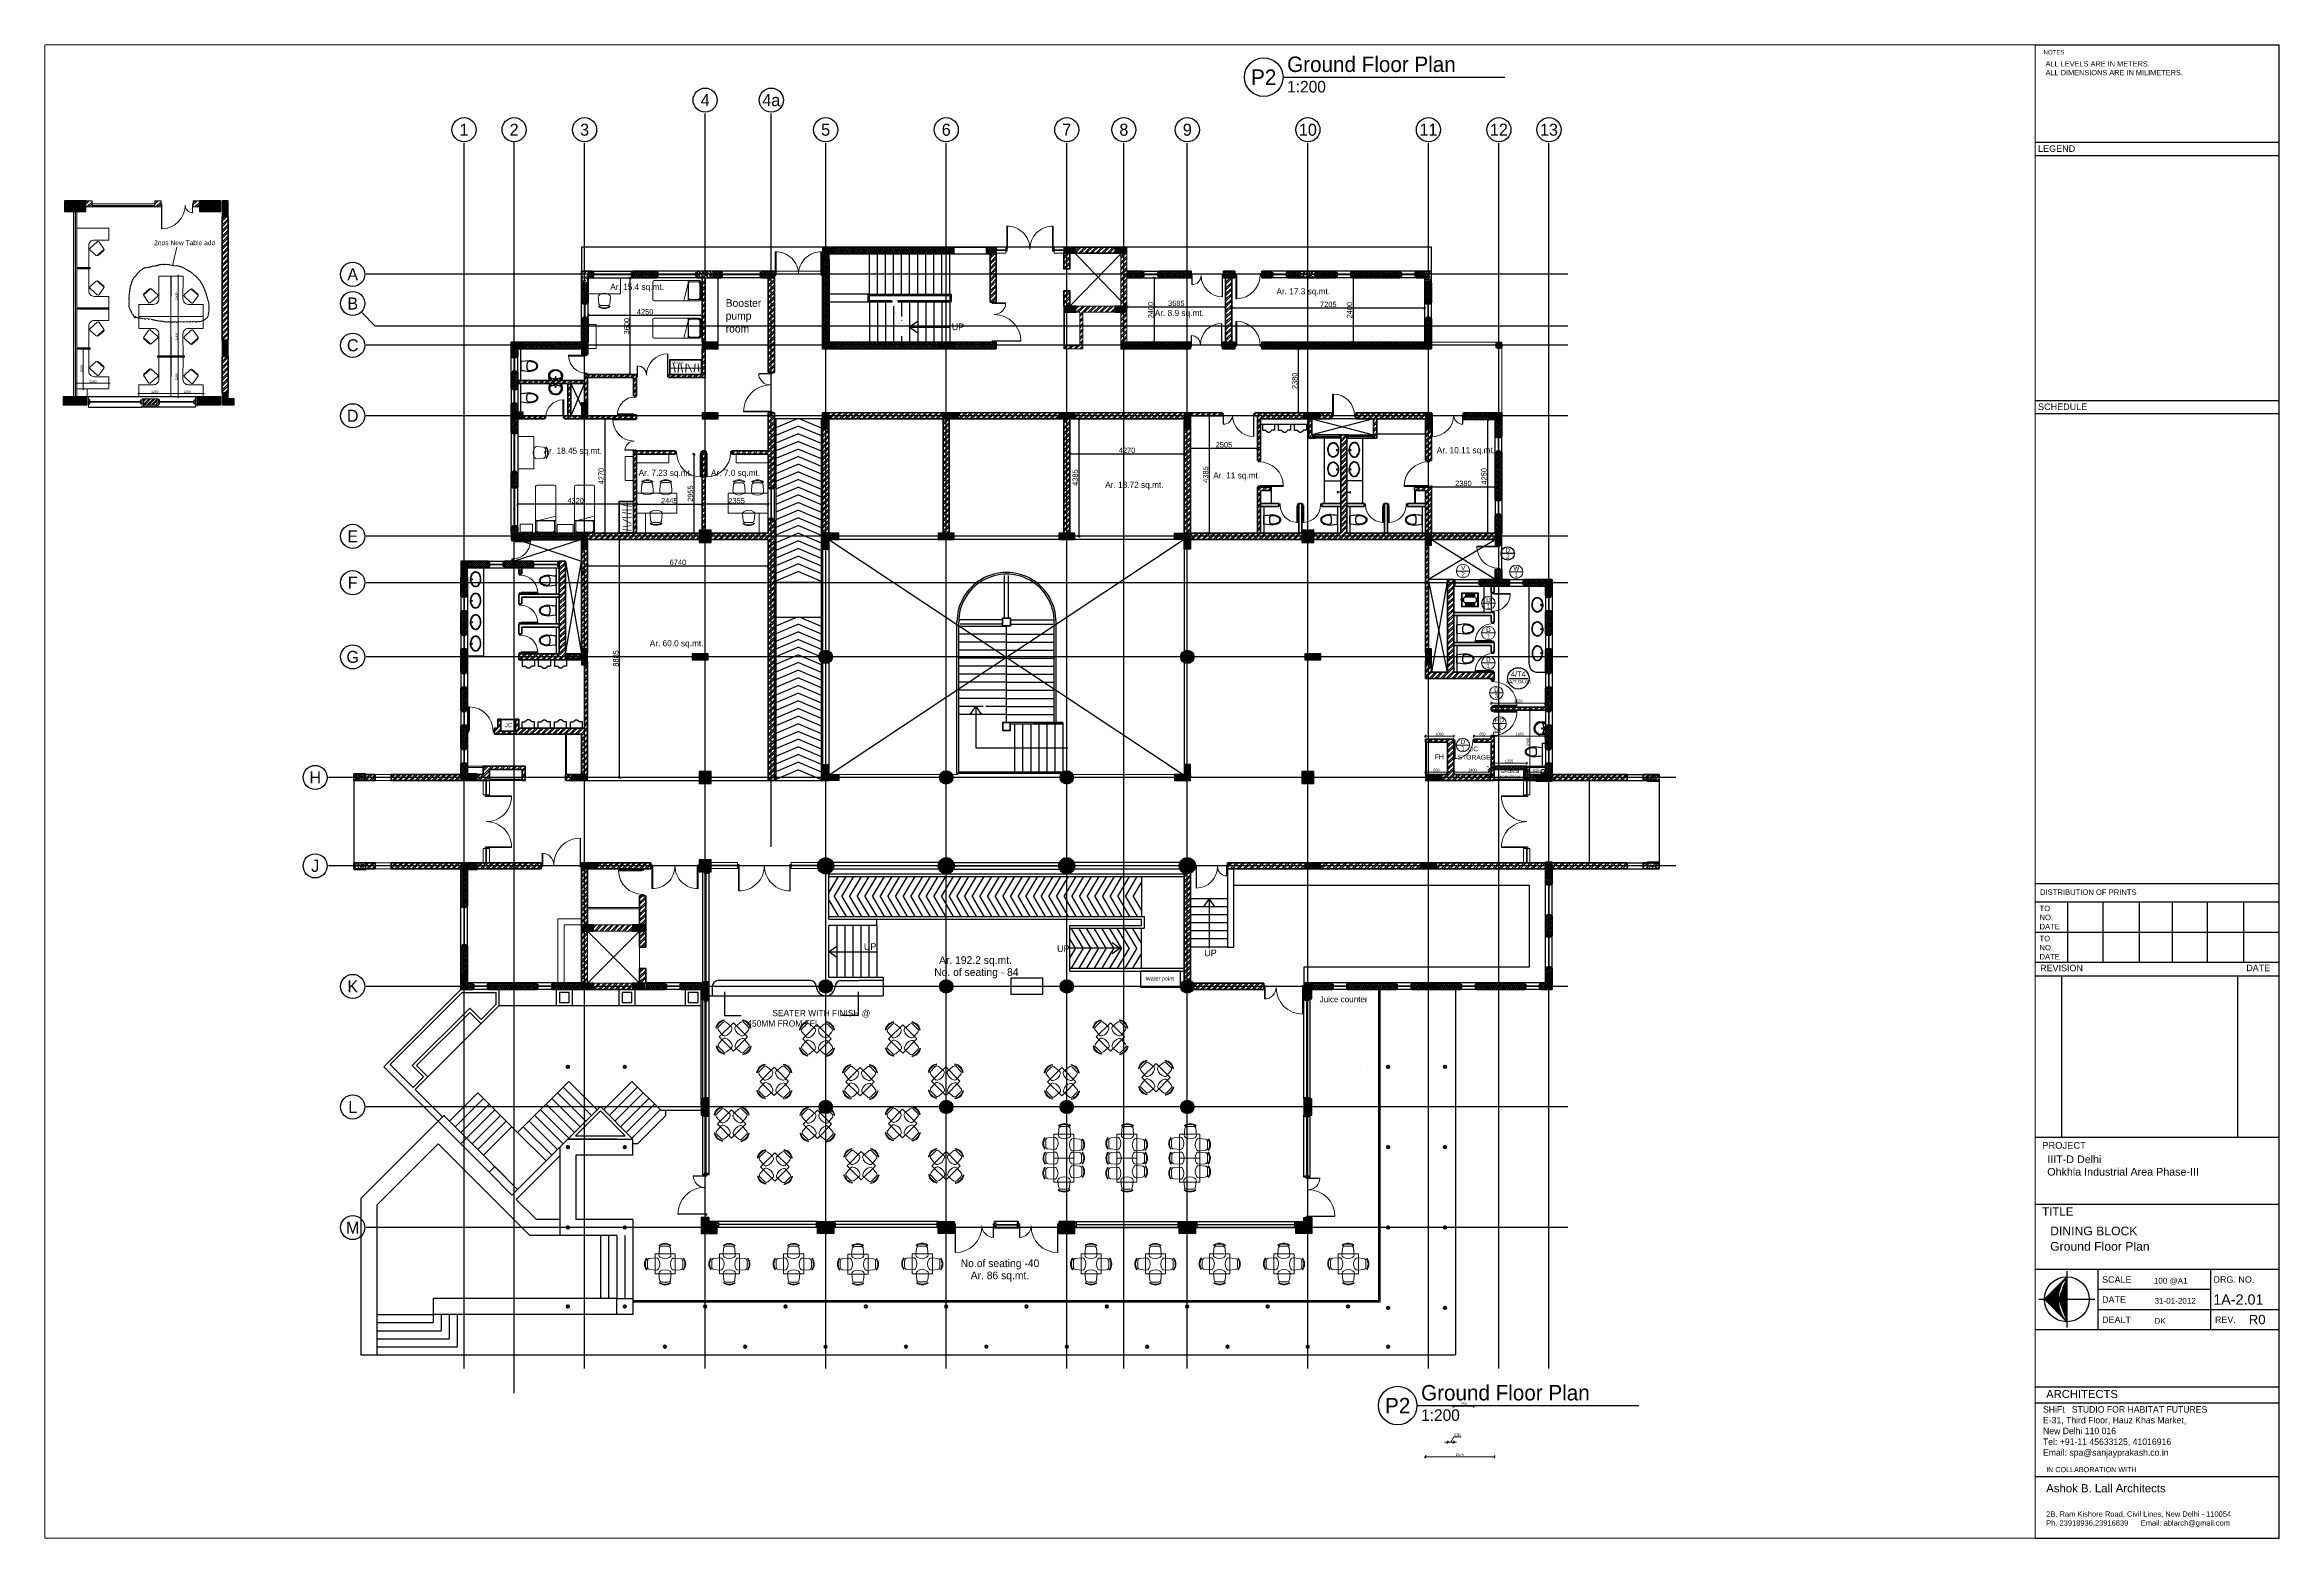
# Paper-space layout '1A-2.01' of a CAD drawing. Header units: millimetres. Extents: x 791 to 1625, y 338 to 896.
# The model-space entities are those that its viewports show. They can reach past a viewport. Long polylines and large blocks are cut down to what shows.
import ezdxf
from ezdxf.enums import TextEntityAlignment as Align

# ---------------------------------------------------------------- set-up
doc = ezdxf.new("R2010")
doc.units = ezdxf.units.MM
doc.header["$MEASUREMENT"] = 0
for name, pattern in [('ACAD_ISO10W100', [18, 12, -3, 0, -3]), ('CENTER2', [28.575, 19.05, -3.175, 3.175, -3.175]), ('DASHED2', [0.375, 0.25, -0.125]), ('HIDDEN', [0.375, 0.25, -0.125]), ('Overhead', [3.96875, 2.38125, -1.5875])]:
    doc.linetypes.add(name, pattern=pattern)
for name, color, linetype in [('A-Anno Tags', 6, 'Continuous'), ('A-Elevation', 4, 'Continuous'), ('A-Railing', 4, 'Continuous'), ('A-Sanitory', 181, 'Continuous'), ('A-Steps', 3, 'Continuous'), ('A-Wall Patt', 8, 'Continuous'), ('A-Window', 4, 'Continuous'), ('Anno_Frames', 7, 'Continuous'), ('Anno_Labels', 7, 'Continuous'), ('AREA', 7, 'Continuous'), ('Dimension', 7, 'Continuous'), ('S-Conc Patt', 9, 'Continuous'), ('SHADING COLUMNS', 210, 'Continuous'), ('text', 252, 'Continuous')]:
    doc.layers.add(name, color=color, linetype=linetype)
doc.layers.add('A-Anno-Grid Lines', color=7, linetype='Continuous', true_color=0xbbc3bd)
for name, color, linetype, lineweight in [('A-Detail Lines', 241, 'Continuous', 25), ('A-DETL-LLIN', 3, 'Continuous', 9), ('A-Door', 4, 'Continuous', 9), ('A-DOOR-1-2', 3, 'Continuous', 5), ('A-DTLS-Frame Members', 3, 'Continuous', 25), ('A-FLOR-STRS', 2, 'Continuous', 9), ('A-SECT-MBND', 5, 'Overhead', 9), ('A-Wall Sec', 1, 'Continuous', 20), ('A-WIN', 5, 'Continuous', 25), ('Ann_TitleBlock 2', 5, 'Continuous', 25), ('Anno_Tittleblock', 5, 'Continuous', 13), ('dim', 7, 'Continuous', 5), ('elevation', 4, 'Continuous', 13), ('Fire pipe', 80, 'Continuous', 15), ('frntr', 42, 'Continuous', 13), ('GRID', 9, 'Continuous', 0), ('P-SANR-FIXT', 6, 'Continuous', 9), ('PLUMBING', 3, 'ACAD_ISO10W100', 18), ('S-Concrete', 40, 'Continuous', 25), ('ST CLADDING PLAN', 6, 'Continuous', 9), ('STAIR', 3, 'Continuous', 9)]:
    doc.layers.add(name, color=color, linetype=linetype, lineweight=lineweight)
doc.layers.add('I-Furniture', color=7, linetype='Continuous', lineweight=20, true_color=0xb35900)
doc.layers.add('text2', color=7, linetype='Continuous', lineweight=9, true_color=0xadadad)
doc.styles.add('RM-NAME', font='arial.ttf', dxfattribs={"width": 0.8})
doc.styles.get("Standard").update_dxf_attribs({"font": ''})
doc.styles.add('TITLE', font='swissel.ttf', dxfattribs={"height": 4.3})
doc.styles.get('Standard').set_extended_font_data('Gill Sans MT')
doc.dimstyles.new('IIITD_WD_M @ 100', dxfattribs={"dimscale": 100, "dimtxt": 1, "dimasz": 1, "dimexe": 0.5, "dimexo": 0.25, "dimgap": 0.3, "dimtad": 1, "dimdec": 0, "dimrnd": 1, "dimzin": 0, "dimdsep": 46, "dimtxsty": 'Standard', "dimblk": 'ARCHTICK', "dimcen": 0.2, "dimdle": 0.3, "dimclrd": 256, "dimclre": 256, "dimclrt": 256, "dimadec": 0, "dimazin": 0, "dimtfac": 1, "dimtdec": 0, "dimtofl": 0, "dimtmove": 0, "dimatfit": 0, "dimfxl": 0.5, "dimfxlon": 1, "dimtolj": 1, "dimtzin": 0, "dimlwd": -1, "dimlwe": -1, "dimarcsym": 0})
doc.dimstyles.new('IIITD_WD_M @ 50', dxfattribs={"dimscale": 50, "dimtxt": 1.8, "dimasz": 0.5, "dimexe": 0.5, "dimexo": 0.25, "dimgap": 0.3, "dimtad": 1, "dimdec": 0, "dimrnd": 1, "dimzin": 0, "dimdsep": 46, "dimtxsty": 'Standard', "dimblk": 'ARCHTICK', "dimcen": 0.2, "dimdle": 1, "dimclrd": 8, "dimclre": 9, "dimadec": 0, "dimazin": 0, "dimtfac": 1, "dimtdec": 0, "dimtofl": 0, "dimtmove": 0, "dimatfit": 0, "dimfxl": 1, "dimfxlon": 1, "dimtolj": 1, "dimtzin": 0, "dimlwd": -1, "dimlwe": -1, "dimarcsym": 0})
doc.dimstyles.get("Standard").update_dxf_attribs({"dimtxt": 0.18, "dimasz": 0.18, "dimexe": 0.18, "dimexo": 0.0625, "dimgap": 0.09, "dimtad": 0, "dimtih": 1, "dimtoh": 1, "dimdec": 4, "dimzin": 0, "dimdsep": 46, "dimtxsty": 'Standard', "dimcen": 0.09, "dimadec": 0, "dimazin": 0, "dimtfac": 1, "dimtdec": 4, "dimtofl": 0, "dimtmove": 0, "dimatfit": 3, "dimfxl": 1, "dimtolj": 1, "dimtzin": 0, "dimarcsym": 0})
pattern_1 = [(45, (-144842.344, 2158.18), (-39.7747564, 39.7747564), []), (135, (-144842.344, 2158.18), (-39.7747564, -39.7747564), [])]
pattern_2 = [(45, (-144842.34, 2158.18), (-106.066017, 106.066017), []), (45, (-144771.63, 2158.18), (-106.066017, 106.066017), [])]
pattern_3 = [(45, (-148349.956, -896.975), (-39.7747564, 39.7747564), []), (135, (-148349.956, -896.975), (-39.7747564, -39.7747564), [])]
pattern_4 = [(45, (-144842.344, 2158.18), (-39.7747564, 39.7747564), []), (135, (-144842.344, 2158.18), (-39.7747564, -39.7747564), [])]
pattern_5 = [(45, (-148349.956, -206.975), (-39.7747564, 39.7747564), []), (135, (-148349.956, -206.975), (-39.7747564, -39.7747564), [])]
pattern_6 = [(50, (-1021001.52, 1192606.68), (143.4520365, -12.550427), [15, -165]), (355, (-1021001.52, 1192606.68), (-27.750267, 150.438427), [12, -132]), (100.4514, (-1020989.56, 1192605.63), (115.701876, 137.887908), [12.748038, -140.228422]), (46.1842, (-1021001.52, 1192646.68), (213.44821, -33.103803), [22.5, -247.5]), (96.6356, (-1020983.73, 1192643.92), (186.93254, 194.823574), [19.122058, -210.3426]), (351.1842, (-1021001.52, 1192646.68), (186.93239, 194.82372), [18, -198]), (21, (-1020981.52, 1192636.68), (119.3814104, -80.523778), [15, -165]), (326, (-1020981.52, 1192636.68), (48.663066, 145.030009), [12, -132]), (71.4514, (-1020971.57, 1192629.97), (168.044526, 64.506099), [12.748038, -140.228422]), (37.5, (-1021001.517, 1192606.68), (2.431971, 66.5787708), [0, -130.4, 0, -134, 0, -132.5]), (7.5, (-1021001.52, 1192606.68), (52.6139075, 78.8823424), [0, -76.4, 0, -127.4, 0, -50.5]), (327.5, (-1021046.117, 1192606.68), (106.7644872, -4.5109743), [0, -50, 0, -156, 0, -207]), (317.5, (-1021066.12, 1192606.68), (116.637234, 20.0209965), [0, -65, 0, -103.6, 0, -147])]
pattern_7 = [(45, (-148349.956, -896.975), (-39.7747564, 39.7747564), []), (135, (-148349.956, -896.975), (-39.7747564, -39.7747564), [])]
pattern_8 = [(45, (-144842.34, 2158.18), (-106.066017, 106.066017), []), (45, (-144771.63, 2158.18), (-106.066017, 106.066017), [])]
pattern_9 = [(45, (634376.6, 140423.49), (-106.06602, 106.06602), []), (45, (634447.3, 140423.49), (-106.06602, 106.06602), [])]
pattern_10 = [(45, (-609568.46, 685211), (-106.066017, 106.066017), []), (45, (-609497.75, 685211), (-106.066017, 106.066017), [])]

# ---------------------------------------------------------------- blocks, each defined once
blk = doc.blocks.new('IIITD WD A1- L Format')
at = {"layer": 'A-Wall Patt'}
h = blk.add_hatch(dxfattribs=at)
h.set_pattern_fill('ANSI37', color=256, scale=3.12893, style=0)
h.set_pattern_definition([(45, (778.53346, 85.467), (-0.276561, 0.276561), []), (135, (778.53346, 85.467), (-0.276561, -0.276561), [])])
edge = h.paths.add_edge_path()
edge.add_ellipse((797.15, 85.47), major_axis=(13.19, 0), ratio=0.999632, start_angle=138.45414, end_angle=180, ccw=False)
edge.add_line((787.28, 94.21), (778.53, 85.47))
edge.add_line((778.53, 85.47), (787.28, 76.72))
edge.add_ellipse((797.15, 85.47), major_axis=(13.19, 0), ratio=0.999632, start_angle=180, end_angle=221.54586, ccw=False)
for p, q in [((775, 573.91), (870, 573.91)), ((870, -7.57), (870, 573.91)), ((775, 535.91), (870, 535.91)), ((775, 530.75), (870, 530.75)), ((775, 435.42), (870, 435.42)), ((870, 430.26), (775, 430.26)), ((775, 247.33), (870, 247.33)), ((775, 240.19), (870, 240.19)), ((787.59, 240.19), (787.59, 216.69)), ((801.33, 240.19), (801.33, 216.69)), ((815.48, 240.19), (815.48, 216.69)), ((828.23, 240.19), (828.23, 216.69)), ((841.98, 240.19), (841.98, 216.69)), ((856.12, 240.19), (856.12, 216.69)), ((775, 228.44), (870, 228.44)), ((775, 216.69), (870, 216.69)), ((775, 216.69), (840.13, 216.69)), ((775, 211.47), (870, 211.47)), ((785.25, 211.47), (785.25, 148.57)), ((853.73, 211.47), (853.73, 148.57)), ((775, 148.57), (870, 148.57)), ((775, 122.55), (870, 122.55)), ((775, 97.24), (870, 97.24)), ((775, 97.24), (870, 97.24)), ((787.28, 96.4), (787.28, 74.53)), ((799.51, 73.74), (799.51, 97.24)), ((843.37, 73.74), (843.37, 97.24)), ((787.28, 94.21), (778.53, 85.47)), ((799.51, 89.41), (843.37, 89.41)), ((776.34, 85.47), (778.53, 85.47)), ((778.53, 85.47), (787.28, 76.72)), ((783.96, 85.47), (798.22, 85.47)), ((799.51, 81.57), (843.37, 81.57)), ((843.37, 81.57), (870, 81.57)), ((775, 73.74), (846.02, 73.74)), ((775, 73.74), (870, 73.74)), ((775, 51.39), (870, 51.39)), ((775, 45.13), (870, 45.13)), ((775, 16.54), (870, 16.54)), ((775, -7.57), (870, -7.57))]:
    blk.add_line(p, q)
at = {"extrusion": (0, 0, -1)}
for centre, major_axis, start_param, end_param in [((787.28, 85.47), (8.75, 0), -1.570796, 4.712389), ((797.15, 85.47), (13.19, 0), 2.416481, 3.866705)]:
    blk.add_ellipse(centre, major_axis=major_axis, ratio=0.999632, start_param=start_param, end_param=end_param, dxfattribs=at)
at = {"layer": 'Anno_Tittleblock', "color": 5}
blk.add_lwpolyline([(0, -7.57), (775, -7.57), (775, 573.91), (0, 573.91)], close=True, dxfattribs=at)
at = {"style": 'TITLE'}
for s, height, p in [('PROJECT', 2.611, (777.68, 144.09)), ('TITLE', 3.207, (777.68, 118.06))]:
    blk.add_text(s, height=height, dxfattribs=at).set_placement(p)
at = {"attachment_point": 1}
for s, insert, char_height in [('{\\fSwis721 LtEx BT|b0|i0|c0|p34;NOTES}', (778.23, 571.81), 1.6859), ('{\\fSwis721 LtEx BT|b0|i0|c0|p34;LEGEND}', (776.07, 534.7), 2.5175), ('{\\fSwis721 LtEx BT|b0|i0|c0|p34;SCHEDULE }', (776.07, 434.22), 2.5175), ('{\\fSwis721 LtEx BT|b0|i0|c0|p34;DISTRIBUTION OF PRINTS}', (776.85, 245.02), 2.1241), ('{\\fSwis721 LtEx BT|b0|i0|c0|p34;TO\\PNO.\\PDATE}', (776.65, 238.73), 2.1241), ('{\\fSwis721 LtEx BT|b0|i0|c0|p34;TO\\PNO.\\PDATE}', (776.65, 226.98), 2.1241), ('{\\fSwis721 LtEx BT|b0|i0|c0|p34;REVISION}', (776.9, 215.71), 2.4923), ('{\\fSwis721 LtEx BT|b0|i0|c0|p34;DATE}', (857.14, 215.71), 2.4923), ('{\\fSwis721 LtEx BT|b0|i0|c0|p34;SCALE}', (801.02, 94.43), 2.4923), ('{\\fSwis721 LtEx BT|b0|i0|c0|p34;DRG. NO.}', (844.38, 94.43), 2.5), ('{\\fSwis721 LtEx BT|b0|i0|c0|p34;DATE}', (801.02, 86.6), 2.4923), ('{\\fSwis721 LtEx BT|b0|i0|c0|p34;DEALT}', (801.02, 78.77), 2.4923), ('{\\fSwis721 LtEx BT|b0|i0|c0|p34;REV.}', (844.95, 78.77), 2.4923), ('{\\fSwis721 LtEx BT|b0|i0|c0|p34;\\H1.5645x;ARCHITECTS}', (779.24, 50.18), 2), ('{\\fSwis721 LtEx BT|b0|i0|c0|p34;IN COLLABORATION WITH\\P\\P\\H1.586x;Ashok B. Lall Architects\\P\\P\\H0.6584x;2B, Ram Kishore Road, Civil Lines, New Delhi - 110054\\PPh. 23918936,23916839      Email: ablarch@gmail.com}', (779.24, 20.18), 2)]:
    blk.add_mtext(s, dxfattribs=dict(at, insert=insert, char_height=char_height))
at = {"insert": (779, 567.48), "char_height": 2.05, "width": 64.2608, "attachment_point": 1, "style": 'TITLE'}
blk.add_mtext('{\\fSwis721 Ex BT|b0|i0|c0|p34;ALL LEVELS ARE IN METERS.\\PALL DIMENSIONS ARE IN MILIMETERS.}', dxfattribs=at)
at = {"insert": (778, 43.88), "char_height": 2.5175, "width": 67.1487, "attachment_point": 1}
blk.add_mtext('SHiFt   STUDIO FOR HABITAT FUTURES\\PE-31, Third Floor, Hauz Khas Market, \\PNew Delhi 110 016\\PTel: +91-11 45633125, 41016916\\PEmail: spa@sanjayprakash.co.in\\P', dxfattribs=at)
at = {"style": 'TITLE'}
for tag, p, height in [('PROJECT NAME 1', (779.17, 137.4), 2.98), ('PROJECT NAME 2', (779.17, 132.23), 2.98), ('PROJECT_NAME_3', (779.17, 127.37), 2.98), ('1:100@A1', (818.06, 91.92), 2.25), ('A-2.03', (844.81, 84.28), 4), ('03.05.11', (821.96, 84.64), 2.25), ('AC', (827.5, 76.14), 2.25), ('A', (858.85, 75.94), 3.66)]:
    blk.add_attdef(tag, p, '', height=height, dxfattribs=at)
for p in [(780.3, 113.01), (780.3, 106.37)]:
    blk.add_attdef('FIRST FLOOR PLAN', text='', height=3.39, dxfattribs=at).set_placement(p, align=Align.TOP_LEFT)
blk = doc.blocks.new('urinal1')
for p, q in [((0, 228.6), (228.6, 228.6)), ((0, 228.6), (0, -228.6)), ((228.6, 228.6), (228.6, 127)), ((304.8, 25.4), (228.6, 127)), ((304.8, -38.1), (304.8, 25.4)), ((0, -228.6), (228.6, -228.6)), ((228.6, -127), (304.8, -38.1)), ((228.6, -228.6), (228.6, -127))]:
    blk.add_line(p, q)
blk = doc.blocks.new('basin2')
for points in [[(278, -206, 0.12976), (261, -133, 0.106426), (201, -63, 0.084431), (116, -18, 0.073534), (7, 0, 0.073534), (-102, -14, 0.084431), (-188, -55, 0.106426), (-251, -122, 0.12976), (-272, -195, 0.12976), (-254, -269, 0.106426), (-194, -339, 0.084431), (-109, -383, 0.073534), (-1, -402, 0.073534), (108, -388, 0.084431), (195, -347, 0.106426), (258, -279, 0.12976)], [(263, -201, 0.119977), (247, -140, 0.106426), (192, -75, 0.084431), (111, -33, 0.073534), (7, -15, 0.073534), (-97, -28, 0.084431), (-180, -67, 0.106426), (-238, -130, 0.12976), (-257, -196, 0.009633), (-257, -201, 0.119977), (-240, -262, 0.106426), (-185, -327, 0.084431), (-104, -369, 0.073534), (0, -387, 0.073534), (104, -373, 0.084431), (187, -334, 0.106426), (245, -272, 0.12976), (263, -206, 0.009633)]]:
    blk.add_lwpolyline(points, format="xyb", close=True)
for radius in [17.8, 12.2]:
    blk.add_circle((-4, -64), radius)
blk = doc.blocks.new('wc-wh')
at = {"color": 0, "linetype": 'ByBlock'}
for points in [[(315, 195), (22, 165, 0.384412), (0, 140), (0, -140, 0.383904), (22, -165, 0.001434), (314, -195, 0.140641), (560, -125, 0.259738), (630, 0, 0.259738), (560, 125, 0.139471)], [(225, 65), (225, -65, 0.422961), (328, -165, 0.13189), (544, -100, 0.259738), (600, 0, 0.259738), (544, 100, 0.13189), (328, 165, 0.422961)]]:
    blk.add_lwpolyline(points, format="xyb", close=True, dxfattribs=at)
blk.add_arc((316, -170), 25, 264.2811, 270.16002, dxfattribs=at)
blk = doc.blocks.new('basin9')
for points in [[(-3, -412, 0.340881), (255, -229, 0.074195), (255, -226), (242, 0), (-242, 0), (-255, -223, 0.082611), (-253, -232, 0.330812), (-3, -412)], [(0, -382, 0.391482), (225, -169, 0.252869), (166, -89, 0.087242), (0, -63, 0.079484), (-166, -89, 0.2542), (-224, -169, 0.39026), (0, -382)], [(-218, -50, -0.907437), (-215, -46), (-191, -65, -0.907437), (-194, -69)], [(-208, -42, -0.907437), (-205, -38), (-181, -57, -0.907437), (-185, -61)], [(-199, -34, -0.907437), (-196, -30), (-172, -49, -0.907437), (-175, -53)], [(199, -34, 0.907437), (196, -30), (172, -49, 0.907437), (175, -53)], [(208, -42, 0.907437), (205, -38), (181, -57, 0.907437), (185, -61)], [(218, -50, 0.907437), (215, -46), (191, -65, 0.907437), (194, -69)]]:
    blk.add_lwpolyline(points, format="xyb", close=True)
for points in [[(-151, -84), (-157, -75, -0.183787), (-158, -68, 0.126662), (-159, -62), (-167, -36, 0.35453), (-179, -25), (-222, -25, 0.414214), (-232, -35), (-243, -231, 0.329849), (-2, -402, 0.338736), (245, -227, 0.075632), (245, -224), (232, -35, 0.414214), (222, -25), (179, -25, 0.35453), (167, -36), (159, -62, 0.126662), (158, -68, -0.183787), (157, -75), (151, -84)], [(-157, -86), (-159, -84, 0.220542), (-166, -79), (-222, -71, -0.361119), (-234, -60)], [(157, -86), (159, -84, -0.220542), (166, -79), (222, -71, 0.358803), (234, -59, 0.358803)]]:
    blk.add_lwpolyline(points, format="xyb")
for centre, radius in [((-60, -40), 10.1), ((0, -122), 19.6), ((0, -122), 15.3), ((0, -31), 10.1), ((58, -38), 10.1)]:
    blk.add_circle(centre, radius)
blk = doc.blocks.new('ABL_Door_S - 1000 x 2100-11-3 Second Floor Lvl')
at = {"layer": 'A-Door', "color": 5}
for p, q in [((-500, 38), (-450, 38)), ((-500, -38), (-500, 38)), ((-450, 38), (-450, -3)), ((450, 38), (450, -3)), ((500, 38), (450, 38)), ((500, -38), (500, 38)), ((-500, -38), (-465, -38)), ((-465, -3), (-450, -3)), ((-465, -38), (-465, -3)), ((-430, -38), (-465, -38)), ((465, -3), (450, -3)), ((465, -38), (465, -3)), ((500, -38), (465, -38))]:
    blk.add_line(p, q, dxfattribs=at)
at = {"layer": 'A-Door', "color": 5, "lineweight": 18}
for p, q in [((-465, -38), (-465, -902)), ((-430, -38), (-430, -902)), ((-430, -902), (-465, -902))]:
    blk.add_line(p, q, dxfattribs=at)
at = {"layer": 'A-Door'}
blk.add_arc((-450, -3), 900, 271.27334, 0, dxfattribs=at)
blk = doc.blocks.new('Big Door Garbage')
at = {"layer": 'A-Door', "color": 5, "lineweight": 18}
for p, q in [((-12550, 128778), (-12500, 128778)), ((-12550, 128703), (-12550, 128778)), ((-12550, 128703), (-12515, 128703)), ((-12515, 128738), (-12500, 128738)), ((-12515, 128703), (-12515, 128738)), ((-12515, 128703), (-12515, 128273)), ((-12499, 128703), (-12515, 128703)), ((-12500, 128778), (-12500, 128738)), ((-12499, 128703), (-12499, 128273)), ((-11101, 128703), (-11101, 127703)), ((-11101, 128703), (-11085, 128703)), ((-11100, 128778), (-11100, 128738)), ((-11050, 128778), (-11100, 128778)), ((-11085, 128738), (-11100, 128738)), ((-11085, 128703), (-11085, 128738)), ((-11050, 128703), (-11085, 128703)), ((-11085, 128703), (-11085, 127703)), ((-11050, 128703), (-11050, 128778))]:
    blk.add_line(p, q, dxfattribs=at)
at = {"layer": 'A-Door', "lineweight": 18}
for centre, radius, start, end in [((-12515, 128703), 430, 270, 0), ((-11085, 128703), 1000, 180, 270)]:
    blk.add_arc(centre, radius, start, end, dxfattribs=at)
blk = doc.blocks.new('ABL_Door_S - 750 x 2100-5-3 Second Floor Lvl')
at = {"layer": 'A-Door', "color": 5, "lineweight": 18}
for p, q in [((-375, 38), (-325, 38)), ((-375, -38), (-375, 38)), ((-325, 38), (-325, -3)), ((325, 38), (325, -3)), ((375, 38), (325, 38)), ((375, -38), (375, 38)), ((-375, -38), (-340, -38)), ((-340, -3), (-325, -3)), ((-340, -38), (-340, -3)), ((-340, -38), (-340, -652)), ((-305, -38), (-340, -38)), ((-305, -38), (-305, -652)), ((340, -3), (325, -3)), ((340, -38), (340, -3)), ((375, -38), (340, -38))]:
    blk.add_line(p, q, dxfattribs=at)
blk.add_lwpolyline([(-340, -652), (-305, -652)], dxfattribs=at)
at = {"layer": 'A-Door', "lineweight": 18}
blk.add_arc((-325, -3), 650, 271.76323, 0, dxfattribs=at)
blk = doc.blocks.new('erer')
at = {"layer": 'A-Door', "color": 5, "lineweight": 18}
for p, q in [((476029, 155439), (476029, 154939)), ((476259, 154939), (476259, 155439)), ((476029, 154939), (476259, 154939)), ((476102, 154939), (476102, 154884)), ((476185, 154939), (476102, 154939)), ((476102, 154884), (476147, 154884)), ((476147, 154900), (476147, 154884)), ((476185, 154900), (476147, 154900)), ((476185, 154939), (476185, 154900)), ((476185, 154884), (476185, 154900)), ((476188, 154900), (477090, 154900)), ((476188, 154882), (477090, 154882)), ((476029, 152939), (476029, 152439)), ((476259, 152939), (476029, 152939)), ((476102, 152995), (476147, 152995)), ((476102, 152939), (476102, 152995)), ((476185, 152939), (476102, 152939)), ((476147, 152978), (476147, 152995)), ((476185, 152978), (476147, 152978)), ((476185, 152995), (476185, 152978)), ((476185, 152939), (476185, 152978)), ((476188, 152996), (477090, 152996)), ((476188, 152978), (477090, 152978)), ((476259, 152439), (476259, 152939))]:
    blk.add_line(p, q, dxfattribs=at)
at = {"layer": 'A-Door', "lineweight": 18}
for centre, start, end in [((476147, 154882), 269.98408, 1.30641), ((476147, 152996), 358.69359, 90.01592)]:
    blk.add_arc(centre, 943, start, end, dxfattribs=at)
at = {"layer": 'A-Window', "color": 2, "lineweight": 60}
for p, q in [((476144, 154939), (476144, 155439)), ((476144, 152939), (476144, 152439))]:
    blk.add_line(p, q, dxfattribs=at)
blk = doc.blocks.new('din v1')
at = {"layer": 'A-Window', "color": 2, "lineweight": 60}
blk.add_line((474051, 158052), (474051, 157552), dxfattribs=at)
at = {"layer": 'A-Window'}
for points in [[(473926, 158102), (473926, 157502)], [(473976, 158102), (473976, 158052), (474126, 158052), (474126, 158102)], [(474176, 158102), (474176, 157502)], [(473976, 157502), (473976, 157552), (474126, 157552), (474126, 157502)]]:
    blk.add_lwpolyline(points, dxfattribs=at)
blk = doc.blocks.new('din v2')
at = {"layer": 'A-Window', "color": 2, "lineweight": 60}
blk.add_line((477919, 162849), (478819, 162849), dxfattribs=at)
at = {"layer": 'A-Window'}
for points in [[(477869, 162974), (478869, 162974)], [(477869, 162774), (477919, 162774), (477919, 162924), (477869, 162924)], [(477869, 162724), (478869, 162724)], [(478869, 162774), (478819, 162774), (478819, 162924), (478869, 162924)]]:
    blk.add_lwpolyline(points, dxfattribs=at)
blk = doc.blocks.new('din w3')
at = {"layer": 'A-Window', "color": 2, "lineweight": 60}
blk.add_line((477594, 164984), (477594, 166384), dxfattribs=at)
at = {"layer": 'A-Window'}
for points in [[(477469, 164934), (477469, 166434)], [(477669, 166434), (477669, 166384), (477519, 166384), (477519, 166434)], [(477719, 164934), (477719, 166434)], [(477669, 164934), (477669, 164984), (477519, 164984), (477519, 164934)]]:
    blk.add_lwpolyline(points, dxfattribs=at)
blk = doc.blocks.new('din d7')
at = {"layer": 'A-Door', "color": 5, "lineweight": 18}
for p, q in [((486934, 174520), (486934, 175332)), ((486969, 174518), (486969, 175332)), ((488629, 174518), (488629, 175332)), ((488664, 174518), (488664, 175332)), ((486899, 174518), (486934, 174518)), ((486899, 174518), (486899, 174443)), ((486899, 174443), (486949, 174443)), ((486934, 174518), (486934, 174483)), ((486969, 174518), (486934, 174518)), ((486934, 174483), (486949, 174483)), ((486949, 174443), (486949, 174483)), ((488629, 174518), (488664, 174518)), ((488664, 174483), (488649, 174483)), ((488649, 174443), (488649, 174483)), ((488699, 174443), (488649, 174443)), ((488664, 174518), (488664, 174483)), ((488699, 174518), (488664, 174518)), ((488699, 174518), (488699, 174443))]:
    blk.add_line(p, q, dxfattribs=at)
at = {"layer": 'A-Door', "lineweight": 18}
for centre, start, end in [((486950, 174483), 359.98408, 91.07272), ((488648, 174483), 88.92728, 180.01592)]:
    blk.add_arc(centre, 849, start, end, dxfattribs=at)
blk = doc.blocks.new('din w2')
at = {"layer": 'A-Window', "color": 2, "lineweight": 60}
blk.add_line((485502, 164786), (485502, 165886), dxfattribs=at)
at = {"layer": 'A-Window'}
for points in [[(485387, 164736), (485387, 165936)], [(485577, 165936), (485577, 165886), (485427, 165886), (485427, 165936)], [(485617, 164736), (485617, 165936)], [(485577, 164736), (485577, 164786), (485427, 164786), (485427, 164736)]]:
    blk.add_lwpolyline(points, dxfattribs=at)
blk = doc.blocks.new('din w1')
at = {"layer": 'A-Window', "color": 2, "lineweight": 60}
blk.add_line((476279, 163779), (476779, 163779), dxfattribs=at)
at = {"layer": 'A-Window'}
for points in [[(476229, 163904), (476829, 163904)], [(476229, 163704), (476279, 163704), (476279, 163854), (476229, 163854)], [(476229, 163654), (476829, 163654)], [(476829, 163704), (476779, 163704), (476779, 163854), (476829, 163854)]]:
    blk.add_lwpolyline(points, dxfattribs=at)
blk = doc.blocks.new('v2')
at = {"layer": 'A-Window', "color": 2, "lineweight": 60}
blk.add_line((508319, 168317), (509219, 168317), dxfattribs=at)
at = {"layer": 'A-Window'}
for points in [[(508269, 168374), (509269, 168374)], [(508269, 168259), (508319, 168259), (508319, 168374), (508269, 168374)], [(508269, 168259), (509269, 168259)], [(509269, 168259), (509219, 168259), (509219, 168374), (509269, 168374)]]:
    blk.add_lwpolyline(points, dxfattribs=at)
blk = doc.blocks.new('w8')
at = {"layer": 'A-Window', "color": 2, "lineweight": 30}
blk.add_line((484324, 139289), (484324, 142939), dxfattribs=at)
at = {"layer": 'A-Window'}
for points in [[(484209, 139239), (484209, 142989)], [(484399, 142989), (484399, 142939), (484249, 142939), (484249, 142989)], [(484439, 139239), (484439, 142989)], [(484399, 139239), (484399, 139289), (484249, 139289), (484249, 139239)]]:
    blk.add_lwpolyline(points, dxfattribs=at)
blk = doc.blocks.new('w4')
at = {"layer": 'A-Window', "color": 2, "lineweight": 30}
blk.add_line((484324, 147974), (484324, 151774), dxfattribs=at)
at = {"layer": 'A-Window'}
for points in [[(484209, 147924), (484209, 151824)], [(484399, 151824), (484399, 151774), (484249, 151774), (484249, 151824)], [(484439, 147924), (484439, 151824)], [(484399, 147924), (484399, 147974), (484249, 147974), (484249, 147924)]]:
    blk.add_lwpolyline(points, dxfattribs=at)
blk = doc.blocks.new('dw1')
at = {"layer": 'A-Window'}
for p, q in [((495114, 138664), (495114, 138914)), ((496014, 138664), (496014, 138914))]:
    blk.add_line(p, q, dxfattribs=at)
at = {"layer": 'A-Window', "color": 2, "lineweight": 60}
blk.add_line((495964, 138789), (495164, 138789), dxfattribs=at)
at = {"layer": 'A-Window'}
for points in [[(496014, 138914), (495114, 138914)], [(495114, 138864), (495164, 138864), (495164, 138714), (495114, 138714)], [(496014, 138664), (495114, 138664)], [(496014, 138864), (495964, 138864), (495964, 138714), (496014, 138714)]]:
    blk.add_lwpolyline(points, dxfattribs=at)
at = {"layer": 'A-Detail Lines', "xscale": -1}
blk.add_blockref('Big Door Garbage', (482564, 10049), dxfattribs=at)
at = {"layer": 'A-Detail Lines'}
blk.add_blockref('Big Door Garbage', (508564, 10049), dxfattribs=at)
blk = doc.blocks.new('din w4')
at = {"layer": 'A-Window', "color": 2, "lineweight": 60}
blk.add_line((516605, 148504), (516605, 149604), dxfattribs=at)
at = {"layer": 'A-Window'}
for points in [[(516480, 148454), (516480, 149654)], [(516680, 149654), (516680, 149604), (516530, 149604), (516530, 149654)], [(516730, 148454), (516730, 149654)], [(516680, 148454), (516680, 148504), (516530, 148504), (516530, 148454)]]:
    blk.add_lwpolyline(points, dxfattribs=at)
blk = doc.blocks.new('allalaksksksjjd')
at = {"layer": 'S-Conc Patt'}
for points in [[(271338, 150901), (270888, 150901), (270888, 150451), (271138, 150451), (271138, 150651), (271338, 150651)], [(275203, 150901), (275203, 150651), (275803, 150651), (275803, 150901)], [(279888, 150901), (279888, 150671), (280338, 150671), (280338, 150901)], [(281798, 150901), (281798, 150671), (282248, 150671), (282248, 150901)], [(279888, 148701), (279888, 148471), (280338, 148471), (280338, 148701)], [(281798, 148701), (281798, 148471), (282248, 148471), (282248, 148701)], [(259258, 147351), (259258, 147101), (259708, 147101), (259708, 147351)], [(262138, 147351), (261888, 147351), (261888, 146901), (262138, 146901)], [(266388, 147351), (266388, 147101), (266988, 147101), (266988, 147351)], [(271338, 147101), (270888, 147101), (270888, 147551), (271138, 147551), (271138, 147351), (271338, 147351)], [(275203, 147351), (275203, 147101), (275803, 147101), (275803, 147351)], [(284018, 147351), (284018, 147101), (284618, 147101), (284618, 147351)], [(288703, 147351), (288703, 147101), (289303, 147101), (289303, 147351)], [(293168, 147351), (293168, 147101), (293618, 147101), (293618, 147351)], [(259258, 144741), (259258, 144491), (259708, 144491), (259708, 144741)], [(262118, 145091), (261888, 145091), (261888, 144491), (262118, 144491)], [(266388, 144721), (266388, 144491), (266988, 144491), (266988, 144721)], [(271118, 144721), (270888, 144721), (270888, 144121), (271118, 144121)], [(275353, 144721), (275353, 144491), (275953, 144491), (275953, 144721)], [(279703, 144721), (279703, 144491), (280303, 144491), (280303, 144721)], [(284618, 144721), (284388, 144721), (284388, 144121), (284618, 144121)], [(288853, 144721), (288853, 144491), (289453, 144491), (289453, 144721)], [(293618, 144721), (293388, 144721), (293388, 144121), (293618, 144121)], [(295798, 144721), (295798, 144471), (296248, 144471), (296248, 144721)], [(259708, 139971), (259708, 140221), (259258, 140221), (259258, 139971)], [(262118, 140221), (261888, 140221), (261888, 139621), (262118, 139621)], [(266278, 140331), (266278, 139881), (266728, 139881), (266728, 140331)], [(270888, 140221), (270888, 139621), (271118, 139621), (271118, 139991), (271488, 139991), (271488, 140221)], [(275203, 140221), (275203, 139991), (275803, 139991), (275803, 140221)], [(279703, 140221), (279703, 139991), (280303, 139991), (280303, 140221)], [(284018, 140221), (284018, 139991), (284388, 139991), (284388, 139621), (284618, 139621), (284618, 140221)], [(288778, 140331), (288778, 139881), (289228, 139881), (289228, 140331)], [(293388, 139771), (293618, 139771), (293618, 140221), (293388, 140221)], [(295998, 139771), (296248, 139771), (296248, 140221), (295998, 140221)], [(257638, 139181), (257388, 139181), (257388, 138581), (257638, 138581)], [(298118, 138491), (297868, 138491), (297868, 137891), (298118, 137891)], [(257638, 135756), (257388, 135756), (257388, 135156), (257638, 135156)], [(262118, 135906), (261888, 135906), (261888, 135306), (262118, 135306)], [(266018, 135721), (266018, 135491), (266618, 135491), (266618, 135721)], [(271253, 135606, 1), (270753, 135606, 1)], [(284753, 135606, 1), (284253, 135606, 1)], [(288888, 135721), (288888, 135491), (289488, 135491), (289488, 135721)], [(293618, 135906), (293388, 135906), (293388, 135306), (293618, 135306)], [(298118, 135756), (297868, 135756), (297868, 135156), (298118, 135156)], [(257388, 131241), (257388, 130991), (257988, 130991), (257988, 131241)], [(261518, 131221), (261518, 130991), (262118, 130991), (262118, 131221)], [(266278, 131331), (266278, 130881), (266728, 130881), (266728, 131331)], [(271488, 130991), (271488, 131221), (271118, 131221), (271118, 131591), (270888, 131591), (270888, 130991)], [(275753, 131106, 1), (275253, 131106, 1)], [(280253, 131106, 1), (279753, 131106, 1)], [(284618, 130991), (284618, 131591), (284388, 131591), (284388, 131221), (284018, 131221), (284018, 130991)], [(288778, 131331), (288778, 130881), (289228, 130881), (289228, 131331)], [(293388, 131221), (293388, 130991), (293988, 130991), (293988, 131221)], [(297518, 131221), (297518, 130971), (298118, 130971), (298118, 131221)], [(257388, 127921), (257388, 127671), (257988, 127671), (257988, 127921)], [(261888, 127921), (261888, 127691), (262488, 127691), (262488, 127921)], [(266278, 128031), (266278, 127581), (266728, 127581), (266728, 128031)], [(271303, 127806, 1), (270703, 127806, 1)], [(275803, 127811, 1), (275203, 127811, 1)], [(280303, 127811, 1), (279703, 127811, 1)], [(284803, 127811, 1), (284203, 127811, 1)], [(288888, 127921), (288888, 127691), (289488, 127691), (289488, 127921)], [(293203, 127921), (293203, 127691), (293803, 127691), (293803, 127921)], [(298118, 127941), (297868, 127941), (297868, 127341), (298118, 127341)], [(261888, 125601), (261888, 125371), (262338, 125371), (262338, 125601)], [(263798, 125601), (263798, 125371), (264248, 125371), (264248, 125601)], [(257638, 123791), (257388, 123791), (257388, 123191), (257638, 123191)], [(271253, 123306, 1), (270753, 123306, 1)], [(275753, 123306, 1), (275253, 123306, 1)], [(280253, 123306, 1), (279753, 123306, 1)], [(284753, 123306, 1), (284253, 123306, 1)], [(298118, 123791), (297868, 123791), (297868, 123191), (298118, 123191)], [(261888, 123421), (261888, 123191), (262338, 123191), (262338, 123421)], [(263798, 123421), (263798, 123191), (264248, 123191), (264248, 123421)], [(266653, 123421), (266353, 123421), (266353, 122821), (266653, 122821)], [(289153, 123441), (288853, 123441), (288853, 122841), (289153, 122841)], [(293203, 123441), (293203, 123191), (293803, 123191), (293803, 123441)], [(266653, 119106), (266353, 119106), (266353, 118506), (266653, 118506)], [(271253, 118806, 1), (270753, 118806, 1)], [(275753, 118806, 1), (275253, 118806, 1)], [(280253, 118806, 1), (279753, 118806, 1)], [(284753, 118806, 1), (284253, 118806, 1)], [(289153, 119106), (288853, 119106), (288853, 118506), (289153, 118506)], [(266353, 114081), (266953, 114081), (266953, 114531), (266653, 114531), (266653, 114681), (266353, 114681)], [(271303, 114081), (271303, 114531), (270703, 114531), (270703, 114081)], [(275803, 114081), (275803, 114531), (275203, 114531), (275203, 114081)], [(279703, 114081), (279703, 114531), (280303, 114531), (280303, 114081)], [(284803, 114081), (284803, 114531), (284203, 114531), (284203, 114081)], [(289153, 114681), (288853, 114681), (288853, 114531), (288553, 114531), (288553, 114081), (289153, 114081)]]:
    blk.add_hatch(color=8, dxfattribs=at).paths.add_polyline_path(points)
h = blk.add_hatch(dxfattribs=at)
h.set_pattern_fill('AR-CONC', color=8, scale=20, style=0)
h.set_pattern_definition(pattern_6)
h.paths.add_polyline_path([(261888, 149551), (262138, 149551), (262138, 150001), (261888, 150001)])
h = blk.add_hatch(dxfattribs=at)
h.set_pattern_fill('AR-CONC', color=8, scale=20, style=0)
h.set_pattern_definition(pattern_6)
h.paths.add_polyline_path([(266203, 150001), (266203, 149751), (266803, 149751), (266803, 150001)])
h = blk.add_hatch(dxfattribs=at)
h.set_pattern_fill('AR-CONC', color=8, scale=20, style=0)
h.set_pattern_definition(pattern_6)
h.paths.add_polyline_path([(288703, 150001), (288703, 149751), (289303, 149751), (289303, 150001)])
h = blk.add_hatch(dxfattribs=at)
h.set_pattern_fill('AR-CONC', color=8, scale=20, style=0)
h.set_pattern_definition(pattern_6)
h.paths.add_polyline_path([(293368, 149551), (293618, 149551), (293618, 150001), (293368, 150001)])
h = blk.add_hatch(color=8, dxfattribs=at)
edge = h.paths.add_edge_path()
edge.add_arc((296133, 147236), 125, 0, 360)
h = blk.add_hatch(dxfattribs=at)
h.set_pattern_fill('AR-CONC', color=8, scale=20, style=0)
h.set_pattern_definition(pattern_6)
h.paths.add_polyline_path([(253388, 131241), (253388, 130991), (253838, 130991), (253838, 131241)])
h = blk.add_hatch(dxfattribs=at)
h.set_pattern_fill('AR-CONC', color=8, scale=20, style=0)
h.set_pattern_definition(pattern_6)
h.paths.add_polyline_path([(301668, 131221), (301668, 130971), (302118, 130971), (302118, 131221)])
h = blk.add_hatch(dxfattribs=at)
h.set_pattern_fill('AR-CONC', color=8, scale=20, style=0)
h.set_pattern_definition(pattern_6)
h.paths.add_polyline_path([(253388, 127921), (253388, 127671), (253838, 127671), (253838, 127921)])
h = blk.add_hatch(dxfattribs=at)
h.set_pattern_fill('AR-CONC', color=8, scale=20, style=0)
h.set_pattern_definition(pattern_6)
h.paths.add_polyline_path([(301668, 127941), (301668, 127691), (302118, 127691), (302118, 127941)])
at = {"layer": 'S-Concrete'}
for points in [[(271338, 150901), (270888, 150901), (270888, 150451), (271138, 150451), (271138, 150651), (271338, 150651), (271338, 150901)], [(271338, 147101), (270888, 147101), (270888, 147551), (271138, 147551), (271138, 147351), (271338, 147351), (271338, 147101)]]:
    blk.add_lwpolyline(points, dxfattribs=at)
for points in [[(275203, 150901), (275203, 150651), (275803, 150651), (275803, 150901)], [(279888, 150901), (279888, 150671), (280338, 150671), (280338, 150901)], [(281798, 150901), (281798, 150671), (282248, 150671), (282248, 150901)], [(261888, 149551), (262138, 149551), (262138, 150001), (261888, 150001)], [(266203, 150001), (266203, 149751), (266803, 149751), (266803, 150001)], [(288703, 150001), (288703, 149751), (289303, 149751), (289303, 150001)], [(293368, 149551), (293618, 149551), (293618, 150001), (293368, 150001)], [(279888, 148701), (279888, 148471), (280338, 148471), (280338, 148701)], [(281798, 148701), (281798, 148471), (282248, 148471), (282248, 148701)], [(259258, 147351), (259258, 147101), (259708, 147101), (259708, 147351)], [(262138, 147351), (261888, 147351), (261888, 146901), (262138, 146901)], [(266388, 147351), (266388, 147101), (266988, 147101), (266988, 147351)], [(275203, 147351), (275203, 147101), (275803, 147101), (275803, 147351)], [(284018, 147351), (284018, 147101), (284618, 147101), (284618, 147351)], [(288703, 147351), (288703, 147101), (289303, 147101), (289303, 147351)], [(293168, 147351), (293168, 147101), (293618, 147101), (293618, 147351)], [(259258, 144741), (259258, 144491), (259708, 144491), (259708, 144741)], [(262118, 145091), (261888, 145091), (261888, 144491), (262118, 144491)], [(266388, 144721), (266388, 144491), (266988, 144491), (266988, 144721)], [(271118, 144721), (270888, 144721), (270888, 144121), (271118, 144121)], [(275353, 144721), (275353, 144491), (275953, 144491), (275953, 144721)], [(279703, 144721), (279703, 144491), (280303, 144491), (280303, 144721)], [(284618, 144721), (284388, 144721), (284388, 144121), (284618, 144121)], [(288853, 144721), (288853, 144491), (289453, 144491), (289453, 144721)], [(293618, 144721), (293388, 144721), (293388, 144121), (293618, 144121)], [(295798, 144721), (295798, 144471), (296248, 144471), (296248, 144721)], [(259708, 139971), (259708, 140221), (259258, 140221), (259258, 139971)], [(262118, 140221), (261888, 140221), (261888, 139621), (262118, 139621)], [(266278, 140331), (266278, 139881), (266728, 139881), (266728, 140331)], [(271488, 140221), (270888, 140221), (270888, 139621), (271118, 139621), (271118, 139991), (271488, 139991)], [(275203, 140221), (275203, 139991), (275803, 139991), (275803, 140221)], [(279703, 140221), (279703, 139991), (280303, 139991), (280303, 140221)], [(284018, 140221), (284618, 140221), (284618, 139621), (284388, 139621), (284388, 139991), (284018, 139991)], [(288778, 140331), (288778, 139881), (289228, 139881), (289228, 140331)], [(293388, 139771), (293618, 139771), (293618, 140221), (293388, 140221)], [(295998, 139771), (296248, 139771), (296248, 140221), (295998, 140221)], [(257638, 139181), (257388, 139181), (257388, 138581), (257638, 138581)], [(298118, 138491), (297868, 138491), (297868, 137891), (298118, 137891)], [(257638, 135756), (257388, 135756), (257388, 135156), (257638, 135156)], [(262118, 135906), (261888, 135906), (261888, 135306), (262118, 135306)], [(266018, 135721), (266018, 135491), (266618, 135491), (266618, 135721)], [(288888, 135721), (288888, 135491), (289488, 135491), (289488, 135721)], [(293618, 135906), (293388, 135906), (293388, 135306), (293618, 135306)], [(298118, 135756), (297868, 135756), (297868, 135156), (298118, 135156)], [(253388, 131241), (253388, 130991), (253838, 130991), (253838, 131241)], [(257388, 131241), (257388, 130991), (257988, 130991), (257988, 131241)], [(261518, 131221), (261518, 130991), (262118, 130991), (262118, 131221)], [(266278, 131331), (266278, 130881), (266728, 130881), (266728, 131331)], [(271488, 130991), (270888, 130991), (270888, 131591), (271118, 131591), (271118, 131221), (271488, 131221)], [(284018, 130991), (284618, 130991), (284618, 131591), (284388, 131591), (284388, 131221), (284018, 131221)], [(288778, 131331), (288778, 130881), (289228, 130881), (289228, 131331)], [(293388, 131221), (293388, 130991), (293988, 130991), (293988, 131221)], [(297518, 131221), (297518, 130971), (298118, 130971), (298118, 131221)], [(301668, 131221), (301668, 130971), (302118, 130971), (302118, 131221)], [(253388, 127921), (253388, 127671), (253838, 127671), (253838, 127921)], [(257388, 127921), (257388, 127671), (257988, 127671), (257988, 127921)], [(261888, 127921), (261888, 127691), (262488, 127691), (262488, 127921)], [(266278, 128031), (266278, 127581), (266728, 127581), (266728, 128031)], [(288888, 127921), (288888, 127691), (289488, 127691), (289488, 127921)], [(293203, 127921), (293203, 127691), (293803, 127691), (293803, 127921)], [(298118, 127941), (297868, 127941), (297868, 127341), (298118, 127341)], [(301668, 127941), (301668, 127691), (302118, 127691), (302118, 127941)], [(261888, 125601), (261888, 125371), (262338, 125371), (262338, 125601)], [(263798, 125601), (263798, 125371), (264248, 125371), (264248, 125601)], [(257638, 123791), (257388, 123791), (257388, 123191), (257638, 123191)], [(298118, 123791), (297868, 123791), (297868, 123191), (298118, 123191)], [(261888, 123421), (261888, 123191), (262338, 123191), (262338, 123421)], [(263798, 123421), (263798, 123191), (264248, 123191), (264248, 123421)], [(266653, 123421), (266353, 123421), (266353, 122821), (266653, 122821)], [(289153, 123441), (288853, 123441), (288853, 122841), (289153, 122841)], [(293203, 123441), (293203, 123191), (293803, 123191), (293803, 123441)], [(266653, 119106), (266353, 119106), (266353, 118506), (266653, 118506)], [(289153, 119106), (288853, 119106), (288853, 118506), (289153, 118506)], [(266953, 114531), (266653, 114531), (266653, 114681), (266353, 114681), (266353, 114081), (266953, 114081)], [(271303, 114531), (271303, 114081), (270703, 114081), (270703, 114531)], [(275803, 114531), (275803, 114081), (275203, 114081), (275203, 114531)], [(279703, 114531), (279703, 114081), (280303, 114081), (280303, 114531)], [(284803, 114531), (284803, 114081), (284203, 114081), (284203, 114531)], [(288553, 114531), (288853, 114531), (288853, 114681), (289153, 114681), (289153, 114081), (288553, 114081)]]:
    blk.add_lwpolyline(points, close=True, dxfattribs=at)
for centre, radius in [((296133, 147236), 125), ((271003, 135606), 250), ((284503, 135606), 250), ((275503, 131106), 250), ((280003, 131106), 250), ((271003, 127806), 300), ((275503, 127811), 300), ((280003, 127811), 300), ((284503, 127811), 300), ((271003, 123306), 250), ((275503, 123306), 250), ((280003, 123306), 250), ((284503, 123306), 250), ((271003, 118806), 250), ((275503, 118806), 250), ((280003, 118806), 250), ((284503, 118806), 250)]:
    blk.add_circle(centre, radius, dxfattribs=at)
blk = doc.blocks.new('4tgh5yhjjr')
at = {"layer": 'A-Door', "color": 5, "lineweight": 18}
for p, q in [((481031, 149362), (482019, 149362)), ((482019, 149362), (482019, 149132)), ((484019, 149132), (484019, 149362)), ((484019, 149362), (485019, 149362)), ((482019, 149132), (481031, 149132)), ((482019, 149205), (482019, 149289)), ((482019, 149289), (482074, 149289)), ((482019, 149205), (482058, 149205)), ((482058, 149205), (482058, 149244)), ((482058, 149244), (482074, 149244)), ((482074, 149205), (482058, 149205)), ((482058, 149203), (482058, 148301)), ((482074, 149289), (482074, 149244)), ((482076, 149203), (482076, 148301)), ((483962, 149203), (483962, 148301)), ((484019, 149289), (483963, 149289)), ((483963, 149289), (483963, 149244)), ((483980, 149244), (483963, 149244)), ((483963, 149205), (483980, 149205)), ((483980, 149205), (483980, 149244)), ((484019, 149205), (483980, 149205)), ((483980, 149203), (483980, 148301)), ((484019, 149205), (484019, 149289)), ((485019, 149132), (484019, 149132))]:
    blk.add_line(p, q, dxfattribs=at)
at = {"layer": 'A-Door', "lineweight": 18}
for centre, start, end in [((482076, 149244), 268.69359, 0.01592), ((483962, 149244), 179.98408, 271.30641)]:
    blk.add_arc(centre, 943, start, end, dxfattribs=at)
at = {"layer": 'A-Window', "color": 2, "lineweight": 60}
for p, q in [((482019, 149247), (481031, 149247)), ((484019, 149247), (485019, 149247))]:
    blk.add_line(p, q, dxfattribs=at)
blk = doc.blocks.new('t4h5ju76j8')
at = {"layer": 'A-Door', "color": 5, "lineweight": 18}
for p, q in [((492070, 173881), (492070, 174740)), ((492088, 173881), (492088, 174739)), ((493774, 173881), (493774, 174739)), ((493792, 173881), (493792, 174740)), ((492031, 173952), (491671, 173952)), ((491671, 173722), (492031, 173722)), ((492031, 173722), (492031, 173952)), ((492031, 173878), (492070, 173878)), ((492031, 173878), (492031, 173795)), ((492031, 173795), (492087, 173795)), ((492070, 173878), (492070, 173840)), ((492087, 173878), (492070, 173878)), ((492070, 173840), (492087, 173840)), ((492087, 173795), (492087, 173840)), ((493776, 173878), (493792, 173878)), ((493792, 173840), (493776, 173840)), ((493776, 173795), (493776, 173840)), ((493831, 173795), (493776, 173795)), ((493792, 173878), (493792, 173840)), ((493831, 173878), (493792, 173878)), ((493831, 173722), (493831, 173952)), ((493831, 173952), (494191, 173952)), ((493831, 173878), (493831, 173795)), ((494191, 173722), (493831, 173722))]:
    blk.add_line(p, q, dxfattribs=at)
at = {"layer": 'A-Door'}
for centre, start, end in [((492070, 173878), 358.73545, 89.98408), ((493792, 173878), 90.01592, 181.26455)]:
    blk.add_arc(centre, 861, start, end, dxfattribs=at)
at = {"layer": 'A-Window', "color": 2, "lineweight": 60}
for p, q in [((492031, 173837), (491671, 173837)), ((493831, 173837), (494191, 173837))]:
    blk.add_line(p, q, dxfattribs=at)
blk = doc.blocks.new('yhtyjuyk')
at = {"layer": 'A-Window', "color": 2, "lineweight": 30}
blk.add_line((480841, 77753), (480841, 81793), dxfattribs=at)
at = {"layer": 'A-Window'}
for points in [[(480726, 77703), (480726, 81843)], [(480766, 81843), (480766, 81793), (480916, 81793), (480916, 81843)], [(480956, 77703), (480956, 81843)], [(480766, 77703), (480766, 77753), (480916, 77753), (480916, 77703)]]:
    blk.add_lwpolyline(points, dxfattribs=at)
blk = doc.blocks.new('Pipe-Column - Pipe3-1_2STD-50-2 GL')
at = {"layer": 'S-Concrete', "lineweight": 35}
for radius, start, end in [(50.8, 0, 180), (45.1, 0, 180), (45.1, 180, 0), (50.8, 180, 360)]:
    blk.add_arc((0, 0), radius, start, end, dxfattribs=at)
blk = doc.blocks.new('Pipe-Column - Pipe3-1_2STD-48-2 GL')
at = {"layer": 'S-Concrete', "lineweight": 35}
for radius, start, end in [(50.8, 0, 180), (50.8, 180, 360), (45.1, 360, 180), (45.1, 180, 360)]:
    blk.add_arc((0, 0), radius, start, end, dxfattribs=at)
blk = doc.blocks.new('Pipe-Column - Pipe3-1_2STD-49-2 GL')
at = {"layer": 'S-Concrete', "lineweight": 35}
for radius, start, end in [(50.8, 0, 180), (50.8, 180, 360), (45.1, 360, 180), (45.1, 180, 360)]:
    blk.add_arc((0, 0), radius, start, end, dxfattribs=at)
blk = doc.blocks.new('TRGHT4')
at = {"layer": 'SHADING COLUMNS'}
for name, p, rotation in [('Pipe-Column - Pipe3-1_2STD-48-2 GL', (397060, -137137), 135.0000000004137), ('Pipe-Column - Pipe3-1_2STD-48-2 GL', (399181, -137137), 135.0000000004137), ('Pipe-Column - Pipe3-1_2STD-50-2 GL', (427680, -137137), 44.9999999995862), ('Pipe-Column - Pipe3-1_2STD-50-2 GL', (429801, -137137), 44.9999999995862), ('Pipe-Column - Pipe3-1_2STD-48-2 GL', (397060, -140137), 135.0000000004137), ('Pipe-Column - Pipe3-1_2STD-48-2 GL', (399181, -140137), 135.0000000004137), ('Pipe-Column - Pipe3-1_2STD-50-2 GL', (427680, -140137), 44.9999999995862), ('Pipe-Column - Pipe3-1_2STD-50-2 GL', (429801, -140137), 44.9999999995862), ('Pipe-Column - Pipe3-1_2STD-48-2 GL', (397060, -143137), 135.0000000004137), ('Pipe-Column - Pipe3-1_2STD-48-2 GL', (399181, -143137), 135.0000000004137), ('Pipe-Column - Pipe3-1_2STD-50-2 GL', (427680, -143137), 44.9999999995862), ('Pipe-Column - Pipe3-1_2STD-50-2 GL', (429801, -143137), 44.9999999995862), ('Pipe-Column - Pipe3-1_2STD-48-2 GL', (397060, -146087), 135.0000000004137), ('Pipe-Column - Pipe3-1_2STD-49-2 GL', (399181, -146087), 135.0000000004137), ('Pipe-Column - Pipe3-1_2STD-50-2 GL', (427680, -146137), 44.9999999995862), ('Pipe-Column - Pipe3-1_2STD-50-2 GL', (429801, -146137), 44.9999999995862)]:
    blk.add_blockref(name, p, dxfattribs=dict(at, rotation=rotation))
for p in [(402181, -146087), (405181, -146087), (408181, -146087), (411181, -146087), (414181, -146087), (417181, -146087), (420181, -146087), (423181, -146087), (426181, -146087), (400681, -147587), (403681, -147587), (406681, -147587), (409681, -147587), (412681, -147587), (415681, -147587), (418681, -147587), (421681, -147587), (424681, -147587), (427681, -147587)]:
    blk.add_blockref('Pipe-Column - Pipe3-1_2STD-50-2 GL', p, dxfattribs=at)
blk = doc.blocks.new('View Tag')
blk.add_circle((0, 0), 3)
at = {"layer": 'Anno_Labels'}
blk.add_attdef('VIEW_TYPE', text='', height=2.4, dxfattribs=at).set_placement((0, 0), align=Align.MIDDLE_CENTER)
for tag, height, p in [('VIEW_NAME', 2.4, (3.64, 2)), ('VIEW_SCALE', 1.8, (3.64, -1.48))]:
    blk.add_attdef(tag, text='', height=height, dxfattribs=at).set_placement(p, align=Align.MIDDLE_LEFT)
blk = doc.blocks.new('_ArchTick')
at = {"color": 0, "linetype": 'ByBlock', "const_width": 0.15}
blk.add_lwpolyline([(-0.5, -0.5), (0.5, 0.5)], dxfattribs=at)
blk = doc.blocks.new('A$C0E3E786B')
at = {"layer": 'I-Furniture', "ltscale": 0.1}
for p, q in [((-1955, 216), (-1955, 866)), ((-1915, 872), (-1881, 837)), ((-1915, 872), (-1495, 872)), ((-1915, 211), (-1915, 872)), ((-1905, 916), (-205, 916)), ((-1495, 872), (-1521, 837)), ((-1495, 872), (-1495, 211)), ((-1481, 916), (-1481, 816)), ((-155, 866), (-155, 216)), ((-1915, 211), (-1881, 246)), ((-1915, 211), (-1495, 211)), ((-1915, 166), (-1915, 167)), ((-205, 166), (-1915, 166)), ((-1495, 211), (-1521, 246)), ((-1481, 166), (-1481, 816)), ((-1481, 816), (-1320, 166))]:
    blk.add_line(p, q, dxfattribs=at)
for centre, start, end in [((-1905, 866), 90, 180), ((-205, 866), 0, 90), ((-1905, 216), 180, 270), ((-205, 216), 270, 0)]:
    blk.add_arc(centre, 50, start, end, dxfattribs=at)
blk = doc.blocks.new('chair1')
at = {"layer": 'I-Furniture'}
for p, q in [((-320, 228), (-84, 207)), ((1, 115), (1, -115)), ((16, 201), (42, 219)), ((-320, -228), (-84, -207)), ((16, -201), (42, -219))]:
    blk.add_line(p, q, dxfattribs=at)
for centre, radius, start, end in [((-108, 0), 351, 148.40697, 211.59303), ((-328, 135), 92.9, 85.03026, 148.40697), ((-92, 115), 92.9, 0, 85.03026), ((-278, 0), 356, 325.61966, 34.38034), ((-278, 0), 387, 325.61966, 34.38034), ((-328, -135), 92.9, 211.59303, 274.96974), ((-92, -115), 92.9, 274.96974, 0)]:
    blk.add_arc(centre, radius, start, end, dxfattribs=at)
blk = doc.blocks.new('A$C30AF02BA')
at = {"layer": 'I-Furniture', "color": 9, "ltscale": 0.1, "true_color": 0xbababa}
for p, q in [((-380, 1063), (-77, 1095)), ((-73, 913), (-374, 958)), ((-369, 684), (-70, 837)), ((-224, 28), (-224, 1178)), ((-55, 482), (-393, 423)), ((-55, 207), (-393, 147)), ((-390, 615), (-60, 601)), ((-390, 340), (-60, 326))]:
    blk.add_line(p, q, dxfattribs=at)
at = {"layer": 'I-Furniture', "ltscale": 0.1}
blk.add_lwpolyline([(-537, 3), (-537, 1203), (13, 1203), (13, 3)], close=True, dxfattribs=at)
blk.add_lwpolyline([(13, 28), (-512, 28), (-512, 1178), (13, 1178)], dxfattribs=at)
blk = doc.blocks.new('dw2')
at = {"layer": 'A-Window'}
blk.add_line((484439, 147324), (484189, 147324), dxfattribs=at)
at = {"layer": 'A-Window', "color": 2, "lineweight": 30}
blk.add_line((484324, 145139), (484324, 147274), dxfattribs=at)
at = {"layer": 'A-Window'}
for points in [[(484439, 145089), (484209, 145089), (484209, 147324)], [(484399, 147324), (484399, 147274), (484249, 147274), (484249, 147324)], [(484439, 145089), (484439, 147324)], [(484399, 145089), (484399, 145139), (484249, 145139), (484249, 145089)]]:
    blk.add_lwpolyline(points, dxfattribs=at)
at = {"layer": 'A-Detail Lines', "rotation": 270}
blk.add_blockref('Big Door Garbage', (355573, 132539), dxfattribs=at)
blk = doc.blocks.new('A$C60CE59FC')
at = {"layer": 'A-Window', "color": 2, "lineweight": 30}
blk.add_line((-115, -3665), (-115, -50), dxfattribs=at)
at = {"layer": 'A-Window'}
for points in [[(-230, -3715), (-230, 0)], [(-190, 0), (-190, -50), (-40, -50), (-40, 0)], [(0, -3715), (0, 0)], [(-190, -3715), (-190, -3665), (-40, -3665), (-40, -3715)]]:
    blk.add_lwpolyline(points, dxfattribs=at)
at = {"layer": 'Dimension'}
blk.add_line((0, -3715), (0, -997), dxfattribs=at)
blk = doc.blocks.new('trhrherth')
at = {"layer": 'I-Furniture'}
blk.add_lwpolyline([(488730, 136882), (488730, 137632), (490530, 137632), (490530, 136882)], close=True, dxfattribs=at)
at = {"layer": 'I-Furniture', "xscale": -1}
for p, rotation in [((489069, 137931), 270), ((489630, 137923), 270), ((490130, 136589), 90), ((490812, 137229), 180)]:
    blk.add_blockref('chair1', p, dxfattribs=dict(at, rotation=rotation))
at = {"layer": 'I-Furniture'}
for p, rotation in [((490180, 137930), 90), ((488473, 137246), 180), ((489128, 136589), 270), ((489630, 136592), 270)]:
    blk.add_blockref('chair1', p, dxfattribs=dict(at, rotation=rotation))
blk = doc.blocks.new('wegegt')
at = {"layer": 'I-Furniture'}
blk.add_lwpolyline([(489413, 140432), (490163, 140432), (490163, 141182), (489413, 141182)], close=True, dxfattribs=at)
for p, rotation in [((489129, 140807), 180), ((489780, 141466), 90)]:
    blk.add_blockref('chair1', p, dxfattribs=dict(at, rotation=rotation))
at = {"layer": 'I-Furniture', "xscale": -1}
for p, rotation in [((490447, 140799), 180), ((489788, 140129), 90)]:
    blk.add_blockref('chair1', p, dxfattribs=dict(at, rotation=rotation))
blk = doc.blocks.new('Grid Head')
blk.add_circle((0, 0), 3)
at = {"layer": 'Anno_Labels'}
blk.add_attdef('GRID_NAME', text='', height=3, dxfattribs=at).set_placement((0, 0), align=Align.MIDDLE_CENTER)
blk = doc.blocks.new('grd din')
at = {"layer": 'A-Anno-Grid Lines', "linetype": 'CENTER2', "ltscale": 50}
for p, q in [((484314, 133526), (484314, 180371)), ((486784, 152996), (486784, 180371)), ((475314, 133526), (475314, 179267)), ((477184, 132609), (477184, 179317)), ((479814, 133526), (479814, 179267)), ((488814, 133526), (488814, 179267)), ((493314, 133526), (493314, 179267)), ((497814, 133526), (497814, 179267)), ((499944, 133526), (499944, 179267)), ((502314, 133526), (502314, 179267)), ((506814, 133526), (506814, 179267)), ((511314, 133526), (511314, 179267)), ((513944, 133526), (513944, 179267)), ((515814, 133526), (515814, 179267)), ((516514, 174369), (471659, 174369)), ((471512, 172927), (472000, 172439)), ((516514, 172439), (472000, 172439)), ((516514, 171719), (471659, 171719)), ((516514, 169089), (471659, 169089)), ((516514, 164589), (471659, 164589)), ((516514, 162859), (471659, 162859)), ((516514, 160089), (471659, 160089)), ((520545, 155589), (470258, 155589)), ((520545, 152289), (470258, 152289)), ((516514, 147789), (471659, 147789)), ((516514, 143289), (471659, 143289)), ((516514, 138789), (471659, 138789))]:
    blk.add_line(p, q, dxfattribs=at)
at = {"layer": 'Anno_Frames'}
ref = blk.add_blockref('Grid Head', (484314, 180871), dxfattribs=dict(at, xscale=150, yscale=150, zscale=150))
ref.add_attrib('GRID_NAME', '4', dxfattribs={"layer": '0', "height": 450}).set_placement((484314, 180871), align=Align.MIDDLE_CENTER)
ref = blk.add_blockref('Grid Head', (486784, 180871), dxfattribs=dict(at, xscale=150, yscale=150, zscale=150))
ref.add_attrib('GRID_NAME', '4a', dxfattribs={"layer": '0', "height": 450}).set_placement((486784, 180871), align=Align.MIDDLE_CENTER)
ref = blk.add_blockref('Grid Head', (475314, 179767), dxfattribs=dict(at, xscale=150, yscale=150, zscale=150))
ref.add_attrib('GRID_NAME', '1', dxfattribs={"layer": '0', "height": 450}).set_placement((475314, 179767), align=Align.MIDDLE_CENTER)
ref = blk.add_blockref('Grid Head', (477184, 179767), dxfattribs=dict(at, xscale=150, yscale=150, zscale=150))
ref.add_attrib('GRID_NAME', '2', dxfattribs={"layer": '0', "height": 450}).set_placement((477184, 179767), align=Align.MIDDLE_CENTER)
ref = blk.add_blockref('Grid Head', (479814, 179767), dxfattribs=dict(at, xscale=150, yscale=150, zscale=150))
ref.add_attrib('GRID_NAME', '3', dxfattribs={"layer": '0', "height": 450}).set_placement((479814, 179767), align=Align.MIDDLE_CENTER)
ref = blk.add_blockref('Grid Head', (488814, 179767), dxfattribs=dict(at, xscale=150, yscale=150, zscale=150))
ref.add_attrib('GRID_NAME', '5', dxfattribs={"layer": '0', "height": 450}).set_placement((488814, 179767), align=Align.MIDDLE_CENTER)
ref = blk.add_blockref('Grid Head', (493314, 179767), dxfattribs=dict(at, xscale=150, yscale=150, zscale=150))
ref.add_attrib('GRID_NAME', '6', dxfattribs={"layer": '0', "height": 450}).set_placement((493314, 179767), align=Align.MIDDLE_CENTER)
ref = blk.add_blockref('Grid Head', (497814, 179767), dxfattribs=dict(at, xscale=150, yscale=150, zscale=150))
ref.add_attrib('GRID_NAME', '7', dxfattribs={"layer": '0', "height": 450}).set_placement((497814, 179767), align=Align.MIDDLE_CENTER)
ref = blk.add_blockref('Grid Head', (499944, 179767), dxfattribs=dict(at, xscale=150, yscale=150, zscale=150))
ref.add_attrib('GRID_NAME', '8', dxfattribs={"layer": '0', "height": 450}).set_placement((499944, 179767), align=Align.MIDDLE_CENTER)
ref = blk.add_blockref('Grid Head', (502314, 179767), dxfattribs=dict(at, xscale=150, yscale=150, zscale=150))
ref.add_attrib('GRID_NAME', '9', dxfattribs={"layer": '0', "height": 450}).set_placement((502314, 179767), align=Align.MIDDLE_CENTER)
ref = blk.add_blockref('Grid Head', (506814, 179767), dxfattribs=dict(at, xscale=150, yscale=150, zscale=150))
ref.add_attrib('GRID_NAME', '10', dxfattribs={"layer": '0', "height": 450}).set_placement((506814, 179767), align=Align.MIDDLE_CENTER)
ref = blk.add_blockref('Grid Head', (511314, 179767), dxfattribs=dict(at, xscale=150, yscale=150, zscale=150))
ref.add_attrib('GRID_NAME', '11', dxfattribs={"layer": '0', "height": 450}).set_placement((511314, 179767), align=Align.MIDDLE_CENTER)
ref = blk.add_blockref('Grid Head', (513944, 179767), dxfattribs=dict(at, xscale=150, yscale=150, zscale=150))
ref.add_attrib('GRID_NAME', '12', dxfattribs={"layer": '0', "height": 450}).set_placement((513944, 179767), align=Align.MIDDLE_CENTER)
ref = blk.add_blockref('Grid Head', (515814, 179767), dxfattribs=dict(at, xscale=150, yscale=150, zscale=150))
ref.add_attrib('GRID_NAME', '13', dxfattribs={"layer": '0', "height": 450}).set_placement((515814, 179767), align=Align.MIDDLE_CENTER)
ref = blk.add_blockref('Grid Head', (471159, 174369), dxfattribs=dict(at, xscale=150, yscale=150, zscale=150))
ref.add_attrib('GRID_NAME', 'A', dxfattribs={"layer": '0', "height": 450}).set_placement((471159, 174369), align=Align.MIDDLE_CENTER)
ref = blk.add_blockref('Grid Head', (471159, 173280), dxfattribs=dict(at, xscale=150, yscale=150, zscale=150))
ref.add_attrib('GRID_NAME', 'B', dxfattribs={"layer": '0', "height": 450}).set_placement((471159, 173280), align=Align.MIDDLE_CENTER)
ref = blk.add_blockref('Grid Head', (471159, 171719), dxfattribs=dict(at, xscale=150, yscale=150, zscale=150))
ref.add_attrib('GRID_NAME', 'C', dxfattribs={"layer": '0', "height": 450}).set_placement((471159, 171719), align=Align.MIDDLE_CENTER)
ref = blk.add_blockref('Grid Head', (471159, 169089), dxfattribs=dict(at, xscale=150, yscale=150, zscale=150))
ref.add_attrib('GRID_NAME', 'D', dxfattribs={"layer": '0', "height": 450}).set_placement((471159, 169089), align=Align.MIDDLE_CENTER)
ref = blk.add_blockref('Grid Head', (471159, 164589), dxfattribs=dict(at, xscale=150, yscale=150, zscale=150))
ref.add_attrib('GRID_NAME', 'E', dxfattribs={"layer": '0', "height": 450}).set_placement((471159, 164589), align=Align.MIDDLE_CENTER)
ref = blk.add_blockref('Grid Head', (471159, 162859), dxfattribs=dict(at, xscale=150, yscale=150, zscale=150))
ref.add_attrib('GRID_NAME', 'F', dxfattribs={"layer": '0', "height": 450}).set_placement((471159, 162859), align=Align.MIDDLE_CENTER)
ref = blk.add_blockref('Grid Head', (471159, 160089), dxfattribs=dict(at, xscale=150, yscale=150, zscale=150))
ref.add_attrib('GRID_NAME', 'G', dxfattribs={"layer": '0', "height": 450}).set_placement((471159, 160089), align=Align.MIDDLE_CENTER)
ref = blk.add_blockref('Grid Head', (469758, 155589), dxfattribs=dict(at, xscale=150, yscale=150, zscale=150))
ref.add_attrib('GRID_NAME', 'H', dxfattribs={"layer": '0', "height": 450}).set_placement((469758, 155589), align=Align.MIDDLE_CENTER)
ref = blk.add_blockref('Grid Head', (469758, 152289), dxfattribs=dict(at, xscale=150, yscale=150, zscale=150))
ref.add_attrib('GRID_NAME', 'J', dxfattribs={"layer": '0', "height": 450}).set_placement((469758, 152289), align=Align.MIDDLE_CENTER)
ref = blk.add_blockref('Grid Head', (471159, 147789), dxfattribs=dict(at, xscale=150, yscale=150, zscale=150))
ref.add_attrib('GRID_NAME', 'K', dxfattribs={"layer": '0', "height": 450}).set_placement((471159, 147789), align=Align.MIDDLE_CENTER)
ref = blk.add_blockref('Grid Head', (471159, 143289), dxfattribs=dict(at, xscale=150, yscale=150, zscale=150))
ref.add_attrib('GRID_NAME', 'L', dxfattribs={"layer": '0', "height": 450}).set_placement((471159, 143289), align=Align.MIDDLE_CENTER)
ref = blk.add_blockref('Grid Head', (471159, 138789), dxfattribs=dict(at, xscale=150, yscale=150, zscale=150))
ref.add_attrib('GRID_NAME', 'M', dxfattribs={"layer": '0', "height": 450}).set_placement((471159, 138789), align=Align.MIDDLE_CENTER)
blk = doc.blocks.new('V_NO')
blk.add_line((250, 0), (-250, 0))
blk.add_circle((0, 0), 250)
at = {"style": 'RM-NAME', "width": 0.8}
for tag, p in [('D_W', (4, 39)), ('DW_NO', (4, -202))]:
    blk.add_attdef(tag, text='', height=168, dxfattribs=at).set_placement(p, align=Align.CENTER)
at = {"style": 'RM-NAME', "width": 0.8, "flags": 1}
for tag, p in [('LINTEL_LVL', (11, -633)), ('SILL_LVL', (18, -869)), ('WIDTH', (11, -445)), ('DOOR_MATERIAL', (18, -1117)), ('HANDLE', (18, -1613)), ('HINGES', (18, -1381)), ('SWING', (18, -2142)), ('SPEC1', (18, -2423)), ('SPEC2', (18, -2647)), ('LATCH', (18, -1912)), ('SPEC3', (18, -2901))]:
    blk.add_attdef(tag, text='', height=168, dxfattribs=at).set_placement(p, align=Align.CENTER)
blk = doc.blocks.new('closet6')
for p, q in [((120, 88), (120, 185)), ((130, 88), (130, 185)), ((140, 88), (140, 185)), ((150, 88), (150, 185)), ((160, 87), (160, 185)), ((170, 87), (170, 185)), ((180, 87), (180, 185)), ((190, 87), (190, 185)), ((200, 86), (200, 185)), ((210, 86), (210, 185)), ((220, 86), (220, 185)), ((230, 86), (230, 185)), ((240, 85), (240, 185)), ((250, 85), (250, 185)), ((260, 85), (260, 185)), ((270, 85), (270, 185)), ((280, 84), (280, 185)), ((290, 84), (290, 185)), ((300, 84), (300, 185)), ((310, 84), (310, 185)), ((320, 83), (320, 185)), ((330, 83), (330, 185)), ((340, 83), (340, 185)), ((350, 83), (350, 185)), ((360, 83), (360, 185)), ((370, 82), (370, 185)), ((380, 82), (380, 185)), ((390, 82), (390, 185)), ((390, 185), (390, 82)), ((120, -185), (120, -88)), ((130, -185), (130, -88)), ((140, -185), (140, -87)), ((150, -185), (150, -87)), ((160, -185), (160, -87)), ((170, -185), (170, -87)), ((180, -185), (180, -86)), ((190, -185), (190, -86)), ((200, -185), (200, -86)), ((210, -185), (210, -86)), ((220, -185), (220, -85)), ((230, -185), (230, -85)), ((240, -185), (240, -85)), ((250, -185), (250, -84)), ((260, -185), (260, -84)), ((270, -185), (270, -84)), ((280, -185), (280, -84)), ((290, -185), (290, -83)), ((300, -185), (300, -83)), ((310, -185), (310, -83)), ((320, -185), (320, -82)), ((330, -185), (330, -82)), ((340, -185), (340, -82)), ((350, -185), (350, -82)), ((360, -185), (360, -81)), ((370, -185), (370, -81)), ((380, -185), (380, -81)), ((390, -80), (390, -185)), ((390, -185), (390, -80))]:
    blk.add_line(p, q)
blk.add_lwpolyline([(0, -15), (-20, -15), (-20, 15), (0, 15)])
for points in [[(0, 200), (510, 200), (510, -200), (0, -200)], [(15, 185), (495, 185), (495, -185), (15, -185)]]:
    blk.add_lwpolyline(points, close=True)
for points in [[(120, 88), (390, 82, -0.899983), (390, -80), (121, -88, -0.799392)], [(121, 83), (390, 77, -0.897689), (390, -75), (121, -83, -0.793494), (121, 83)]]:
    blk.add_lwpolyline(points, format="xyb", close=True)
blk = doc.blocks.new('Door Tag')
blk.add_line((-3.5, 0), (3.5, 0))
blk.add_circle((0, 0), 4)
blk.add_attdef('DW_NAME', text='', height=2).set_placement((0, 0), align=Align.BOTTOM_CENTER)
blk.add_attdef('SHEET_NO', text='', height=1.4).set_placement((0.05, -0.54), align=Align.TOP_CENTER)
blk = doc.blocks.new('*D367')
at = {"layer": 'dim', "transparency": 16777216}
for p, q in [((365454, 129338), (362819, 129338)), ((362849, 129388), (362849, 129288)), ((365424, 129388), (365424, 129288))]:
    blk.add_line(p, q, dxfattribs=at)
at = {"layer": 'dim', "transparency": 16777216, "xscale": 100, "yscale": 100, "zscale": 100, "rotation": 180}
blk.add_blockref('_ArchTick', (362849, 129338), dxfattribs=at)
at = {"layer": 'dim', "transparency": 16777216, "xscale": 100, "yscale": 100, "zscale": 100}
blk.add_blockref('_ArchTick', (365424, 129338), dxfattribs=at)
at = {"layer": 'dim', "transparency": 16777216, "insert": (364136, 129419), "char_height": 100, "attachment_point": 5}
blk.add_mtext('\\A1;2575', dxfattribs=at)
blk = doc.blocks.new('*D368')
at = {"layer": 'dim', "transparency": 16777216}
for p, q in [((362819, 154885), (363709, 154885)), ((362849, 154835), (362849, 154935)), ((363679, 154835), (363679, 154935))]:
    blk.add_line(p, q, dxfattribs=at)
at = {"layer": 'dim', "transparency": 16777216, "xscale": 100, "yscale": 100, "zscale": 100, "rotation": 180}
blk.add_blockref('_ArchTick', (362849, 154885), dxfattribs=at)
at = {"layer": 'dim', "transparency": 16777216, "xscale": 100, "yscale": 100, "zscale": 100}
blk.add_blockref('_ArchTick', (363679, 154885), dxfattribs=at)
at = {"layer": 'dim', "transparency": 16777216, "insert": (363264, 154966), "char_height": 100, "attachment_point": 5}
blk.add_mtext('\\A1;830', dxfattribs=at)
blk = doc.blocks.new('*D369')
at = {"layer": 'dim', "transparency": 16777216}
for p, q in [((363679, 129880), (363579, 129880)), ((363679, 129830), (363679, 129930)), ((363679, 129880), (363909, 129880)), ((363794, 129880), (363912, 130081)), ((363909, 129930), (363909, 129830)), ((363909, 129880), (364009, 129880)), ((363912, 130081), (364182, 130081))]:
    blk.add_line(p, q, dxfattribs=at)
at = {"layer": 'dim', "transparency": 16777216, "xscale": 100, "yscale": 100, "zscale": 100}
blk.add_blockref('_ArchTick', (363679, 129880), dxfattribs=at)
at = {"layer": 'dim', "transparency": 16777216, "xscale": 100, "yscale": 100, "zscale": 100, "rotation": 180}
blk.add_blockref('_ArchTick', (363909, 129880), dxfattribs=at)
at = {"layer": 'dim', "transparency": 16777216, "insert": (364047, 130162), "char_height": 100, "attachment_point": 5}
blk.add_mtext('\\A1;230', dxfattribs=at)
blk = doc.blocks.new('*D370')
at = {"layer": 'dim', "transparency": 16777216}
for p, q in [((363879, 154885), (365339, 154885)), ((363909, 154835), (363909, 154935)), ((365309, 154835), (365309, 154935))]:
    blk.add_line(p, q, dxfattribs=at)
at = {"layer": 'dim', "transparency": 16777216, "xscale": 100, "yscale": 100, "zscale": 100, "rotation": 180}
blk.add_blockref('_ArchTick', (363909, 154885), dxfattribs=at)
at = {"layer": 'dim', "transparency": 16777216, "xscale": 100, "yscale": 100, "zscale": 100}
blk.add_blockref('_ArchTick', (365309, 154885), dxfattribs=at)
at = {"layer": 'dim', "transparency": 16777216, "insert": (364609, 154965), "char_height": 100, "attachment_point": 5}
blk.add_mtext('\\A1;1400', dxfattribs=at)
blk = doc.blocks.new('*D371')
at = {"layer": 'dim', "transparency": 16777216}
for p, q in [((365279, 155223), (366664, 155223)), ((365309, 155173), (365309, 155273)), ((366634, 155173), (366634, 155273))]:
    blk.add_line(p, q, dxfattribs=at)
at = {"layer": 'dim', "transparency": 16777216, "xscale": 100, "yscale": 100, "zscale": 100, "rotation": 180}
blk.add_blockref('_ArchTick', (365309, 155223), dxfattribs=at)
at = {"layer": 'dim', "transparency": 16777216, "xscale": 100, "yscale": 100, "zscale": 100}
blk.add_blockref('_ArchTick', (366634, 155223), dxfattribs=at)
at = {"layer": 'dim', "transparency": 16777216, "insert": (365971, 155304), "char_height": 100, "attachment_point": 5}
blk.add_mtext('\\A1;1325', dxfattribs=at)
blk = doc.blocks.new('*D372')
at = {"layer": 'dim', "transparency": 16777216}
for p, q in [((366604, 154885), (367359, 154885)), ((366634, 154835), (366634, 154935)), ((367329, 154835), (367329, 154935))]:
    blk.add_line(p, q, dxfattribs=at)
at = {"layer": 'dim', "transparency": 16777216, "xscale": 100, "yscale": 100, "zscale": 100, "rotation": 180}
blk.add_blockref('_ArchTick', (366634, 154885), dxfattribs=at)
at = {"layer": 'dim', "transparency": 16777216, "xscale": 100, "yscale": 100, "zscale": 100}
blk.add_blockref('_ArchTick', (367329, 154885), dxfattribs=at)
at = {"layer": 'dim', "transparency": 16777216, "insert": (366981, 154966), "char_height": 100, "attachment_point": 5}
blk.add_mtext('\\A1;695', dxfattribs=at)
blk = doc.blocks.new('*D373')
at = {"layer": 'dim', "transparency": 16777216}
for p, q in [((362819, 156231), (363939, 156231)), ((362849, 156181), (362849, 156281)), ((363909, 156181), (363909, 156281))]:
    blk.add_line(p, q, dxfattribs=at)
at = {"layer": 'dim', "transparency": 16777216, "xscale": 100, "yscale": 100, "zscale": 100, "rotation": 180}
blk.add_blockref('_ArchTick', (362849, 156231), dxfattribs=at)
at = {"layer": 'dim', "transparency": 16777216, "xscale": 100, "yscale": 100, "zscale": 100}
blk.add_blockref('_ArchTick', (363909, 156231), dxfattribs=at)
at = {"layer": 'dim', "transparency": 16777216, "insert": (363379, 156312), "char_height": 100, "attachment_point": 5}
blk.add_mtext('\\A1;1060', dxfattribs=at)
blk = doc.blocks.new('*D374')
at = {"layer": 'dim', "transparency": 16777216}
for p, q in [((363879, 131226), (364689, 131226)), ((363909, 131176), (363909, 131276)), ((364659, 131276), (364659, 131176))]:
    blk.add_line(p, q, dxfattribs=at)
at = {"layer": 'dim', "transparency": 16777216, "xscale": 100, "yscale": 100, "zscale": 100, "rotation": 180}
blk.add_blockref('_ArchTick', (363909, 131226), dxfattribs=at)
at = {"layer": 'dim', "transparency": 16777216, "xscale": 100, "yscale": 100, "zscale": 100}
blk.add_blockref('_ArchTick', (364659, 131226), dxfattribs=at)
at = {"layer": 'dim', "transparency": 16777216, "insert": (364284, 131307), "char_height": 100, "attachment_point": 5}
blk.add_mtext('\\A1;750', dxfattribs=at)
blk = doc.blocks.new('*D375')
at = {"layer": 'dim', "transparency": 16777216}
for p, q in [((364629, 156231), (365339, 156231)), ((364659, 156181), (364659, 156281)), ((365309, 156181), (365309, 156281))]:
    blk.add_line(p, q, dxfattribs=at)
at = {"layer": 'dim', "transparency": 16777216, "xscale": 100, "yscale": 100, "zscale": 100, "rotation": 180}
blk.add_blockref('_ArchTick', (364659, 156231), dxfattribs=at)
at = {"layer": 'dim', "transparency": 16777216, "xscale": 100, "yscale": 100, "zscale": 100}
blk.add_blockref('_ArchTick', (365309, 156231), dxfattribs=at)
at = {"layer": 'dim', "transparency": 16777216, "insert": (364984, 156312), "char_height": 100, "attachment_point": 5}
blk.add_mtext('\\A1;650', dxfattribs=at)
blk = doc.blocks.new('*D376')
at = {"layer": 'dim', "transparency": 16777216}
for p, q in [((365309, 156231), (365209, 156231)), ((365309, 156181), (365309, 156281)), ((365309, 156231), (365424, 156231)), ((365366, 156231), (365410, 156377)), ((365410, 156377), (365650, 156377)), ((365424, 156181), (365424, 156281)), ((365424, 156231), (365524, 156231))]:
    blk.add_line(p, q, dxfattribs=at)
at = {"layer": 'dim', "transparency": 16777216, "xscale": 100, "yscale": 100, "zscale": 100}
blk.add_blockref('_ArchTick', (365309, 156231), dxfattribs=at)
at = {"layer": 'dim', "transparency": 16777216, "xscale": 100, "yscale": 100, "zscale": 100, "rotation": 180}
blk.add_blockref('_ArchTick', (365424, 156231), dxfattribs=at)
at = {"layer": 'dim', "transparency": 16777216, "insert": (365530, 156457), "char_height": 100, "attachment_point": 5}
blk.add_mtext('\\A1;115', dxfattribs=at)
blk = doc.blocks.new('*D377')
at = {"layer": 'dim', "transparency": 16777216}
for p, q in [((365394, 156231), (367359, 156231)), ((365424, 156181), (365424, 156281)), ((367329, 156181), (367329, 156281))]:
    blk.add_line(p, q, dxfattribs=at)
at = {"layer": 'dim', "transparency": 16777216, "xscale": 100, "yscale": 100, "zscale": 100, "rotation": 180}
blk.add_blockref('_ArchTick', (365424, 156231), dxfattribs=at)
at = {"layer": 'dim', "transparency": 16777216, "xscale": 100, "yscale": 100, "zscale": 100}
blk.add_blockref('_ArchTick', (367329, 156231), dxfattribs=at)
at = {"layer": 'dim', "transparency": 16777216, "insert": (366376, 156312), "char_height": 100, "attachment_point": 5}
blk.add_mtext('\\A1;1905', dxfattribs=at)
blk = doc.blocks.new('*D378')
at = {"layer": 'dim', "transparency": 16777216}
for p, q in [((366722, 157208), (366802, 157208)), ((366752, 154777), (366752, 157238)), ((366722, 154807), (366802, 154807))]:
    blk.add_line(p, q, dxfattribs=at)
at = {"layer": 'dim', "transparency": 16777216, "xscale": 100, "yscale": 100, "zscale": 100}
for p, rotation in [((366752, 157208), 90), ((366752, 154807), 270)]:
    blk.add_blockref('_ArchTick', p, dxfattribs=dict(at, rotation=rotation))
at = {"layer": 'dim', "transparency": 16777216, "insert": (366671, 156007), "char_height": 100, "attachment_point": 5, "rotation": 90}
blk.add_mtext('\\A1;2400', dxfattribs=at)
blk = doc.blocks.new('*D379')
at = {"layer": 'dim', "transparency": 16777216}
for p, q in [((365279, 157464), (367359, 157464)), ((365309, 157414), (365309, 157514)), ((367329, 157414), (367329, 157514))]:
    blk.add_line(p, q, dxfattribs=at)
at = {"layer": 'dim', "transparency": 16777216, "xscale": 100, "yscale": 100, "zscale": 100, "rotation": 180}
blk.add_blockref('_ArchTick', (365309, 157464), dxfattribs=at)
at = {"layer": 'dim', "transparency": 16777216, "xscale": 100, "yscale": 100, "zscale": 100}
blk.add_blockref('_ArchTick', (367329, 157464), dxfattribs=at)
at = {"layer": 'dim', "transparency": 16777216, "insert": (366319, 157545), "char_height": 100, "attachment_point": 5}
blk.add_mtext('\\A1;2020', dxfattribs=at)
blk = doc.blocks.new('*D581')
at = {"layer": 'A-Detail Lines', "transparency": 16777216}
for p, q in [((355594, 172218), (362859, 172218)), ((355624, 172168), (355624, 172268)), ((362829, 172168), (362829, 172268))]:
    blk.add_line(p, q, dxfattribs=at)
at = {"layer": 'A-Detail Lines', "transparency": 16777216, "xscale": 100, "yscale": 100, "zscale": 100, "rotation": 180}
blk.add_blockref('_ArchTick', (355624, 172218), dxfattribs=at)
at = {"layer": 'A-Detail Lines', "transparency": 16777216, "xscale": 100, "yscale": 100, "zscale": 100}
blk.add_blockref('_ArchTick', (362829, 172218), dxfattribs=at)
at = {"layer": 'A-Detail Lines', "transparency": 16777216, "insert": (359226, 172348), "char_height": 200, "attachment_point": 5}
blk.add_mtext('\\A1;7205', dxfattribs=at)
blk = doc.blocks.new('*D582')
at = {"layer": 'A-Detail Lines', "transparency": 16777216}
for p, q in [((360099, 173338), (360199, 173338)), ((360149, 173368), (360149, 170907)), ((360099, 170937), (360199, 170937))]:
    blk.add_line(p, q, dxfattribs=at)
at = {"layer": 'A-Detail Lines', "transparency": 16777216, "xscale": 100, "yscale": 100, "zscale": 100}
for p, rotation in [((360149, 173338), 90), ((360149, 170937), 270)]:
    blk.add_blockref('_ArchTick', p, dxfattribs=dict(at, rotation=rotation))
at = {"layer": 'A-Detail Lines', "transparency": 16777216, "insert": (360019, 172137), "char_height": 200, "attachment_point": 5, "rotation": 90}
blk.add_mtext('\\A1;2400', dxfattribs=at)
blk = doc.blocks.new('*D583')
at = {"layer": 'A-Detail Lines', "transparency": 16777216}
for p, q in [((351679, 172259), (355424, 172259)), ((351709, 172262), (351709, 172209)), ((355394, 172262), (355394, 172209))]:
    blk.add_line(p, q, dxfattribs=at)
at = {"layer": 'A-Detail Lines', "transparency": 16777216, "xscale": 100, "yscale": 100, "zscale": 100, "rotation": 180}
blk.add_blockref('_ArchTick', (351709, 172259), dxfattribs=at)
at = {"layer": 'A-Detail Lines', "transparency": 16777216, "xscale": 100, "yscale": 100, "zscale": 100}
blk.add_blockref('_ArchTick', (355394, 172259), dxfattribs=at)
at = {"layer": 'A-Detail Lines', "transparency": 16777216, "insert": (353551, 172389), "char_height": 200, "attachment_point": 5}
blk.add_mtext('\\A1;3685', dxfattribs=at)
blk = doc.blocks.new('*D584')
at = {"layer": 'A-Detail Lines', "transparency": 16777216}
for p, q in [((352781, 173338), (352681, 173338)), ((352731, 173368), (352731, 170907)), ((352781, 170937), (352681, 170937))]:
    blk.add_line(p, q, dxfattribs=at)
at = {"layer": 'A-Detail Lines', "transparency": 16777216, "xscale": 100, "yscale": 100, "zscale": 100}
for p, rotation in [((352731, 173338), 90), ((352731, 170937), 270)]:
    blk.add_blockref('_ArchTick', p, dxfattribs=dict(at, rotation=rotation))
at = {"layer": 'A-Detail Lines', "transparency": 16777216, "insert": (352601, 172137), "char_height": 200, "attachment_point": 5, "rotation": 90}
blk.add_mtext('\\A1;2400', dxfattribs=at)
blk = doc.blocks.new('*D585')
at = {"layer": 'A-Detail Lines', "transparency": 16777216}
for p, q in [((354049, 166980), (356614, 166980)), ((354079, 167030), (354079, 166930)), ((356584, 167030), (356584, 166930))]:
    blk.add_line(p, q, dxfattribs=at)
at = {"layer": 'A-Detail Lines', "transparency": 16777216, "xscale": 100, "yscale": 100, "zscale": 100, "rotation": 180}
blk.add_blockref('_ArchTick', (354079, 166980), dxfattribs=at)
at = {"layer": 'A-Detail Lines', "transparency": 16777216, "xscale": 100, "yscale": 100, "zscale": 100}
blk.add_blockref('_ArchTick', (356584, 166980), dxfattribs=at)
at = {"layer": 'A-Detail Lines', "transparency": 16777216, "insert": (355331, 167110), "char_height": 200, "attachment_point": 5}
blk.add_mtext('\\A1;2505', dxfattribs=at)
blk = doc.blocks.new('*D586')
at = {"layer": 'A-Detail Lines', "transparency": 16777216}
for p, q in [((354727, 168192), (354827, 168192)), ((354777, 168222), (354777, 163777)), ((354727, 163807), (354827, 163807))]:
    blk.add_line(p, q, dxfattribs=at)
at = {"layer": 'A-Detail Lines', "transparency": 16777216, "xscale": 100, "yscale": 100, "zscale": 100}
for p, rotation in [((354777, 168192), 90), ((354777, 163807), 270)]:
    blk.add_blockref('_ArchTick', p, dxfattribs=dict(at, rotation=rotation))
at = {"layer": 'A-Detail Lines', "transparency": 16777216, "insert": (354647, 166000), "char_height": 200, "attachment_point": 5, "rotation": 90}
blk.add_mtext('\\A1;4385', dxfattribs=at)
blk = doc.blocks.new('*D587')
at = {"layer": 'A-Detail Lines', "transparency": 16777216}
for p, q in [((365223, 168057), (365123, 168057)), ((365173, 168087), (365173, 163777)), ((365223, 163807), (365123, 163807))]:
    blk.add_line(p, q, dxfattribs=at)
at = {"layer": 'A-Detail Lines', "transparency": 16777216, "xscale": 100, "yscale": 100, "zscale": 100}
for p, rotation in [((365173, 168057), 90), ((365173, 163807), 270)]:
    blk.add_blockref('_ArchTick', p, dxfattribs=dict(at, rotation=rotation))
at = {"layer": 'A-Detail Lines', "transparency": 16777216, "insert": (365043, 165932), "char_height": 200, "attachment_point": 5, "rotation": 90}
blk.add_mtext('\\A1;4250', dxfattribs=at)
blk = doc.blocks.new('*D588')
at = {"layer": 'A-Detail Lines', "transparency": 16777216}
for p, q in [((363049, 165538), (365489, 165538)), ((363079, 165538), (363079, 165588)), ((365459, 165538), (365459, 165588))]:
    blk.add_line(p, q, dxfattribs=at)
at = {"layer": 'A-Detail Lines', "transparency": 16777216, "xscale": 100, "yscale": 100, "zscale": 100, "rotation": 180}
blk.add_blockref('_ArchTick', (363079, 165538), dxfattribs=at)
at = {"layer": 'A-Detail Lines', "transparency": 16777216, "xscale": 100, "yscale": 100, "zscale": 100}
blk.add_blockref('_ArchTick', (365459, 165538), dxfattribs=at)
at = {"layer": 'A-Detail Lines', "transparency": 16777216, "insert": (364269, 165668), "char_height": 200, "attachment_point": 5}
blk.add_mtext('\\A1;2380', dxfattribs=at)
blk = doc.blocks.new('*D589')
at = {"layer": 'A-Detail Lines', "transparency": 16777216}
for p, q in [((331549, 162589), (338349, 162589)), ((331579, 162639), (331579, 162539)), ((338319, 162639), (338319, 162539))]:
    blk.add_line(p, q, dxfattribs=at)
at = {"layer": 'A-Detail Lines', "transparency": 16777216, "xscale": 100, "yscale": 100, "zscale": 100, "rotation": 180}
blk.add_blockref('_ArchTick', (331579, 162589), dxfattribs=at)
at = {"layer": 'A-Detail Lines', "transparency": 16777216, "xscale": 100, "yscale": 100, "zscale": 100}
blk.add_blockref('_ArchTick', (338319, 162589), dxfattribs=at)
at = {"layer": 'A-Detail Lines', "transparency": 16777216, "insert": (334949, 162719), "char_height": 200, "attachment_point": 5}
blk.add_mtext('\\A1;6740', dxfattribs=at)
blk = doc.blocks.new('*D590')
at = {"layer": 'A-Detail Lines', "transparency": 16777216}
for p, q in [((332712, 163577), (332812, 163577)), ((332762, 154662), (332762, 163607)), ((332712, 154692), (332812, 154692))]:
    blk.add_line(p, q, dxfattribs=at)
at = {"layer": 'A-Detail Lines', "transparency": 16777216, "xscale": 100, "yscale": 100, "zscale": 100}
for p, rotation in [((332762, 163577), 90), ((332762, 154692), 270)]:
    blk.add_blockref('_ArchTick', p, dxfattribs=dict(at, rotation=rotation))
at = {"layer": 'A-Detail Lines', "transparency": 16777216, "insert": (332632, 159135), "char_height": 200, "attachment_point": 5, "rotation": 90}
blk.add_mtext('\\A1;8885', dxfattribs=at)
blk = doc.blocks.new('*D591')
at = {"layer": 'A-Detail Lines', "transparency": 16777216}
for p, q in [((338349, 164891), (335934, 164891)), ((335964, 164941), (335964, 164841)), ((338319, 164941), (338319, 164841))]:
    blk.add_line(p, q, dxfattribs=at)
at = {"layer": 'A-Detail Lines', "transparency": 16777216, "xscale": 100, "yscale": 100, "zscale": 100, "rotation": 180}
blk.add_blockref('_ArchTick', (335964, 164891), dxfattribs=at)
at = {"layer": 'A-Detail Lines', "transparency": 16777216, "xscale": 100, "yscale": 100, "zscale": 100}
blk.add_blockref('_ArchTick', (338319, 164891), dxfattribs=at)
at = {"layer": 'A-Detail Lines', "transparency": 16777216, "insert": (337141, 165021), "char_height": 200, "attachment_point": 5}
blk.add_mtext('\\A1;2355', dxfattribs=at)
blk = doc.blocks.new('*D592')
at = {"layer": 'A-Detail Lines', "transparency": 16777216}
for p, q in [((335495, 166762), (335595, 166762)), ((335545, 166792), (335545, 163777)), ((335495, 163807), (335595, 163807))]:
    blk.add_line(p, q, dxfattribs=at)
at = {"layer": 'A-Detail Lines', "transparency": 16777216, "xscale": 100, "yscale": 100, "zscale": 100}
for p, rotation in [((335545, 166762), 90), ((335545, 163807), 270)]:
    blk.add_blockref('_ArchTick', p, dxfattribs=dict(at, rotation=rotation))
at = {"layer": 'A-Detail Lines', "transparency": 16777216, "insert": (335415, 165285), "char_height": 200, "attachment_point": 5, "rotation": 90}
blk.add_mtext('\\A1;2955', dxfattribs=at)
blk = doc.blocks.new('*D593')
at = {"layer": 'A-Detail Lines', "transparency": 16777216}
for p, q in [((333374, 164891), (335879, 164891)), ((333404, 164841), (333404, 164941)), ((335849, 164841), (335849, 164941))]:
    blk.add_line(p, q, dxfattribs=at)
at = {"layer": 'A-Detail Lines', "transparency": 16777216, "xscale": 100, "yscale": 100, "zscale": 100, "rotation": 180}
blk.add_blockref('_ArchTick', (333404, 164891), dxfattribs=at)
at = {"layer": 'A-Detail Lines', "transparency": 16777216, "xscale": 100, "yscale": 100, "zscale": 100}
blk.add_blockref('_ArchTick', (335849, 164891), dxfattribs=at)
at = {"layer": 'A-Detail Lines', "transparency": 16777216, "insert": (334626, 165021), "char_height": 200, "attachment_point": 5}
blk.add_mtext('\\A1;2445', dxfattribs=at)
blk = doc.blocks.new('*D594')
at = {"layer": 'A-Detail Lines', "transparency": 16777216}
for p, q in [((332164, 168077), (332264, 168077)), ((332214, 168107), (332214, 163777)), ((332164, 163807), (332264, 163807))]:
    blk.add_line(p, q, dxfattribs=at)
at = {"layer": 'A-Detail Lines', "transparency": 16777216, "xscale": 100, "yscale": 100, "zscale": 100}
for p, rotation in [((332214, 168077), 90), ((332214, 163807), 270)]:
    blk.add_blockref('_ArchTick', p, dxfattribs=dict(at, rotation=rotation))
at = {"layer": 'A-Detail Lines', "transparency": 16777216, "insert": (332084, 165942), "char_height": 200, "attachment_point": 5, "rotation": 90}
blk.add_mtext('\\A1;4270', dxfattribs=at)
blk = doc.blocks.new('*D595')
at = {"layer": 'A-Detail Lines', "transparency": 16777216}
for p, q in [((333319, 164891), (328939, 164891)), ((328969, 164891), (328969, 164941)), ((333289, 164891), (333289, 164941))]:
    blk.add_line(p, q, dxfattribs=at)
at = {"layer": 'A-Detail Lines', "transparency": 16777216, "xscale": 100, "yscale": 100, "zscale": 100, "rotation": 180}
blk.add_blockref('_ArchTick', (328969, 164891), dxfattribs=at)
at = {"layer": 'A-Detail Lines', "transparency": 16777216, "xscale": 100, "yscale": 100, "zscale": 100}
blk.add_blockref('_ArchTick', (333289, 164891), dxfattribs=at)
at = {"layer": 'A-Detail Lines', "transparency": 16777216, "insert": (331129, 165021), "char_height": 200, "attachment_point": 5}
blk.add_mtext('\\A1;4320', dxfattribs=at)
blk = doc.blocks.new('*D596')
at = {"layer": 'A-Detail Lines', "transparency": 16777216}
for p, q in [((331569, 171942), (335879, 171942)), ((331599, 171992), (331599, 171892)), ((335849, 171992), (335849, 171892))]:
    blk.add_line(p, q, dxfattribs=at)
at = {"layer": 'A-Detail Lines', "transparency": 16777216, "xscale": 100, "yscale": 100, "zscale": 100, "rotation": 180}
blk.add_blockref('_ArchTick', (331599, 171942), dxfattribs=at)
at = {"layer": 'A-Detail Lines', "transparency": 16777216, "xscale": 100, "yscale": 100, "zscale": 100}
blk.add_blockref('_ArchTick', (335849, 171942), dxfattribs=at)
at = {"layer": 'A-Detail Lines', "transparency": 16777216, "insert": (333724, 172072), "char_height": 200, "attachment_point": 5}
blk.add_mtext('\\A1;4250', dxfattribs=at)
blk = doc.blocks.new('*D597')
at = {"layer": 'A-Detail Lines', "transparency": 16777216}
for p, q in [((333216, 173338), (333116, 173338)), ((333166, 169707), (333166, 173368)), ((333216, 169737), (333116, 169737))]:
    blk.add_line(p, q, dxfattribs=at)
at = {"layer": 'A-Detail Lines', "transparency": 16777216, "xscale": 100, "yscale": 100, "zscale": 100}
for p, rotation in [((333166, 173338), 90), ((333166, 169737), 270)]:
    blk.add_blockref('_ArchTick', p, dxfattribs=dict(at, rotation=rotation))
at = {"layer": 'A-Detail Lines', "transparency": 16777216, "insert": (333036, 171537), "char_height": 200, "attachment_point": 5, "rotation": 90}
blk.add_mtext('\\A1;3600', dxfattribs=at)
blk = doc.blocks.new('*D598')
at = {"layer": 'A-Detail Lines', "transparency": 16777216}
for p, q in [((349549, 166770), (353879, 166770)), ((349579, 166820), (349579, 166720)), ((353849, 166820), (353849, 166720))]:
    blk.add_line(p, q, dxfattribs=at)
at = {"layer": 'A-Detail Lines', "transparency": 16777216, "xscale": 100, "yscale": 100, "zscale": 100, "rotation": 180}
blk.add_blockref('_ArchTick', (349579, 166770), dxfattribs=at)
at = {"layer": 'A-Detail Lines', "transparency": 16777216, "xscale": 100, "yscale": 100, "zscale": 100}
blk.add_blockref('_ArchTick', (353849, 166770), dxfattribs=at)
at = {"layer": 'A-Detail Lines', "transparency": 16777216, "insert": (351714, 166900), "char_height": 200, "attachment_point": 5}
blk.add_mtext('\\A1;4270', dxfattribs=at)
blk = doc.blocks.new('*D599')
at = {"layer": 'A-Detail Lines', "transparency": 16777216}
for p, q in [((349860, 168077), (349960, 168077)), ((349910, 168107), (349910, 163662)), ((349860, 163692), (349960, 163692))]:
    blk.add_line(p, q, dxfattribs=at)
at = {"layer": 'A-Detail Lines', "transparency": 16777216, "xscale": 100, "yscale": 100, "zscale": 100}
for p, rotation in [((349910, 168077), 90), ((349910, 163692), 270)]:
    blk.add_blockref('_ArchTick', p, dxfattribs=dict(at, rotation=rotation))
at = {"layer": 'A-Detail Lines', "transparency": 16777216, "insert": (349780, 165885), "char_height": 200, "attachment_point": 5, "rotation": 90}
blk.add_mtext('\\A1;4385', dxfattribs=at)
blk = doc.blocks.new('ERGEGEWRGREG')
at = {"layer": 'A-Wall Patt'}
h = blk.add_hatch(dxfattribs=at)
h.set_pattern_fill('ANSI32', color=256, scale=300, angle=0.00001, style=0)
h.set_pattern_definition([(45.000013, (-88074.36, -254660.84), (-79.549531, 79.549495), []), (45.000013, (-88021.32, -254660.84), (-79.549531, 79.549495), [])])
h.paths.add_polyline_path([(925068, -367411), (925068, -367181), (924568, -367181), (924568, -367411)])
at = {"layer": 'A-Detail Lines'}
for p, q in [((924568, -367411, 0), (924568, -367461, 0)), ((924568, -367461, 0), (925068, -367461, 0)), ((925068, -367411, 0), (925068, -367461, 0))]:
    blk.add_line(p, q, dxfattribs=at)
at = {"layer": 'A-Wall Sec', "elevation": 0}
blk.add_lwpolyline([(925068, -367181), (925068, -367411), (924568, -367411), (924568, -367181)], close=True, dxfattribs=at)
blk.add_lwpolyline([(925068, -367181), (925068, -367411), (924568, -367411), (924568, -367181)], close=True, dxfattribs=at)
at = {"layer": 'A-WIN', "color": 2, "lineweight": 40}
blk.add_line((922568, -367296), (924468, -367296, 0), dxfattribs=at)
at = {"layer": 'A-WIN', "color": 2, "lineweight": 40, "elevation": 0}
blk.add_lwpolyline([(926453, -367296), (925168, -367296)], dxfattribs=at)
blk.add_lwpolyline([(926453, -367296), (925168, -367296)], dxfattribs=at)
at = {"layer": 'A-Window'}
for p, q in [((926503, -367111, 0), (922518, -367111)), ((922518, -367491, 0), (924518, -367491, 0))]:
    blk.add_line(p, q, dxfattribs=at)
at = {"layer": 'A-Window', "elevation": 0}
for points in [[(922518, -367371), (922568, -367371), (922568, -367221), (922518, -367221)], [(924518, -367371), (924468, -367371), (924468, -367221), (924518, -367221)], [(925118, -367371), (925168, -367371), (925168, -367221), (925118, -367221)], [(926503, -367491), (925118, -367491)], [(926503, -367371), (926453, -367371), (926453, -367221), (926503, -367221)]]:
    blk.add_lwpolyline(points, dxfattribs=at)
at = {"layer": 'ST CLADDING PLAN'}
for p, q in [((922518, -367111), (922468, -367111)), ((922518, -367111, 0), (922518, -367491, 0)), ((924518, -367181, 0), (924518, -367491, 0)), ((924518, -367181, 0), (924568, -367181, 0)), ((924518, -367491, 0), (925118, -367491, 0)), ((925118, -367181, 0), (925068, -367181, 0)), ((925118, -367181, 0), (925118, -367491, 0)), ((926503, -367111, 0), (926503, -367491, 0)), ((926503, -367111, 0), (926553, -367111, 0))]:
    blk.add_line(p, q, dxfattribs=at)
blk = doc.blocks.new('A$C3CEC27A9')
at = {"layer": 'A-Detail Lines', "lineweight": 18}
for centre, radius, start, end in [((-1181, -51), 880, 270, 0), ((-21, -51), 280, 180, 270)]:
    blk.add_arc(centre, radius, start, end, dxfattribs=at)
at = {"layer": 'A-Door', "lineweight": 18}
for p, q in [((-1181, -51), (-1181, -931)), ((-1181, -51), (-1166, -51)), ((-1166, -51), (-1166, -931)), ((-30, -51), (-30, -331)), ((-30, -51), (-21, -51)), ((-21, -51), (-21, -331))]:
    blk.add_line(p, q, dxfattribs=at)
at = {"layer": 'A-Door'}
for points in [[(-1181, -51), (-1181, -31), (-1171, -31), (-1171, -1), (-1201, -1), (-1201, -51), (-1181, -51)], [(-21, -51), (-21, -31), (-31, -31), (-31, -1), (-1, -1), (-1, -51), (-21, -51)]]:
    blk.add_lwpolyline(points, dxfattribs=at)
blk = doc.blocks.new('A$C6DB55BC6')
at = {"layer": 'I-Furniture'}
for p, q in [((-108, 98), (-91, 117)), ((-105, 156), (73, 407)), ((110, -95), (-98, 90)), ((-91, 117), (137, -85)), ((147, 416), (406, 186)), ((406, 112), (177, -95)), ((137, -85), (120, -104))]:
    blk.add_line(p, q, dxfattribs=at)
for centre, start, end in [((-65, 127), 144.61261, 228.3715), ((114, 378), 48.3715, 144.61261), ((372, 149), 312.13039, 48.3715), ((144, -58), 228.3715, 312.13039)]:
    blk.add_arc(centre, 50, start, end, dxfattribs=at)
blk = doc.blocks.new('*D603')
at = {"layer": 'P-SANR-FIXT', "color": 8, "transparency": 16777216}
blk.add_line((313757, 169412), (312457, 169412), dxfattribs=at)
at = {"layer": 'P-SANR-FIXT', "color": 9, "transparency": 16777216}
for p, q in [((312507, 169412), (312507, 169387)), ((313707, 169412), (313707, 169387))]:
    blk.add_line(p, q, dxfattribs=at)
at = {"layer": 'P-SANR-FIXT', "color": 8, "transparency": 16777216, "xscale": 25, "yscale": 25, "zscale": 25, "rotation": 180}
blk.add_blockref('_ArchTick', (312507, 169412), dxfattribs=at)
at = {"layer": 'P-SANR-FIXT', "color": 8, "transparency": 16777216, "xscale": 25, "yscale": 25, "zscale": 25}
blk.add_blockref('_ArchTick', (313707, 169412), dxfattribs=at)
at = {"layer": 'P-SANR-FIXT', "color": 0, "transparency": 16777216, "insert": (313107, 169472), "char_height": 90, "attachment_point": 5}
blk.add_mtext('\\A1;1200', dxfattribs=at)
blk = doc.blocks.new('*D604')
at = {"layer": 'P-SANR-FIXT', "color": 9, "transparency": 16777216}
for p, q in [((312715, 170700), (312769, 170700)), ((312715, 169200), (312769, 169200))]:
    blk.add_line(p, q, dxfattribs=at)
at = {"layer": 'P-SANR-FIXT', "color": 8, "transparency": 16777216}
blk.add_line((312744, 169150), (312744, 170750), dxfattribs=at)
at = {"layer": 'P-SANR-FIXT', "color": 8, "transparency": 16777216, "xscale": 25, "yscale": 25, "zscale": 25}
for p, rotation in [((312744, 170700), 90), ((312744, 169200), 270)]:
    blk.add_blockref('_ArchTick', p, dxfattribs=dict(at, rotation=rotation))
at = {"layer": 'P-SANR-FIXT', "color": 0, "transparency": 16777216, "insert": (312684, 169950), "char_height": 90, "attachment_point": 5, "rotation": 90}
blk.add_mtext('\\A1;1500', dxfattribs=at)
blk = doc.blocks.new('*D605')
at = {"layer": 'P-SANR-FIXT', "color": 8, "transparency": 16777216}
blk.add_line((316072, 169026), (314772, 169026), dxfattribs=at)
at = {"layer": 'P-SANR-FIXT', "color": 9, "transparency": 16777216}
for p, q in [((314822, 168912), (314822, 169051)), ((316022, 168912), (316022, 169051))]:
    blk.add_line(p, q, dxfattribs=at)
at = {"layer": 'P-SANR-FIXT', "color": 8, "transparency": 16777216, "xscale": 25, "yscale": 25, "zscale": 25, "rotation": 180}
blk.add_blockref('_ArchTick', (314822, 169026), dxfattribs=at)
at = {"layer": 'P-SANR-FIXT', "color": 8, "transparency": 16777216, "xscale": 25, "yscale": 25, "zscale": 25}
blk.add_blockref('_ArchTick', (316022, 169026), dxfattribs=at)
at = {"layer": 'P-SANR-FIXT', "color": 0, "transparency": 16777216, "insert": (315422, 169086), "char_height": 90, "attachment_point": 5}
blk.add_mtext('\\A1;1200', dxfattribs=at)
blk = doc.blocks.new('*D606')
at = {"layer": 'P-SANR-FIXT', "color": 8, "transparency": 16777216}
blk.add_line((316288, 168850), (316288, 170450), dxfattribs=at)
at = {"layer": 'P-SANR-FIXT', "color": 9, "transparency": 16777216}
for p, q in [((316288, 170400), (316313, 170400)), ((316288, 168900), (316313, 168900))]:
    blk.add_line(p, q, dxfattribs=at)
at = {"layer": 'P-SANR-FIXT', "color": 8, "transparency": 16777216, "xscale": 25, "yscale": 25, "zscale": 25}
for p, rotation in [((316288, 170400), 90), ((316288, 168900), 270)]:
    blk.add_blockref('_ArchTick', p, dxfattribs=dict(at, rotation=rotation))
at = {"layer": 'P-SANR-FIXT', "color": 0, "transparency": 16777216, "insert": (316228, 169650), "char_height": 90, "attachment_point": 5, "rotation": 90}
blk.add_mtext('\\A1;1500', dxfattribs=at)
blk = doc.blocks.new('*D607')
at = {"layer": 'P-SANR-FIXT', "color": 8, "transparency": 16777216}
blk.add_line((315972, 169024), (317272, 169024), dxfattribs=at)
at = {"layer": 'P-SANR-FIXT', "color": 9, "transparency": 16777216}
for p, q in [((316022, 169024), (316022, 168999)), ((317222, 169024), (317222, 168999))]:
    blk.add_line(p, q, dxfattribs=at)
at = {"layer": 'P-SANR-FIXT', "color": 8, "transparency": 16777216, "xscale": 25, "yscale": 25, "zscale": 25, "rotation": 180}
blk.add_blockref('_ArchTick', (316022, 169024), dxfattribs=at)
at = {"layer": 'P-SANR-FIXT', "color": 8, "transparency": 16777216, "xscale": 25, "yscale": 25, "zscale": 25}
blk.add_blockref('_ArchTick', (317222, 169024), dxfattribs=at)
at = {"layer": 'P-SANR-FIXT', "color": 0, "transparency": 16777216, "insert": (316622, 169084), "char_height": 90, "attachment_point": 5}
blk.add_mtext('\\A1;1200', dxfattribs=at)
blk = doc.blocks.new('*D608')
at = {"layer": 'P-SANR-FIXT', "color": 9, "transparency": 16777216}
for p, q in [((316035, 171900), (316313, 171900)), ((316041, 170400), (316313, 170400))]:
    blk.add_line(p, q, dxfattribs=at)
at = {"layer": 'P-SANR-FIXT', "color": 8, "transparency": 16777216}
blk.add_line((316288, 170350), (316288, 171950), dxfattribs=at)
at = {"layer": 'P-SANR-FIXT', "color": 8, "transparency": 16777216, "xscale": 25, "yscale": 25, "zscale": 25}
for p, rotation in [((316288, 171900), 90), ((316288, 170400), 270)]:
    blk.add_blockref('_ArchTick', p, dxfattribs=dict(at, rotation=rotation))
at = {"layer": 'P-SANR-FIXT', "color": 0, "transparency": 16777216, "insert": (316228, 171150), "char_height": 90, "attachment_point": 5, "rotation": 90}
blk.add_mtext('\\A1;1500', dxfattribs=at)
blk = doc.blocks.new('*D609')
at = {"layer": 'P-SANR-FIXT', "color": 9, "transparency": 16777216}
for p, q in [((316041, 173400), (316313, 173400)), ((316035, 171900), (316313, 171900))]:
    blk.add_line(p, q, dxfattribs=at)
at = {"layer": 'P-SANR-FIXT', "color": 8, "transparency": 16777216}
blk.add_line((316288, 171850), (316288, 173450), dxfattribs=at)
at = {"layer": 'P-SANR-FIXT', "color": 8, "transparency": 16777216, "xscale": 25, "yscale": 25, "zscale": 25}
for p, rotation in [((316288, 173400), 90), ((316288, 171900), 270)]:
    blk.add_blockref('_ArchTick', p, dxfattribs=dict(at, rotation=rotation))
at = {"layer": 'P-SANR-FIXT', "color": 0, "transparency": 16777216, "insert": (316228, 172650), "char_height": 90, "attachment_point": 5, "rotation": 90}
blk.add_mtext('\\A1;1500', dxfattribs=at)
blk = doc.blocks.new('*D673')
at = {"layer": 'A-Detail Lines'}
for p, q in [((358157, 170687), (358057, 170687)), ((358107, 170717), (358107, 168277)), ((358157, 168307), (358057, 168307))]:
    blk.add_line(p, q, dxfattribs=at)
at = {"layer": 'A-Detail Lines', "xscale": 100, "yscale": 100, "zscale": 100}
for p, rotation in [((358107, 170687), 90), ((358107, 168307), 270)]:
    blk.add_blockref('_ArchTick', p, dxfattribs=dict(at, rotation=rotation))
at = {"layer": 'A-Detail Lines', "insert": (357975, 169497), "char_height": 200, "attachment_point": 5, "rotation": 90}
blk.add_mtext('\\A1;2380', dxfattribs=at)
blk = doc.blocks.new('*D675')
at = {"layer": 'A-Detail Lines'}
for p, q in [((338004, 412783), (337904, 412783)), ((337954, 412813), (337954, 411253)), ((338004, 411283), (337904, 411283)), ((490332, 36500), (499162, 36500)), ((490362, 36550), (490362, 36450)), ((499132, 36550), (499132, 36450))]:
    blk.add_line(p, q, dxfattribs=at)
at = {"layer": 'A-Detail Lines', "xscale": 100, "yscale": 100, "zscale": 100}
for p, rotation in [((337954, 412783), 90), ((337954, 411283), 270), ((490362, 36500), 180)]:
    blk.add_blockref('_ArchTick', p, dxfattribs=dict(at, rotation=rotation))
blk.add_blockref('_ArchTick', (499132, 36500), dxfattribs=at)
at = {"layer": 'A-Detail Lines', "insert": (337873, 412033), "char_height": 100, "attachment_point": 5, "rotation": 90}
blk.add_mtext('\\A1;1500', dxfattribs=at)
at = {"layer": 'A-Detail Lines', "insert": (494747, 36632), "char_height": 200, "attachment_point": 5}
blk.add_mtext('\\A1;8770', dxfattribs=at)

msp = doc.modelspace()

# ---------------------------------------------------------------- hatches: boundary and pattern name
at = {"layer": 'A-Wall Patt'}
h = msp.add_hatch(dxfattribs=at)
h.set_pattern_fill('ANSI32', color=256, scale=400, style=0)
h.set_pattern_definition(pattern_10)
h.paths.add_polyline_path([(313079.1, 176214.9), (312849.1, 176214.9), (312849.1, 175984.9), (313079.1, 175984.9)])
h = msp.add_hatch(dxfattribs=at)
h.set_pattern_fill('ANSI32', color=256, scale=400, style=0)
h.set_pattern_definition([(45, (-606993.39, 685211), (-106.066017, 106.066017), []), (45, (-606922.68, 685211), (-106.066017, 106.066017), [])])
h.paths.add_polyline_path([(315654.2, 176214.9), (315424.2, 176214.9), (315424.2, 175984.9), (315654.2, 175984.9)])
h = msp.add_hatch(dxfattribs=at)
h.set_pattern_fill('ANSI32', color=256, scale=400, style=0)
h.set_pattern_definition(pattern_10)
h.paths.add_polyline_path([(317084.2, 176214.9), (316854.2, 176214.9), (316854.2, 175984.9), (317084.2, 175984.9)])
h = msp.add_hatch(dxfattribs=at)
h.set_pattern_fill('ANSI32', color=256, scale=400, style=0)
h.set_pattern_definition([(45, (77175.37, 367942.79), (-106.06602, 106.06602), []), (45, (77246.08, 367942.79), (-106.06602, 106.06602), [])])
h.paths.add_polyline_path([(317934.1, 175614.9), (317934.1, 175822.4), (317934.1, 175822.4), (317934.1, 171010), (318164.1, 171010), (318164.1, 175617.3)])
h = msp.add_hatch(dxfattribs=at)
h.set_pattern_fill('ANSI37', color=256, scale=450, style=0)
h.set_pattern_definition(pattern_1)
h.paths.add_polyline_path([(346828.9, 174487.2), (346463.9, 174487.2), (346463.9, 174237.2), (346598.9, 174237.2), (346828.9, 174237.2)])
h.paths.add_polyline_path([(344663.9, 174487.2), (340798.9, 174487.2), (340798.9, 174237.2), (344663.9, 174237.2)])
h.paths.add_polyline_path([(340598.9, 174037.2), (340348.9, 174037.2), (340348.9, 171137.2), (340598.9, 171137.2)])
h.paths.add_polyline_path([(341172.8, 170937.2), (340798.9, 170937.2), (340798.9, 170687.2), (341172.8, 170687.2)])
h.paths.add_polyline_path([(346146.2, 170687.2), (346146.2, 170937.2), (345263.9, 170937.2), (345263.9, 170707.2), (345113.9, 170707.2), (345113.9, 170687.2)])
h.paths.add_polyline_path([(341172.8, 170937.2), (341172.8, 170687.2), (344813.9, 170687.2), (344813.9, 170707.2), (344663.9, 170707.2), (344663.9, 170937.2)])
h.paths.add_polyline_path([(346828.9, 170687.2), (346828.9, 170937.2), (346146.2, 170937.2), (346146.2, 170687.2)])
h = msp.add_hatch(dxfattribs=at)
h.set_pattern_fill('ANSI32', color=256, scale=400, style=0)
h.set_pattern_definition(pattern_2)
h.paths.add_polyline_path([(349578.9, 174257.2), (349348.9, 174257.2), (349348.9, 174237.2), (349578.9, 174237.2)])
h.paths.add_polyline_path([(349578.9, 174232.1), (349573.9, 174237.2), (349463.9, 174237.2), (349463.9, 173673.9), (349578.9, 173673.9)])
h.paths.add_polyline_path([(349463.9, 174237.2), (349348.9, 174237.2), (349348.9, 173673.9), (349463.9, 173673.9)])
h.paths.add_polyline_path([(351708.9, 173472.5), (351478.9, 173472.5), (351478.9, 172287.2), (351708.9, 172287.2)])
h.paths.add_polyline_path([(351708.9, 174237.2), (351483.9, 174237.2), (351478.9, 174232.1), (351478.9, 173472.5), (351708.9, 173472.5)])
h.paths.add_polyline_path([(349578.9, 172850.6), (349463.9, 172850.6), (349463.9, 172287.2), (349573.9, 172287.2), (349578.9, 172292.4)])
h.paths.add_polyline_path([(349463.9, 172850.6), (349348.9, 172850.6), (349348.9, 172287.2), (349463.9, 172287.2)])
h.paths.add_polyline_path([(351258.9, 172287.2), (349798.9, 172287.2), (349798.9, 172057.2), (349948.9, 172057.2), (349948.9, 171542.5), (350063.9, 171542.5), (350063.9, 172057.2), (351258.9, 172057.2)])
h.paths.add_polyline_path([(350063.9, 171542.5), (349948.9, 171542.5), (349948.9, 170822.2), (350063.9, 170822.2)])
h.paths.add_polyline_path([(350063.9, 170822.2), (349948.9, 170822.2), (349948.9, 170802.2), (349463.9, 170802.2), (349463.9, 170687.2), (350063.9, 170687.2)])
h.paths.add_polyline_path([(349463.9, 170802.2), (349348.9, 170802.2), (349348.9, 170687.2), (349463.9, 170687.2)])
h.paths.add_polyline_path([(351708.9, 172057.2), (351593.9, 172057.2), (351593.9, 171542.5), (351708.9, 171542.5)])
h.paths.add_polyline_path([(351708.9, 171542.5), (351593.9, 171542.5), (351593.9, 170937.2), (351708.9, 170937.2)])
h.paths.add_polyline_path([(351593.9, 171542.5), (351478.9, 171542.5), (351478.9, 170937.2), (351593.9, 170937.2)])
h.paths.add_polyline_path([(351593.9, 172057.2), (351478.9, 172057.2), (351478.9, 171542.5), (351593.9, 171542.5)])
h.paths.add_polyline_path([(349798.9, 174257.2), (351258.9, 174257.2), (351258.9, 174487.2), (349798.9, 174487.2)])
h = msp.add_hatch(dxfattribs=at)
h.set_pattern_fill('ANSI37', color=256, scale=450, style=0)
h.set_pattern_definition(pattern_1)
h.paths.add_polyline_path([(331348.9, 170937.2), (331008.3, 170937.2), (331028, 170687.2), (331348.9, 170687.2)])
h.paths.add_polyline_path([(331764, 173587.5), (331598.9, 173587.5), (331598.9, 173337.5), (331764, 173337.5)])
h.paths.add_polyline_path([(334163.9, 173587.5), (333264, 173587.5), (333264, 173337.5), (334163.9, 173337.5)])
h.paths.add_polyline_path([(338548.9, 173587.5), (338063.7, 173587.5), (338063.7, 173337.5), (338548.9, 173337.5)])
h.paths.add_polyline_path([(331598.9, 171812.4), (331348.9, 171812.4), (331348.9, 170937.2), (331598.9, 170937.2)])
h.paths.add_polyline_path([(336263.9, 173357.5), (336263.9, 173337.5), (336306, 173337.5), (336563.7, 173337.5), (336563.7, 173587.5), (336263.9, 173587.5)])
h.paths.add_polyline_path([(331578.9, 173137.5), (331348.9, 173137.5), (331348.9, 172412.4), (331598.9, 172412.4), (331598.9, 173287.5), (331578.9, 173287.5)])
h.paths.add_polyline_path([(331028, 170687.2), (331008.4, 170936.9), (330444.2, 170936.9), (330445.1, 170937.2), (330330.1, 170937.2), (330330.1, 170687.2)])
h = msp.add_hatch(dxfattribs=at)
h.set_pattern_fill('ANSI32', color=256, scale=400, style=0)
h.set_pattern_definition(pattern_2)
h.paths.add_polyline_path([(346828.9, 174237.2), (346598.9, 174237.2), (346598.9, 172437.2), (346828.9, 172437.2)])
h = msp.add_hatch(dxfattribs=at)
h.set_pattern_fill('ANSI37', color=256, scale=400, style=0)
h.set_pattern_definition([(45, (-144842.344, 2158.18), (-35.355339, 35.355339), []), (135, (-144842.344, 2158.18), (-35.355339, -35.355339), [])])
h.paths.add_polyline_path([(355738.9, 170937.2), (355278.9, 170937.2), (355278.9, 170687.2), (355738.9, 170687.2)])
h.paths.add_polyline_path([(363078.9, 171812.4), (362828.9, 171812.4), (362828.9, 170937.2), (363078.9, 170937.2)])
h.paths.add_polyline_path([(362828.9, 173587.5), (362508.9, 173587.5), (362508.9, 173337.5), (362828.9, 173337.5)])
h.paths.add_polyline_path([(357108.9, 173587.5), (356738.9, 173587.5), (356738.9, 173337.5), (357108.9, 173337.5)])
h.paths.add_polyline_path([(362848.9, 173137.5), (362848.9, 173137.5), (362828.9, 173137.5), (362828.9, 172412.4), (363078.9, 172412.4), (363078.9, 173137.5)])
h.paths.add_polyline_path([(358763.9, 173587.5), (358763.9, 173357.5), (358763.9, 173357.5), (358763.9, 173337.5), (359508.9, 173337.5), (359508.9, 173587.5)])
h.paths.add_polyline_path([(358163.9, 173357.5), (358163.9, 173357.5), (358163.9, 173587.5), (357708.9, 173587.5), (357708.9, 173337.5), (358163.9, 173337.5)])
h.paths.add_polyline_path([(358163.9, 170707.2), (358163.9, 170937.2), (356738.9, 170937.2), (356738.9, 170687.2), (358278.9, 170687.2), (358278.9, 170707.2)])
h.paths.add_polyline_path([(361908.9, 173587.5), (360108.9, 173587.5), (360108.9, 173337.5), (361908.9, 173337.5)])
h.paths.add_polyline_path([(353478.9, 170707.2), (353478.9, 170937.2), (351478.9, 170937.2), (351478.9, 170687.2), (354078.9, 170687.2), (354078.9, 170707.2)])
h.paths.add_polyline_path([(362778.9, 170707.2), (362628.9, 170707.2), (362628.9, 170937.2), (358763.9, 170937.2), (358763.9, 170707.2), (358578.9, 170707.2), (358578.9, 170687.2), (362778.9, 170687.2)])
h = msp.add_hatch(dxfattribs=at)
h.set_pattern_fill('ANSI37', color=256, scale=450, style=0)
h.set_pattern_definition([(45, (352206.12, 173405.046), (-39.7748, 39.7748), []), (135, (352206.12, 173405.046), (-39.7748, -39.7748), [])])
h.paths.add_polyline_path([(352308.9, 173587.5), (351708.9, 173587.5), (351708.9, 173337.5), (352308.9, 173337.5)])
h.paths.add_polyline_path([(353963.9, 173472.5), (352908.9, 173472.5), (352908.9, 173337.5), (353963.9, 173337.5)])
h.paths.add_polyline_path([(353963.9, 173587.5), (352908.9, 173587.5), (352908.9, 173472.5), (353963.9, 173472.5)])
h.paths.add_polyline_path([(354108.9, 173472.5), (353963.9, 173472.5), (353963.9, 173337.5), (354108.9, 173337.5)])
h.paths.add_polyline_path([(354108.9, 173587.5), (353963.9, 173587.5), (353963.9, 173472.5), (354108.9, 173472.5)])
h = msp.add_hatch(dxfattribs=at)
h.set_pattern_fill('ANSI37', color=256, scale=450, angle=360, style=0)
h.set_pattern_definition(pattern_3)
h.paths.add_polyline_path([(355738.9, 173587.5), (355308.9, 173587.5), (355308.9, 173472.5), (355738.9, 173472.5)])
h.paths.add_polyline_path([(355738.9, 173472.5), (355308.9, 173472.5), (355308.9, 173337.5), (355738.9, 173337.5)])
h = msp.add_hatch(dxfattribs=at)
h.set_pattern_fill('ANSI32', color=256, scale=400, style=0)
h.set_pattern_definition(pattern_2)
h.paths.add_polyline_path([(335963.9, 173337.5), (335848.9, 173337.5), (335848.9, 170937.2), (335963.9, 170937.2)])
h.paths.add_polyline_path([(335963.9, 170687.2), (335848.9, 170687.2), (335848.9, 169737.2), (334913.9, 169737.2), (334913.9, 169622.2), (335963.9, 169622.2)])
h.paths.add_polyline_path([(334913.9, 169737.2), (334603.9, 169737.2), (334603.9, 169622.2), (334913.9, 169622.2)])
h = msp.add_hatch(dxfattribs=at)
h.set_pattern_fill('ANSI32', color=256, scale=400, style=0)
h.set_pattern_definition(pattern_2)
h.paths.add_polyline_path([(338318.9, 173337.5), (338318.9, 169807.2), (338548.9, 169807.2), (338548.9, 173337.5)])
h = msp.add_hatch(dxfattribs=at)
h.set_pattern_fill('ANSI32', color=256, scale=400, style=0)
h.set_pattern_definition(pattern_2)
h.paths.add_polyline_path([(355623.9, 173337.5), (355393.9, 173337.5), (355393.9, 170937.2), (355623.9, 170937.2)])
h = msp.add_hatch(dxfattribs=at)
h.set_pattern_fill('ANSI32', color=256, scale=400, style=0)
h.set_pattern_definition(pattern_10)
h.paths.add_polyline_path([(318164.1, 170410), (317934.1, 170410), (317934.1, 169049.9), (318164.1, 169049.9)])
h = msp.add_hatch(dxfattribs=at)
h.set_pattern_fill('ANSI37', color=256, scale=450, angle=360, style=0)
h.set_pattern_definition(pattern_3)
h.paths.add_polyline_path([(329168.9, 170937.2), (329168.9, 170822.2), (330330.1, 170822.2), (330330.1, 170937.2)])
h.paths.add_polyline_path([(329168.9, 170822.2), (329168.9, 170707.2), (329018.9, 170707.2), (329018.9, 170687.2), (330330.1, 170687.2), (330330.1, 170822.2)])
h.paths.add_polyline_path([(328833.9, 170407.2), (328968.9, 170407.2), (328968.9, 170686.9), (328833.9, 170686.9)])
h.paths.add_polyline_path([(328718.9, 170407.2), (328833.9, 170407.2), (328833.9, 170686.9), (328718.9, 170686.9)])
h.paths.add_polyline_path([(328833.9, 169207.2), (328968.9, 169207.2), (328968.9, 169807.2), (328833.9, 169807.2)])
h.paths.add_polyline_path([(328968.9, 168607.2), (328833.9, 168607.2), (328833.9, 168326.9), (328968.9, 168326.9)])
h.paths.add_polyline_path([(328718.9, 169207.2), (328833.9, 169207.2), (328833.9, 169807.2), (328718.9, 169807.2)])
h.paths.add_polyline_path([(328833.9, 168607.2), (328718.9, 168607.2), (328718.9, 168307.2), (328833.9, 168307.2)])
h = msp.add_hatch(dxfattribs=at)
h.set_pattern_fill('ANSI32', color=256, scale=400, style=0)
h.set_pattern_definition(pattern_2)
h.paths.add_polyline_path([(330948.9, 168192.2), (330948.9, 169392.2), (331463.9, 169392.2), (331463.9, 168677.2), (331578.9, 168677.2), (331578.9, 169622.2), (332514, 169622.2), (332514, 169737.2), (331578.9, 169737.2), (331463.9, 169737.2), (331463.9, 169507.2), (328968.9, 169507.2), (328968.9, 169392.2), (330833.9, 169392.2), (330833.9, 168192.2), (330718.9, 168192.2), (330718.9, 168077.2), (331348.9, 168077.2), (331348.9, 168192.2)])
h.paths.add_polyline_path([(332514, 169737.2), (332514, 169622.2), (333288.9, 169622.2), (333288.9, 168942.2), (333403.9, 168942.2), (333403.9, 169737.2)])
h = msp.add_hatch(dxfattribs=at)
h.set_pattern_fill('ANSI37', color=256, scale=450, angle=360, style=0)
h.set_pattern_definition(pattern_4)
h.paths.add_polyline_path([(328968.9, 168077.2), (328833.9, 168077.2), (328833.9, 167562.2), (328968.9, 167562.2)])
h.paths.add_polyline_path([(328833.9, 168077.2), (328718.9, 168077.2), (328718.9, 167562.2), (328833.9, 167562.2)])
h = msp.add_hatch(dxfattribs=at)
h.set_pattern_fill('ANSI32', color=256, scale=400, style=0)
h.set_pattern_definition(pattern_2)
h.paths.add_polyline_path([(329368.9, 168192.2), (329168.9, 168192.2), (329168.9, 168077.2), (329368.9, 168077.2)])
h.paths.add_polyline_path([(329968.9, 168192.2), (329368.9, 168192.2), (329368.9, 168077.2), (329968.9, 168077.2)])
h = msp.add_hatch(dxfattribs=at)
h.set_pattern_fill('ANSI32', color=256, scale=400, style=0)
h.set_pattern_definition(pattern_2)
h.paths.add_polyline_path([(333403.9, 168077.2), (333403.9, 168192.2), (332514, 168192.2), (332514, 168077.2)])
h.paths.add_polyline_path([(332514, 168077.2), (332514, 168192.2), (331578.9, 168192.2), (331578.9, 168077.2)])
h = msp.add_hatch(dxfattribs=at)
h.set_pattern_fill('ANSI32', color=256, scale=400, style=0)
h.set_pattern_definition(pattern_2)
h.paths.add_polyline_path([(337313.7, 166877.2), (336963.9, 166877.2), (336963.9, 166762.2), (337313.7, 166762.2)])
h.paths.add_polyline_path([(338548.9, 168307.2), (338318.9, 168307.2), (338318.9, 166877.2), (337313.7, 166877.2), (337313.7, 166762.2), (338318.9, 166762.2), (338318.9, 165511.3), (338548.9, 165511.3)])
h = msp.add_hatch(dxfattribs=at)
h.set_pattern_fill('ANSI32', color=256, scale=400, style=0)
h.set_pattern_definition(pattern_2)
h.paths.add_polyline_path([(340463.9, 163877.2), (340348.9, 163877.2), (340348.9, 163807.2), (340463.9, 163807.2)])
h.paths.add_polyline_path([(340578.9, 163877.2), (340463.9, 163877.2), (340463.9, 163807.2), (340578.9, 163807.2)])
h.paths.add_polyline_path([(345078.9, 168077.2), (344848.9, 168077.2), (344848.9, 163877.2), (345078.9, 163877.2)])
h.paths.add_polyline_path([(344813.9, 168307.2), (340578.9, 168307.2), (340578.9, 168077.2), (344813.9, 168077.2)])
h.paths.add_polyline_path([(344963.9, 163843.3), (345078.9, 163843.3), (345078.9, 163877.2), (344963.9, 163877.2)])
h.paths.add_polyline_path([(344848.9, 163843.3), (344963.9, 163843.3), (344963.9, 163877.2), (344848.9, 163877.2)])
h.paths.add_polyline_path([(345413.9, 168307.2), (345413.9, 168077.2), (349163.9, 168077.2), (349163.9, 168307.2)])
h.paths.add_polyline_path([(340578.9, 167707.2), (340348.9, 167707.2), (340348.9, 163877.2), (340578.9, 163877.2)])
h = msp.add_hatch(dxfattribs=at)
h.set_pattern_fill('ANSI32', color=256, scale=400, style=0)
h.set_pattern_definition(pattern_2)
h.paths.add_polyline_path([(349578.9, 163877.2), (349463.9, 163877.2), (349463.9, 163807.2), (349578.9, 163807.2)])
h.paths.add_polyline_path([(349463.9, 163877.2), (349348.9, 163877.2), (349348.9, 163807.2), (349463.9, 163807.2)])
h.paths.add_polyline_path([(355278.9, 168307.2), (354078.9, 168307.2), (354078.9, 168192.2), (355278.9, 168192.2)])
h.paths.add_polyline_path([(349578.9, 168077.2), (349348.9, 168077.2), (349348.9, 163877.2), (349578.9, 163877.2)])
h.paths.add_polyline_path([(354078.9, 167707.2), (353848.9, 167707.2), (353848.9, 163807.2), (354078.9, 163807.2)])
h.paths.add_polyline_path([(349763.9, 168307.2), (349763.9, 168077.2), (353848.9, 168077.2), (353848.9, 168307.2)])
h = msp.add_hatch(dxfattribs=at)
h.set_pattern_fill('ANSI32', color=256, scale=400, style=0)
h.set_pattern_definition(pattern_2)
h.paths.add_polyline_path([(358613.9, 168077.2), (358498.9, 168077.2), (358498.9, 167362.2), (358688.9, 167362.2), (358688.9, 167477.2), (358613.9, 167477.2)])
h.paths.add_polyline_path([(360918.9, 168192.2), (360253.9, 168192.2), (360253.9, 168158.5), (360253.9, 168077.2), (360918.9, 168077.2)])
h.paths.add_polyline_path([(360918.9, 168307.2), (360253.9, 168307.2), (360253.9, 168192.2), (360918.9, 168192.2)])
h.paths.add_polyline_path([(354148.9, 163807.2), (354078.9, 163807.2), (354078.9, 163692.2), (354148.9, 163692.2)])
h.paths.add_polyline_path([(354148.9, 163692.2), (354078.9, 163692.2), (354078.9, 163577.2), (354148.9, 163577.2)])
h.paths.add_polyline_path([(361033.9, 167512.2), (360918.9, 167512.2), (360918.9, 167362.2), (361033.9, 167362.2)])
h.paths.add_polyline_path([(362848.9, 168307.2), (360918.9, 168307.2), (360918.9, 167512.2), (361033.9, 167512.2), (361033.9, 168077.2), (362848.9, 168077.2)])
h.paths.add_polyline_path([(358313.9, 168307.2), (356478.9, 168307.2), (356478.9, 168192.2), (356583.9, 168192.2), (356583.9, 166522.2), (356698.9, 166522.2), (356698.9, 168077.2), (358313.9, 168077.2)])
h.paths.add_polyline_path([(358238.9, 163577.2), (358238.9, 163807.2), (356698.9, 163807.2), (356698.9, 165407.2), (357098.9, 165407.2), (357098.9, 165522.2), (356583.9, 165522.2), (356583.9, 163807.2), (354148.9, 163807.2), (354148.9, 163577.2)])
h.paths.add_polyline_path([(358913.9, 168192.2), (358913.9, 168077.2), (359353.9, 168077.2), (359353.9, 168192.2)])
h.paths.add_polyline_path([(358913.9, 168307.2), (358913.9, 168192.2), (359353.9, 168192.2), (359353.9, 168307.2)])
h = msp.add_hatch(dxfattribs=at)
h.set_pattern_fill('ANSI32', color=256, scale=400, style=0)
h.set_pattern_definition(pattern_2)
h.paths.add_polyline_path([(363078.9, 167707.2), (362848.9, 167707.2), (362848.9, 166522.2), (363078.9, 166522.2)])
h = msp.add_hatch(dxfattribs=at)
h.set_pattern_fill('ANSI37', color=256, scale=450, angle=360, style=0)
h.set_pattern_definition(pattern_3)
h.paths.add_polyline_path([(365708.9, 168057.2), (365458.9, 168057.2), (365458.9, 167420.7), (365708.9, 167420.7)])
h.paths.add_polyline_path([(365708.9, 166820.7), (365458.9, 166820.7), (365458.9, 165063.8), (365708.9, 165063.8)])
h.paths.add_polyline_path([(365708.9, 164463.8), (365458.9, 164463.8), (365458.9, 163807.2), (365708.9, 163807.2)])
h.paths.add_polyline_path([(365258.9, 168077.2), (365258.9, 168307.2), (364278.9, 168307.2), (364278.9, 168057.2), (365408.9, 168057.2), (365408.9, 168077.2)])
h = msp.add_hatch(dxfattribs=at)
h.set_pattern_fill('ANSI32', color=256, scale=400, style=0)
h.set_pattern_definition(pattern_2)
h.paths.add_polyline_path([(334913.9, 163807.2), (333403.9, 163807.2), (333403.9, 166762.2), (334848.9, 166762.2), (334848.9, 166877.2), (333288.9, 166877.2), (333288.9, 163807.2), (332514, 163807.2), (332514, 163577.2), (334913.9, 163577.2)])
h.paths.add_polyline_path([(335738.9, 163807.2), (334913.9, 163807.2), (334913.9, 163577.2), (335738.9, 163577.2)])
h.paths.add_polyline_path([(332514, 163807.2), (331578.9, 163807.2), (331578.9, 163577.2), (332514, 163577.2)])
h = msp.add_hatch(dxfattribs=at)
h.set_pattern_fill('ANSI32', color=256, scale=400, style=0)
h.set_pattern_definition(pattern_2)
h.paths.add_polyline_path([(335963.9, 166877.2), (335848.9, 166877.2), (335848.9, 163917.2), (335963.9, 163917.2)])
h = msp.add_hatch(dxfattribs=at)
h.set_pattern_fill('ANSI32', color=256, scale=400, style=0)
h.set_pattern_definition(pattern_2)
h.paths.add_polyline_path([(358688.9, 163807.2), (358688.9, 163577.2), (362848.9, 163577.2), (362848.9, 163807.2), (359918.9, 163807.2), (359918.9, 167477.2), (359688.9, 167477.2), (359688.9, 163807.2)])
h = msp.add_hatch(dxfattribs=at)
h.set_pattern_fill('ANSI37', color=256, scale=450, angle=360, style=0)
h.set_pattern_definition([(45, (-148749.956, -896.975), (-39.7747564, 39.7747564), []), (135, (-148749.956, -896.975), (-39.7747564, -39.7747564), [])])
h.paths.add_polyline_path([(328968.9, 166062.2), (328948.9, 166062.2), (328948.9, 165537.2), (328968.9, 165537.2)])
h.paths.add_polyline_path([(328948.9, 166062.2), (328718.9, 166062.2), (328718.9, 165537.2), (328948.9, 165537.2)])
h = msp.add_hatch(dxfattribs=at)
h.set_pattern_fill('ANSI32', color=256, scale=400, style=0)
h.set_pattern_definition(pattern_2)
h.paths.add_polyline_path([(363078.9, 165522.2), (362448.9, 165522.2), (362448.9, 165407.2), (362848.9, 165407.2), (362848.9, 163807.2), (363078.9, 163807.2)])
h = msp.add_hatch(dxfattribs=at)
h.set_pattern_fill('ANSI37', color=256, scale=450, angle=360, style=0)
h.set_pattern_definition(pattern_4)
h.paths.add_polyline_path([(328968.9, 164037.2), (328833.9, 164037.2), (328833.9, 163807.2), (328968.9, 163807.2)])
h.paths.add_polyline_path([(328833.9, 164037.2), (328718.9, 164037.2), (328718.9, 163807.2), (328833.9, 163807.2)])
h = msp.add_hatch(dxfattribs=at)
h.set_pattern_fill('ANSI37', color=256, scale=450, angle=360, style=0)
h.set_pattern_definition(pattern_3)
h.paths.add_polyline_path([(331348.9, 163577.2), (329168.9, 163577.2), (329168.9, 163564.7), (329168.9, 163557.2), (331317.1, 163557.2)])
h.paths.add_polyline_path([(331348.9, 163807.2), (329168.9, 163807.2), (329168.9, 163577.3), (331348.9, 163577.2)])
h = msp.add_hatch(dxfattribs=at)
h.set_pattern_fill('ANSI32', color=256, scale=400, style=0)
h.set_pattern_definition(pattern_2)
h.paths.add_polyline_path([(336188.9, 163807.2), (336188.9, 163577.2), (338318.9, 163577.2), (338318.9, 154577.2), (338548.9, 154577.2), (338548.9, 164311.3), (338318.9, 164311.3), (338318.9, 163807.2)])
h = msp.add_hatch(dxfattribs=at)
h.set_pattern_fill('ANSI32', color=256, scale=400, style=0)
h.set_pattern_definition(pattern_2)
h.paths.add_polyline_path([(362963.9, 159342.2), (362963.9, 163507.2), (362848.9, 163507.2), (362848.9, 159342.2)])
h = msp.add_hatch(dxfattribs=at)
h.set_pattern_fill('ANSI32', color=256, scale=400, style=0)
h.set_pattern_definition(pattern_8)
h.paths.add_polyline_path([(362963.9, 159342.2), (362963.9, 163507.2), (362848.9, 163507.2), (362848.9, 159342.2)])
h = msp.add_hatch(dxfattribs=at)
h.set_pattern_fill('ANSI32', color=256, scale=400, style=0)
h.set_pattern_definition(pattern_2)
h.paths.add_polyline_path([(365478.9, 163807.2), (363078.9, 163807.2), (363078.9, 163577.2), (365478.9, 163577.2)])
h = msp.add_hatch(dxfattribs=at)
h.set_pattern_fill('ANSI32', color=256, scale=400, style=0)
h.set_pattern_definition(pattern_8)
h.paths.add_polyline_path([(365478.9, 163807.2), (363078.9, 163807.2), (363078.9, 163577.2), (365478.9, 163577.2)])
h = msp.add_hatch(dxfattribs=at)
h.set_pattern_fill('ANSI37', color=256, scale=450, style=0)
h.set_pattern_definition([(45, (326986.597, 161874.673), (-39.7748, 39.7748), []), (135, (326986.597, 161874.673), (-39.7748, -39.7748), [])])
h.paths.add_polyline_path([(327098.9, 162167.2), (326848.9, 162167.2), (326848.9, 161472.2), (327098.9, 161472.2)])
h.paths.add_polyline_path([(327878.9, 162767.2), (327098.9, 162767.2), (327098.9, 162517.2), (327878.9, 162517.2)])
h = msp.add_hatch(dxfattribs=at)
h.set_pattern_fill('ANSI37', color=256, scale=450, angle=360, style=0)
h.set_pattern_definition(pattern_5)
h.paths.add_polyline_path([(329518.9, 162767.2), (328478.9, 162767.2), (328478.9, 162517.2), (329518.9, 162517.2)])
h = msp.add_hatch(dxfattribs=at)
h.set_pattern_fill('ANSI32', color=256, scale=400, style=0)
h.set_pattern_definition(pattern_2)
h.paths.add_polyline_path([(330748.9, 162767.2), (330518.9, 162767.2), (330518.9, 159841.5), (330748.9, 159841.5)])
h.paths.add_polyline_path([(330748.9, 159841.5), (330518.9, 159841.5), (330518.9, 159307.2), (329003.9, 159307.2), (329003.9, 159077.2), (331348.9, 159077.2), (331348.9, 159307.2), (330748.9, 159307.2)])
h = msp.add_hatch(dxfattribs=at)
h.set_pattern_fill('ANSI32', color=256, scale=400, style=0)
h.set_pattern_definition(pattern_2)
h.paths.add_polyline_path([(331578.9, 163207.2), (331348.9, 163207.2), (331348.9, 162077.2), (331348.9, 161847.2), (331348.9, 161741.1), (331348.9, 159492.2), (331578.9, 159492.2)])
h = msp.add_hatch(dxfattribs=at)
h.set_pattern_fill('ANSI37', color=256, scale=450, angle=360, style=0)
h.set_pattern_definition(pattern_5)
h.paths.add_polyline_path([(327098.9, 162467.2), (327078.9, 162467.2), (327078.9, 162162.2), (327098.9, 162162.2)])
h = msp.add_hatch(dxfattribs=at)
h.set_pattern_fill('ANSI32', color=256, scale=450, angle=360, style=0)
h.set_pattern_definition([(45, (-148349.96, -206.97), (-119.32427, 119.32427), []), (45, (-148270.4, -206.97), (-119.32427, 119.32427), [])])
h.paths.add_polyline_path([(329118.9, 162517.2), (329003.9, 162517.2), (329003.9, 162287.2), (329118.9, 162287.2)])
h = msp.add_hatch(dxfattribs=at)
h.set_pattern_fill('ANSI32', color=256, scale=400, style=0)
h.set_pattern_definition([(45, (-144842.34, 2848.18), (-106.066017, 106.066017), []), (45, (-144771.63, 2848.18), (-106.066017, 106.066017), [])])
h.paths.add_polyline_path([(331463.9, 162537.2), (331348.9, 162537.2), (331348.9, 162017.7)], flags=17)
h = msp.add_hatch(dxfattribs=at)
h.set_pattern_fill('ANSI32', color=256, scale=400, style=0)
h.set_pattern_definition(pattern_9)
h.paths.add_polyline_path([(363908.9, 162077.2), (363678.9, 162077.2), (363678.9, 158617.2), (363078.9, 158617.2), (363078.9, 158892.2), (362848.9, 158892.2), (362848.9, 158387.2), (365308.9, 158387.2), (365308.9, 158319.7), (365423.9, 158319.7), (365423.9, 158387.2), (365423.9, 158617.2), (363908.9, 158617.2)])
h = msp.add_hatch(dxfattribs=at)
h.set_pattern_fill('ANSI37', color=256, scale=450, angle=360, style=0)
h.set_pattern_definition(pattern_3)
h.paths.add_polyline_path([(367328.9, 162077.2), (366548.9, 162077.2), (366548.9, 161827.2), (367328.9, 161827.2)])
h.paths.add_polyline_path([(365708.9, 162457.2), (365458.9, 162457.2), (365458.9, 162077.2), (364908.9, 162077.2), (364908.9, 161827.2), (365948.9, 161827.2), (365948.9, 162077.2), (365708.9, 162077.2)])
h = msp.add_hatch(dxfattribs=at)
h.set_pattern_fill('ANSI37', color=256, scale=450, angle=360, style=0)
h.set_pattern_definition(pattern_7)
h.paths.add_polyline_path([(367328.9, 162077.2), (366548.9, 162077.2), (366548.9, 161827.2), (367328.9, 161827.2)])
h.paths.add_polyline_path([(365708.9, 162457.2), (365458.9, 162457.2), (365458.9, 162077.2), (364908.9, 162077.2), (364908.9, 161827.2), (365948.9, 161827.2), (365948.9, 162077.2), (365708.9, 162077.2)])
h = msp.add_hatch(dxfattribs=at)
h.set_pattern_fill('ANSI37', color=256, scale=450, angle=360, style=0)
h.set_pattern_definition(pattern_3)
h.paths.add_polyline_path([(326963.9, 160872.2), (326848.9, 160872.2), (326848.9, 160049.7), (326963.9, 160049.7)])
h = msp.add_hatch(dxfattribs=at)
h.set_pattern_fill('ANSI37', color=256, scale=450, angle=360, style=0)
h.set_pattern_definition(pattern_3)
h.paths.add_polyline_path([(327078.9, 160872.2), (326963.9, 160872.2), (326963.9, 160049.7), (327078.9, 160049.7)])
h = msp.add_hatch(dxfattribs=at)
h.set_pattern_fill('ANSI37', color=256, scale=450, angle=360, style=0)
h.set_pattern_definition(pattern_3)
h.paths.add_polyline_path([(327098.9, 160872.2), (327078.9, 160872.2), (327078.9, 160049.7), (327098.9, 160049.7)])
h = msp.add_hatch(dxfattribs=at)
h.set_pattern_fill('ANSI37', color=256, scale=450, style=0)
h.set_pattern_definition([(45, (-144842.344, 2158.18), (-39.7747564, 39.7747564), []), (135, (-144842.344, 2158.18), (-39.7747564, -39.7747564), [])])
h.paths.add_polyline_path([(367578.9, 160872.2), (367463.9, 160872.2), (367463.9, 160049.7), (367578.9, 160049.7)])
h.paths.add_polyline_path([(367463.9, 160872.2), (367328.9, 160872.2), (367328.9, 160049.7), (367463.9, 160049.7)])
h = msp.add_hatch(dxfattribs=at)
h.set_pattern_fill('ANSI37', color=256, scale=450, angle=360, style=0)
h.set_pattern_definition(pattern_3)
h.paths.add_polyline_path([(326963.9, 159449.7), (326848.9, 159449.7), (326848.9, 159342.2), (326963.9, 159342.2)])
h = msp.add_hatch(dxfattribs=at)
h.set_pattern_fill('ANSI37', color=256, scale=450, angle=360, style=0)
h.set_pattern_definition(pattern_3)
h.paths.add_polyline_path([(327078.9, 159449.7), (326963.9, 159449.7), (326963.9, 159342.2), (327078.9, 159342.2)])
h = msp.add_hatch(dxfattribs=at)
h.set_pattern_fill('ANSI37', color=256, scale=450, angle=360, style=0)
h.set_pattern_definition(pattern_3)
h.paths.add_polyline_path([(327078.9, 159342.2), (327098.9, 159342.2), (327098.9, 159449.7), (327078.9, 159449.7)])
h = msp.add_hatch(dxfattribs=at)
h.set_pattern_fill('ANSI37', color=256, scale=450, angle=360, style=0)
h.set_pattern_definition(pattern_7)
h.paths.add_polyline_path([(367578.9, 159449.7), (367463.9, 159449.7), (367463.9, 159342.2), (367578.9, 159342.2)])
h.paths.add_polyline_path([(367463.9, 159449.7), (367328.9, 159449.7), (367328.9, 159342.2), (367463.9, 159342.2)])
h.paths.add_polyline_path([(367463.9, 159042.2), (367328.9, 159042.2), (367328.9, 158627.2), (367463.9, 158627.2)])
h.paths.add_polyline_path([(367578.9, 159042.2), (367463.9, 159042.2), (367463.9, 158627.2), (367578.9, 158627.2)])
h.paths.add_polyline_path([(367578.9, 158027.2), (367463.9, 158027.2), (367463.9, 157204.7), (367578.9, 157204.7)])
h.paths.add_polyline_path([(367463.9, 158027.2), (367328.9, 158027.2), (367328.9, 157204.7), (367463.9, 157204.7)])
h.paths.add_polyline_path([(367578.9, 156604.7), (367463.9, 156604.7), (367463.9, 155782.2), (367578.9, 155782.2)])
h.paths.add_polyline_path([(367463.9, 156604.7), (367328.9, 156604.7), (367328.9, 155782.2), (367463.9, 155782.2)])
h.paths.add_polyline_path([(367578.9, 155182), (367463.9, 155182), (367463.9, 154807.2), (367578.9, 154807.2)])
h.paths.add_polyline_path([(367463.9, 155182), (367328.9, 155182), (367328.9, 154807.2), (367463.9, 154807.2)])
h = msp.add_hatch(dxfattribs=at)
h.set_pattern_fill('ANSI37', color=256, scale=450, angle=360, style=0)
h.set_pattern_definition(pattern_3)
h.paths.add_polyline_path([(326963.9, 158742.2), (326848.9, 158742.2), (326848.9, 158627.2), (326963.9, 158627.2)])
h = msp.add_hatch(dxfattribs=at)
h.set_pattern_fill('ANSI37', color=256, scale=450, angle=360, style=0)
h.set_pattern_definition(pattern_3)
h.paths.add_polyline_path([(327078.9, 158742.2), (326963.9, 158742.2), (326963.9, 158627.2), (327078.9, 158627.2)])
h = msp.add_hatch(dxfattribs=at)
h.set_pattern_fill('ANSI37', color=256, scale=450, angle=360, style=0)
h.set_pattern_definition(pattern_3)
h.paths.add_polyline_path([(327098.9, 159042.2), (327078.9, 159042.2), (327078.9, 158869.3), (327098.9, 158869.3)])
h = msp.add_hatch(dxfattribs=at)
h.set_pattern_fill('ANSI37', color=256, scale=450, angle=360, style=0)
h.set_pattern_definition(pattern_3)
h.paths.add_polyline_path([(327098.9, 158869.3), (327078.9, 158869.3), (327078.9, 158627.2), (327098.9, 158627.2)])
h = msp.add_hatch(dxfattribs=at)
h.set_pattern_fill('ANSI32', color=256, scale=400, style=0)
h.set_pattern_definition(pattern_2)
h.paths.add_polyline_path([(331578.9, 158892.2), (331463.9, 158892.2), (331463.9, 156537.2), (329003.9, 156537.2), (329003.9, 156872.2), (328888.9, 156872.2), (328888.9, 156422.2), (328343.9, 156422.2), (328343.9, 156872.2), (328228.9, 156872.2), (328228.9, 156537.2), (328098.9, 156537.2), (328098.9, 156307.2), (331348.9, 156307.2), (331348.9, 154807.2), (331578.9, 154807.2)])
h = msp.add_hatch(dxfattribs=at)
h.set_pattern_fill('ANSI37', color=256, scale=450, angle=360, style=0)
h.set_pattern_definition(pattern_3)
h.paths.add_polyline_path([(326963.9, 158027.2), (326848.9, 158027.2), (326848.9, 157204.7), (326963.9, 157204.7)])
h = msp.add_hatch(dxfattribs=at)
h.set_pattern_fill('ANSI37', color=256, scale=450, angle=360, style=0)
h.set_pattern_definition(pattern_3)
h.paths.add_polyline_path([(327078.9, 158027.2), (326963.9, 158027.2), (326963.9, 157204.7), (327078.9, 157204.7)])
h = msp.add_hatch(dxfattribs=at)
h.set_pattern_fill('ANSI37', color=256, scale=450, angle=360, style=0)
h.set_pattern_definition(pattern_3)
h.paths.add_polyline_path([(327098.9, 158027.2), (327078.9, 158027.2), (327078.9, 157204.7), (327098.9, 157204.7)])
h = msp.add_hatch(dxfattribs=at)
h.set_pattern_fill('ANSI32', color=256, scale=400, style=0)
h.set_pattern_definition(pattern_9)
h.paths.add_polyline_path([(367328.9, 157319.7), (365308.9, 157319.7), (365308.9, 157204.7), (367328.9, 157204.7)])
h = msp.add_hatch(dxfattribs=at)
h.set_pattern_fill('ANSI37', color=256, scale=450, angle=360, style=0)
h.set_pattern_definition(pattern_3)
h.paths.add_polyline_path([(327098.9, 156604.7), (326848.9, 156604.7), (326848.9, 155782.2), (327098.9, 155782.2)])
h = msp.add_hatch(dxfattribs=at)
h.set_pattern_fill('ANSI32', color=256, scale=400, style=0)
h.set_pattern_definition(pattern_9)
h.paths.add_polyline_path([(366633.9, 155107.2), (365423.9, 155107.2), (365423.9, 156204.7), (365308.9, 156204.7), (365308.9, 156122.2), (364658.9, 156122.2), (364658.9, 156007.2), (365308.9, 156007.2), (365308.9, 155107.2), (365308.9, 154807.2), (363908.9, 154807.2), (363908.9, 156122.2), (362848.9, 156122.2), (362848.9, 156007.2), (363678.9, 156007.2), (363678.9, 154807.2), (363448.9, 154807.2), (363448.9, 154577.2), (365423.9, 154577.2), (365423.9, 154992.2), (366518.9, 154992.2), (366518.9, 154577.2), (366978.9, 154577.2), (366978.9, 154807.2), (366633.9, 154807.2)])
h = msp.add_hatch(dxfattribs=at)
h.set_pattern_fill('ANSI37', color=256, scale=450, angle=360, style=0)
h.set_pattern_definition(pattern_3)
h.paths.add_polyline_path([(326848.9, 154917.6), (326963.9, 154917.6), (326963.9, 155182), (326848.9, 155182)])
h = msp.add_hatch(dxfattribs=at)
h.set_pattern_fill('ANSI37', color=256, scale=450, angle=360, style=0)
h.set_pattern_definition(pattern_3)
h.paths.add_polyline_path([(326963.9, 154917.6), (327078.9, 154917.6), (327078.9, 155182), (326963.9, 155182)])
h = msp.add_hatch(dxfattribs=at)
h.set_pattern_fill('ANSI37', color=256, scale=450, angle=360, style=0)
h.set_pattern_definition(pattern_3)
h.paths.add_polyline_path([(327098.9, 155182), (327078.9, 155182), (327078.9, 155107.2), (327098.9, 155107.2)])
h = msp.add_hatch(dxfattribs=at)
h.set_pattern_fill('ANSI32', color=256, scale=400, style=0)
h.set_pattern_definition(pattern_2)
h.paths.add_polyline_path([(326848.9, 154807.2), (324248.9, 154807.2), (324248.9, 154577.2), (326848.9, 154577.2)])
h.paths.add_polyline_path([(323298.9, 154807.2), (323298.9, 154577.2), (323648.9, 154577.2), (323648.9, 154807.2)])
h.paths.add_polyline_path([(327448.9, 154807.2), (327448.9, 154577.2), (327908.9, 154577.2), (327908.9, 154992.2), (329133.9, 154992.2), (329133.9, 154577.2), (329248.9, 154577.2), (329248.9, 155107.2), (327678.9, 155107.2), (327678.9, 154807.2)])
h = msp.add_hatch(dxfattribs=at)
h.set_pattern_fill('ANSI37', color=256, scale=450, angle=360, style=0)
h.set_pattern_definition(pattern_3)
h.paths.add_polyline_path([(326963.9, 154917.6), (326848.9, 154917.6), (326848.9, 154807.2), (326963.9, 154807.2)])
h = msp.add_hatch(dxfattribs=at)
h.set_pattern_fill('ANSI37', color=256, scale=450, angle=360, style=0)
h.set_pattern_definition(pattern_3)
h.paths.add_polyline_path([(327078.9, 154917.6), (326963.9, 154917.6), (326963.9, 154807.2), (327078.9, 154807.2)])
h = msp.add_hatch(dxfattribs=at)
h.set_pattern_fill('ANSI37', color=256, scale=450, angle=360, style=0)
h.set_pattern_definition(pattern_3)
h.paths.add_polyline_path([(327078.9, 154917.6), (327098.9, 154917.6), (327098.9, 155097.2), (327078.9, 155107.2)])
h = msp.add_hatch(dxfattribs=at)
h.set_pattern_fill('ANSI37', color=256, scale=450, angle=360, style=0)
h.set_pattern_definition(pattern_3)
h.paths.add_polyline_path([(327098.9, 154917.6), (327078.9, 154917.6), (327078.9, 154807.2), (327098.9, 154817.2)])
h = msp.add_hatch(dxfattribs=at)
h.set_pattern_fill('ANSI37', color=256, scale=450, angle=360, style=0)
h.set_pattern_definition(pattern_3)
h.paths.add_polyline_path([(327098.9, 154817.2), (327078.9, 154807.2), (327098.9, 154807.2)], flags=17)
h = msp.add_hatch(dxfattribs=at)
h.set_pattern_fill('ANSI32', color=256, scale=400, style=0)
h.set_pattern_definition(pattern_2)
h.paths.add_polyline_path([(330978.9, 154807.2), (330748.9, 154807.2), (330748.9, 154577.2), (330978.9, 154577.2)])
h = msp.add_hatch(dxfattribs=at)
h.set_pattern_fill('ANSI32', color=256, scale=450, angle=360, style=0)
h.set_pattern_definition([(45, (-148349.96, -896.97), (-119.32427, 119.32427), []), (45, (-148270.4, -896.97), (-119.32427, 119.32427), [])])
h.paths.add_polyline_path([(354113.9, 154692.2), (354078.9, 154692.2), (354078.9, 154577.2), (354113.9, 154577.2)])
h.paths.add_polyline_path([(354113.9, 154807.2), (354078.9, 154807.2), (354078.9, 154692.2), (354113.9, 154692.2)])
h = msp.add_hatch(dxfattribs=at)
h.set_pattern_fill('ANSI32', color=256, scale=400, style=0)
h.set_pattern_definition(pattern_2)
h.paths.add_polyline_path([(366748.9, 155107.2), (365178.9, 155107.2), (365178.9, 154577.2), (365293.9, 154577.2), (365293.9, 154992.2), (366518.9, 154992.2), (366518.9, 154577.2), (366978.9, 154577.2), (366978.9, 154807.2), (366748.9, 154807.2)])
h.paths.add_polyline_path([(370378.9, 154807.2), (367578.9, 154807.2), (367578.9, 154577.2), (370378.9, 154577.2)])
h.paths.add_polyline_path([(371128.9, 154577.2), (371128.9, 154807.2), (370978.9, 154807.2), (370978.9, 154577.2)])
h = msp.add_hatch(dxfattribs=at)
h.set_pattern_fill('ANSI32', color=256, scale=400, style=0)
h.set_pattern_definition(pattern_2)
h.paths.add_polyline_path([(326848.9, 151507.2), (324248.9, 151507.2), (324248.9, 151278.2), (326848.9, 151278.2)])
h.paths.add_polyline_path([(327448.9, 151507.2), (327448.9, 151277.2), (329848.9, 151277.2), (329848.9, 151507.2)])
h.paths.add_polyline_path([(323298.9, 151508.2), (323298.9, 151278.2), (323648.9, 151278.2), (323648.9, 151508.2)])
h = msp.add_hatch(dxfattribs=at)
h.set_pattern_fill('ANSI37', color=256, scale=450, style=0)
h.set_pattern_definition(pattern_1)
h.paths.add_polyline_path([(335813.9, 147027.2), (335074.6, 147027.2), (335074.6, 146777.2), (335813.9, 146777.2)])
h.paths.add_polyline_path([(334474.6, 147027.2), (333748.9, 147027.2), (333748.9, 147007.2), (333748.9, 146777.2), (334474.6, 146777.2)])
h.paths.add_polyline_path([(331348.9, 147027.2), (330274.6, 147027.2), (330274.6, 146777.2), (331348.9, 146777.2)])
h.paths.add_polyline_path([(327098.9, 151277.2), (326848.9, 151277.2), (326848.9, 149892.2), (327098.9, 149892.2)])
h.paths.add_polyline_path([(327078.9, 147377.2), (327078.9, 147077.2), (327098.9, 147077.2), (327098.9, 148392.2), (326848.9, 148392.2), (326848.9, 147377.2)])
h.paths.add_polyline_path([(327874.6, 147027.2), (327874.6, 146777.2), (329674.6, 146777.2), (329674.6, 147027.2)])
h.paths.add_polyline_path([(327274.6, 146777.2), (327274.6, 147027.2), (327098.9, 147027.2), (327098.9, 146777.2)])
h = msp.add_hatch(dxfattribs=at)
h.set_pattern_fill('ANSI32', color=256, scale=400, style=0)
h.set_pattern_definition(pattern_2)
h.paths.add_polyline_path([(333748.9, 150277.2), (333518.9, 150277.2), (333518.9, 149187.2), (333748.9, 149187.2)])
h.paths.add_polyline_path([(331578.9, 151277.2), (331348.9, 151277.2), (331348.9, 150657.2), (331348.9, 149857.2), (331348.9, 149187.2), (331578.9, 149187.2), (331578.9, 149857.2)])
h.paths.add_polyline_path([(333748.9, 147557.2), (333518.9, 147557.2), (333518.9, 147007.2), (333748.9, 147007.2)])
h.paths.add_polyline_path([(333298.9, 149187.2), (331798.9, 149187.2), (331798.9, 148957.2), (333298.9, 148957.2)])
h.paths.add_polyline_path([(331578.9, 148957.2), (331348.9, 148957.2), (331348.9, 147007.2), (331578.9, 147007.2)])
h.paths.add_polyline_path([(333298.9, 147007.2), (331798.9, 147007.2), (331798.9, 146777.2), (333298.9, 146777.2)])
h.paths.add_polyline_path([(333748.9, 148957.2), (333518.9, 148957.2), (333518.9, 148357.2), (333748.9, 148357.2)])
h.paths.add_polyline_path([(333938.8, 151277.2), (333938.8, 151507.2), (331948.9, 151507.2), (331948.9, 151277.2)])
h = msp.add_hatch(dxfattribs=at)
h.set_pattern_fill('ANSI32', color=256, scale=400, style=0)
h.set_pattern_definition(pattern_2)
h.paths.add_polyline_path([(354078.9, 151120, -0.1992781), (353848.9, 151120), (353848.9, 147077.2), (354078.9, 147077.2)])
h = msp.add_hatch(dxfattribs=at)
h.set_pattern_fill('ANSI32', color=256, scale=450, style=0)
h.set_pattern_definition([(45, (-144842.34, 2158.18), (-119.32427, 119.32427), []), (45, (-144762.8, 2158.18), (-119.32427, 119.32427), [])])
h.paths.add_polyline_path([(362663.9, 151507.2), (358948.9, 151507.2), (358948.9, 151277.2), (362663.9, 151277.2)])
h.paths.add_polyline_path([(371128.9, 151507.2), (370978.9, 151507.2), (370978.9, 151277.2), (371128.9, 151277.2)])
h.paths.add_polyline_path([(367348.9, 151507.2), (363263.9, 151507.2), (363263.9, 151277.2), (367348.9, 151277.2)])
h.paths.add_polyline_path([(370378.9, 151507.2), (367578.9, 151507.2), (367578.9, 151277.2), (370378.9, 151277.2)])
h.paths.add_polyline_path([(355463.9, 151277.2), (358348.9, 151277.2), (358348.9, 151507.2), (355463.9, 151507.2)])
h = msp.add_hatch(dxfattribs=at)
h.set_pattern_fill('ANSI37', color=256, scale=450, style=0)
h.set_pattern_definition(pattern_1)
h.paths.add_polyline_path([(364153.1, 147027.2), (362353.1, 147027.2), (362353.1, 146777.2), (362663.9, 146777.2), (362663.9, 147007.2), (363263.9, 147007.2), (363263.9, 146777.2), (364153.1, 146777.2)])
h.paths.add_polyline_path([(361753.1, 147027.2), (359953.1, 147027.2), (359953.1, 146777.2), (361753.1, 146777.2)])
h.paths.add_polyline_path([(359353.1, 147027.2), (358613.9, 147027.2), (358613.9, 146777.2), (359353.1, 146777.2)])
h.paths.add_polyline_path([(367578.9, 149524.7), (367463.9, 149524.7), (367463.9, 148774.7), (367578.9, 148774.7)])
h.paths.add_polyline_path([(367463.9, 149524.7), (367328.9, 149524.7), (367328.9, 148774.7), (367463.9, 148774.7)])
h.paths.add_polyline_path([(367578.9, 150927.2), (367463.9, 150927.2), (367463.9, 150724.7), (367578.9, 150724.7)])
h.paths.add_polyline_path([(367463.9, 150927.2), (367365.6, 150927.2), (367340.9, 150927.2), (367328.9, 150927.2), (367328.9, 150724.7), (367463.9, 150724.7)])
h.paths.add_polyline_path([(367463.9, 147377.2), (367578.9, 147377.2), (367578.9, 147574.7), (367463.9, 147574.7)])
h.paths.add_polyline_path([(367348.9, 147077.2), (367348.9, 147377.2), (367463.9, 147377.2), (367463.9, 147574.7), (367328.9, 147574.7), (367328.9, 147077.2)])
h.paths.add_polyline_path([(367153.1, 146892.2), (367153.1, 146777.2), (367328.9, 146777.2), (367328.9, 146892.2)])
h.paths.add_polyline_path([(366553.1, 146777.2), (366553.1, 146892.2), (364753.1, 146892.2), (364753.1, 146777.2)])
h.paths.add_polyline_path([(367153.1, 147027.2), (367153.1, 146892.2), (367328.9, 146892.2), (367328.9, 147027.2)])
h.paths.add_polyline_path([(366553.1, 146892.2), (366553.1, 147027.2), (364753.1, 147027.2), (364753.1, 146892.2)])
h = msp.add_hatch(dxfattribs=at)
h.set_pattern_fill('ANSI32', color=256, scale=400, style=0)
h.set_pattern_definition(pattern_2)
h.paths.add_polyline_path([(356813.9, 146777.2), (356813.9, 147007.2), (354078.9, 147007.2), (354078.9, 146777.2)])
at = {"layer": 'S-Conc Patt'}
for points in [[(312049.1, 176214.9), (312049.1, 175814.9), (312849.1, 175814.9), (312849.1, 176214.9)], [(317084.2, 176214.9), (317084.2, 175814.9), (317884.2, 175814.9), (317884.2, 176214.9)], [(317934.1, 175614.9), (318164.1, 175614.9), (318164.1, 176214.9), (317934.1, 176214.9)], [(317934.1, 170410), (318164.1, 170410), (318164.1, 171010), (317934.1, 171010)], [(312899.1, 168599.9), (312899.1, 168899.9), (311999.1, 168899.9), (311999.1, 168599.9)], [(317884.1, 168599.9), (317884.1, 168899.9), (316984.1, 168899.9), (316984.1, 168599.9)], [(317934.1, 168599.9), (318384.1, 168599.9), (318384.1, 168829.9), (318164.1, 168829.9), (318164.1, 169049.9), (317934.1, 169049.9)]]:
    msp.add_hatch(color=256, dxfattribs=at).paths.add_polyline_path(points)

# ---------------------------------------------------------------- linework, layer by layer
at = {"layer": 'A-Anno Tags'}
for p, q in [((357536.1, 180830.9), (365813.9, 180830.9)), ((362848.9, 156007.2), (362848.9, 154807.2)), ((362883.9, 156007.2), (362883.9, 154807.2)), ((366518.9, 154617.2), (365423.9, 154617.2)), ((366518.9, 154577.2), (365423.9, 154577.2)), ((342613.9, 147107.2), (342613.9, 146542.2)), ((336228.9, 146542.2), (340463.9, 146542.2)), ((340463.9, 146542.2), (342613.9, 146542.2)), ((330238.1, 142711.4), (331298.8, 141650.7)), ((330450.2, 142923.5), (331510.9, 141862.8)), ((330662.4, 143135.6), (331723, 142075)), ((330874.5, 143347.8), (331935.2, 142287.1)), ((333230.5, 143347.8), (332169.8, 142287.1)), ((333442.6, 143135.6), (332381.9, 142075)), ((333654.7, 142923.5), (332594.1, 141862.8)), ((333866.9, 142711.4), (332806.2, 141650.7)), ((329389.6, 141862.8), (330450.2, 140802.2)), ((329601.7, 142075), (330662.4, 141014.3)), ((329813.9, 142287.1), (330874.5, 141226.4)), ((330026, 142499.2), (331086.6, 141438.6)), ((334079, 142499.2), (333018.3, 141438.6)), ((334291.1, 142287.1), (333230.5, 141226.4)), ((334503.2, 142075), (333442.6, 141014.3)), ((334503.2, 142075), (334503.2, 142255.3)), ((328965.3, 141438.6), (330026, 140377.9)), ((329177.5, 141650.7), (330238.1, 140590)), ((333442.6, 141014.3), (333262.3, 141014.3)), ((362535.9, 131245), (370813.6, 131245))]:
    msp.add_line(p, q, dxfattribs=at)
at = {"layer": 'A-Detail Lines', "linetype": 'DASHED2', "ltscale": 1000}
for p, q in [((363078.9, 174487.2), (331348.9, 174487.2)), ((331348.9, 174487.2), (331348.9, 173587.5)), ((363078.9, 173587.5), (363078.9, 174487.2)), ((342098.9, 172737.2), (342098.9, 174237.2)), ((342398.9, 172737.2), (342398.9, 174237.2)), ((342698.9, 172737.2), (342698.9, 174237.2)), ((342998.9, 172737.2), (342998.9, 174237.2)), ((343298.9, 172737.2), (343298.9, 174237.2)), ((343598.9, 172737.2), (343598.9, 174237.2)), ((343898.9, 172737.2), (343898.9, 174237.2)), ((344198.9, 172737.2), (344198.9, 174237.2)), ((344498.9, 172737.2), (344498.9, 174237.2)), ((344798.9, 172737.2), (344798.9, 174237.2)), ((345098.9, 172737.2), (345098.9, 174237.2)), ((342048.9, 172737.2), (340598.9, 172737.2)), ((342048.9, 172437.2), (340598.9, 172437.2)), ((342098.9, 172437.2), (342098.9, 170937.2)), ((342398.9, 172437.2), (342398.9, 170937.2)), ((342698.9, 172437.2), (342698.9, 170937.2)), ((342998.9, 172279.8), (342998.9, 170937.2)), ((345428.9, 160344.6), (347207.9, 160344.6)), ((347207.9, 160044.6), (345428.9, 160044.6)), ((347207.9, 159744.6), (345428.9, 159744.6)), ((347207.9, 159444.6), (345428.9, 159444.6)), ((347219.9, 160044.6), (348998.8, 160044.6)), ((347219.9, 159744.6), (348998.8, 159744.6)), ((347219.9, 159444.6), (348998.8, 159444.6)), ((347207.9, 159144.6), (345428.9, 159144.6)), ((347207.9, 158844.6), (345428.9, 158844.6)), ((347207.9, 158544.6), (345428.9, 158544.6)), ((347219.9, 159144.6), (348998.8, 159144.6)), ((347219.9, 158844.6), (348998.8, 158844.6)), ((347219.9, 158544.6), (348998.8, 158544.6)), ((347207.9, 158244.6), (345428.9, 158244.6)), ((347207.9, 157944.6), (345428.9, 157944.6)), ((347219.9, 158244.6), (348998.8, 158244.6)), ((347219.9, 157944.6), (348998.8, 157944.6)), ((347207.9, 157644.6), (345428.9, 157644.6)), ((346347.2, 157344.6), (345428.9, 157344.6)), ((347219.9, 157644.6), (348998.8, 157644.6)), ((347219.9, 157344.6), (348998.8, 157344.6)), ((347219.9, 157044.6), (348998.8, 157044.6))]:
    msp.add_line(p, q, dxfattribs=at)
at = {"layer": 'A-Detail Lines'}
for p, q in [((349578.9, 174464.3), (351473.9, 172494.3)), ((351483.9, 174237.2), (349573.9, 172287.2)), ((340348.9, 168077.2), (338548.9, 168077.2)), ((339403.3, 168077.2), (338598.9, 167742.8)), ((339448.9, 167810.1), (338598.9, 167456.7)), ((339448.9, 167810.1), (340298.9, 167456.7)), ((339494.5, 168077.2), (340298.9, 167742.8)), ((358613.9, 168077.2), (360918.9, 167477.2)), ((360918.9, 168077.2), (358613.9, 167477.2)), ((360253.9, 168077.2), (359353.9, 168077.2)), ((339448.9, 167524), (338598.9, 167170.6)), ((339448.9, 167237.9), (338598.9, 166884.5)), ((339448.9, 166951.8), (338598.9, 166598.4)), ((339448.9, 167524), (340298.9, 167170.6)), ((339448.9, 167237.9), (340298.9, 166884.5)), ((339448.9, 166951.8), (340298.9, 166598.4)), ((333403.9, 166762.2), (333288.9, 166762.2)), ((339448.9, 166665.7), (338598.9, 166312.3)), ((339448.9, 166379.6), (338598.9, 166026.2)), ((339448.9, 166093.5), (338598.9, 165740.1)), ((339448.9, 166665.7), (340298.9, 166312.3)), ((339448.9, 166379.6), (340298.9, 166026.2)), ((339448.9, 166093.5), (340298.9, 165740.1)), ((339448.9, 165807.4), (338598.9, 165454)), ((339448.9, 165521.3), (338598.9, 165167.9)), ((339448.9, 165235.2), (338598.9, 164881.8)), ((339448.9, 165807.4), (340298.9, 165454)), ((339448.9, 165521.3), (340298.9, 165167.9)), ((339448.9, 165235.2), (340298.9, 164881.8)), ((339448.9, 164949.1), (338598.9, 164595.7)), ((339448.9, 164663), (338598.9, 164309.6)), ((339448.9, 164376.9), (338598.9, 164023.5)), ((339448.9, 164949.1), (340298.9, 164595.7)), ((339448.9, 164663), (340298.9, 164309.6)), ((339448.9, 164376.9), (340298.9, 164023.5)), ((331348.9, 163577.2), (328841.7, 162767.2)), ((328948.9, 163577.2), (331348.9, 162767.2)), ((333403.9, 163807.2), (333288.9, 163807.2)), ((339448.9, 164090.8), (338598.9, 163737.4)), ((339448.9, 163804.7), (338598.9, 163451.3)), ((339448.9, 163518.6), (338598.9, 163165.2)), ((339448.9, 164090.8), (340298.9, 163737.4)), ((339448.9, 163804.7), (340298.9, 163451.3)), ((339448.9, 163518.6), (340298.9, 163165.2)), ((365478.9, 163577.2), (362963.9, 162077.2)), ((365478.9, 163577.2), (362963.9, 162077.2)), ((363078.9, 163577.2), (365478.9, 162077.2)), ((363078.9, 163577.2), (365478.9, 162077.2)), ((330748.9, 159307.2), (331348.9, 162767.2)), ((330748.9, 162767.2), (331348.9, 159307.2)), ((339448.9, 163232.5), (338598.9, 162879.1)), ((339448.9, 162946.4), (338598.9, 162593)), ((339448.9, 162660.3), (338598.9, 162306.9)), ((339448.9, 163232.5), (340298.9, 162879.1)), ((339448.9, 162946.4), (340298.9, 162593)), ((339448.9, 162660.3), (340298.9, 162306.9)), ((339448.9, 162374.2), (338598.9, 162020.8)), ((339448.9, 162374.2), (340298.9, 162020.8)), ((347138.9, 160644.6), (347138.9, 162232)), ((347288.9, 160644.6), (347288.9, 162232)), ((363678.9, 162077.2), (362963.9, 162077.2)), ((363678.9, 158617.2), (362963.9, 162077.2)), ((363678.9, 162077.2), (363078.9, 158617.2)), ((339403.3, 160677.2), (338598.9, 160342.8)), ((339448.9, 160410.1), (338598.9, 160056.7)), ((339448.9, 160410.1), (340298.9, 160056.7)), ((339494.5, 160677.2), (340298.9, 160342.8)), ((345363.9, 157073.8), (345363.9, 160494.6)), ((345428.9, 157091.7), (345428.9, 160491.6)), ((347063.9, 160572.6), (345476.6, 160572.6)), ((347063.9, 160416.6), (345482.9, 160416.6)), ((347207.9, 156744.6), (347207.9, 160344.6)), ((347213.9, 156744.6), (347213.9, 160344.6)), ((347219.9, 156744.6), (347219.9, 160344.6)), ((347363.9, 160572.6), (348951.1, 160572.6)), ((347363.9, 160416.6), (348944.9, 160416.6)), ((348998.8, 156744.6), (348998.8, 160497.6)), ((349063.8, 156744.6), (349063.8, 160494.6)), ((339448.9, 160124), (338598.9, 159770.6)), ((339448.9, 159837.9), (338598.9, 159484.5)), ((339448.9, 159551.8), (338598.9, 159198.4)), ((339448.9, 160124), (340298.9, 159770.6)), ((339448.9, 159837.9), (340298.9, 159484.5)), ((339448.9, 159551.8), (340298.9, 159198.4)), ((339448.9, 159265.7), (338598.9, 158912.3)), ((339448.9, 158979.6), (338598.9, 158626.2)), ((339448.9, 158693.5), (338598.9, 158340.1)), ((339448.9, 159265.7), (340298.9, 158912.3)), ((339448.9, 158979.6), (340298.9, 158626.2)), ((339448.9, 158693.5), (340298.9, 158340.1)), ((339448.9, 158407.4), (338598.9, 158054)), ((339448.9, 158121.3), (338598.9, 157767.9)), ((339448.9, 157835.2), (338598.9, 157481.8)), ((339448.9, 158407.4), (340298.9, 158054)), ((339448.9, 158121.3), (340298.9, 157767.9)), ((339448.9, 157835.2), (340298.9, 157481.8)), ((339448.9, 157549.1), (338598.9, 157195.7)), ((339448.9, 157263), (338598.9, 156909.6)), ((339448.9, 156976.9), (338598.9, 156623.5)), ((339448.9, 157549.1), (340298.9, 157195.7)), ((339448.9, 157263), (340298.9, 156909.6)), ((339448.9, 156976.9), (340298.9, 156623.5)), ((339448.9, 156690.8), (338598.9, 156337.4)), ((339448.9, 156404.7), (338598.9, 156051.3)), ((339448.9, 156118.6), (338598.9, 155765.2)), ((339448.9, 156690.8), (340298.9, 156337.4)), ((339448.9, 156404.7), (340289, 156055.4)), ((339448.9, 156118.6), (340298.9, 155765.2)), ((339448.9, 155832.5), (338598.9, 155479.1)), ((339448.9, 155546.4), (338598.9, 155193)), ((339448.9, 155260.3), (338598.9, 154906.9)), ((339448.9, 155832.5), (340298.9, 155479.1)), ((339448.9, 155546.4), (340298.9, 155193)), ((339448.9, 155260.3), (340298.9, 154906.9)), ((329133.9, 154577.2), (327908.9, 154577.2)), ((339448.9, 154974.2), (338598.9, 154620.8)), ((339448.9, 154974.2), (340298.9, 154620.8)), ((340578.9, 149397), (340578.9, 151110.2)), ((340578.9, 150381.8), (340939.4, 150997)), ((340784.6, 150244.8), (341225.5, 150997)), ((341070.7, 150244.8), (341511.6, 150997)), ((341356.8, 150244.8), (341797.7, 150997)), ((341642.9, 150244.8), (342083.8, 150997)), ((341929, 150244.8), (342369.9, 150997)), ((342215.1, 150244.8), (342656, 150997)), ((342501.2, 150244.8), (342942.1, 150997)), ((342787.3, 150244.8), (343228.2, 150997)), ((343073.4, 150244.8), (343514.3, 150997)), ((343359.5, 150244.8), (343800.4, 150997)), ((343645.6, 150244.8), (344086.5, 150997)), ((343931.7, 150244.8), (344372.6, 150997)), ((344217.8, 150244.8), (344658.7, 150997)), ((344503.9, 150244.8), (344944.8, 150997)), ((344790.1, 150244.8), (345230.9, 150997)), ((345076.2, 150244.8), (345517.1, 150997)), ((345362.3, 150244.8), (345803.2, 150997)), ((345648.4, 150244.8), (346089.3, 150997)), ((345934.5, 150244.8), (346375.4, 150997)), ((346220.6, 150244.8), (346661.5, 150997)), ((346506.7, 150244.8), (346947.6, 150997)), ((346792.8, 150244.8), (347233.7, 150997)), ((347078.9, 150244.8), (347519.8, 150997)), ((347365, 150244.8), (347805.9, 150997)), ((347651.1, 150244.8), (348092, 150997)), ((347937.2, 150244.8), (348378.1, 150997)), ((348223.3, 150244.8), (348664.2, 150997)), ((348509.4, 150244.8), (348950.3, 150997)), ((348795.5, 150244.8), (349236.4, 150997)), ((349081.6, 150244.8), (349522.5, 150997)), ((349367.7, 150244.8), (349808.6, 150997)), ((349653.8, 150244.8), (350094.7, 150997)), ((349939.9, 150244.8), (350380.8, 150997)), ((350226, 150244.8), (350666.9, 150997)), ((350512.1, 150244.8), (350953, 150997)), ((350798.2, 150244.8), (351239.1, 150997)), ((351084.3, 150244.8), (351525.2, 150997)), ((351370.4, 150244.8), (351811.3, 150997)), ((351656.5, 150244.8), (352097.4, 150997)), ((352248.9, 150997), (352248.9, 149497)), ((340784.6, 150244.8), (341222.9, 149497)), ((341070.7, 150244.8), (341509, 149497)), ((341356.8, 150244.8), (341795.1, 149497)), ((341642.9, 150244.8), (342081.2, 149497)), ((341929, 150244.8), (342367.3, 149497)), ((342215.1, 150244.8), (342653.4, 149497)), ((342501.2, 150244.8), (342939.5, 149497)), ((342787.3, 150244.8), (343225.6, 149497)), ((343073.4, 150244.8), (343511.7, 149497)), ((343359.5, 150244.8), (343797.8, 149497)), ((343645.6, 150244.8), (344083.9, 149497)), ((343931.7, 150244.8), (344370, 149497)), ((344217.8, 150244.8), (344656.1, 149497)), ((344503.9, 150244.8), (344942.2, 149497)), ((344790.1, 150244.8), (345228.3, 149497)), ((345076.2, 150244.8), (345514.4, 149497)), ((345362.3, 150244.8), (345800.5, 149497)), ((345648.4, 150244.8), (346086.6, 149497)), ((345934.5, 150244.8), (346372.7, 149497)), ((346220.6, 150244.8), (346658.8, 149497)), ((346506.7, 150244.8), (346944.9, 149497)), ((346792.8, 150244.8), (347231, 149497)), ((347078.9, 150244.8), (347517.1, 149497)), ((347365, 150244.8), (347803.2, 149497)), ((347651.1, 150244.8), (348089.3, 149497)), ((347937.2, 150244.8), (348375.4, 149497)), ((348223.3, 150244.8), (348661.5, 149497)), ((348509.4, 150244.8), (348947.6, 149497)), ((348795.5, 150244.8), (349233.7, 149497)), ((349081.6, 150244.8), (349519.8, 149497)), ((349367.7, 150244.8), (349805.9, 149497)), ((349653.8, 150244.8), (350092, 149497)), ((349939.9, 150244.8), (350378.1, 149497)), ((350226, 150244.8), (350664.2, 149497)), ((350512.1, 150244.8), (350950.3, 149497)), ((350798.2, 150244.8), (351236.4, 149497)), ((351084.3, 150244.8), (351522.5, 149497)), ((351370.4, 150244.8), (351808.6, 149497)), ((351656.5, 150244.8), (352094.7, 149497)), ((351942.6, 150244.8), (352248.9, 150767.3)), ((351942.6, 150244.8), (352248.9, 149722.2)), ((340578.9, 150107.7), (340936.8, 149497)), ((333518.9, 147007.2), (331578.9, 148957.2)), ((331578.9, 147007.2), (333518.9, 148957.2)), ((349578.9, 147467), (349578.9, 149167)), ((349784.6, 148319.3), (349578.9, 148670.4)), ((350070.7, 148319.3), (349632.5, 149067)), ((350356.8, 148319.3), (349918.6, 149067)), ((350642.9, 148319.3), (350204.7, 149067)), ((350929, 148319.3), (350490.8, 149067)), ((351215.1, 148319.3), (350776.9, 149067)), ((351501.2, 148319.3), (351063, 149067)), ((351787.3, 148319.3), (351349.1, 149067)), ((352073.4, 148319.3), (351635.2, 149067)), ((352248.9, 148508.1), (351921.3, 149067)), ((352248.9, 147567), (352248.9, 149067)), ((349784.6, 148319.3), (349578.9, 147968.2)), ((350070.7, 148319.3), (349629.8, 147567)), ((350356.8, 148319.3), (349915.9, 147567)), ((350642.9, 148319.3), (350202, 147567)), ((350929, 148319.3), (350488.1, 147567)), ((351215.1, 148319.3), (350774.2, 147567)), ((351501.2, 148319.3), (351060.3, 147567)), ((351787.3, 148319.3), (351346.4, 147567)), ((352073.4, 148319.3), (351632.5, 147567)), ((352248.9, 148130.4), (351918.6, 147567))]:
    msp.add_line(p, q, dxfattribs=at)
at = {"layer": 'A-Detail Lines', "linetype": 'Continuous', "ltscale": 500}
for p, q in [((330948.9, 169392.2), (331463.9, 168307.2)), ((331463.9, 169392.2), (330948.9, 168192.2))]:
    msp.add_line(p, q, dxfattribs=at)
at = {"layer": 'A-Detail Lines', "linetype": 'HIDDEN', "ltscale": 1000}
for p, q in [((340578.9, 163577.2), (353813.9, 154807.2)), ((353848.9, 163577.2), (340590.8, 154776.5))]:
    msp.add_line(p, q, dxfattribs=at)
at = {"layer": 'A-Detail Lines', "linetype": 'DASHED2', "ltscale": 1000}
for points in [[(342956.9, 172437.2), (342048.9, 172437.2), (342048.9, 172737.2), (345150.3, 172737.2), (345150.3, 172437.2)], [(342943.6, 172487.2), (342098.9, 172487.2), (342098.9, 172687.2), (345100.3, 172687.2), (345100.3, 172487.2)]]:
    msp.add_lwpolyline(points, dxfattribs=at)
at = {"layer": 'A-Detail Lines'}
for points in [[(347063.9, 160344.6), (347063.9, 160644.6), (347363.9, 160644.6), (347363.9, 160344.6)], [(347071.9, 160352.6), (347071.9, 160636.6), (347355.9, 160636.6), (347355.9, 160352.6)]]:
    msp.add_lwpolyline(points, close=True, dxfattribs=at)
for radius, start, end in [(1850, 359.999848, 180.000152), (1785, 0, 180.096297)]:
    msp.add_arc((347213.9, 160494.6), radius, start, end, dxfattribs=at)
at = {"layer": 'A-DETL-LLIN'}
for p, q in [((338548.9, 173587.5), (340348.9, 173587.5)), ((365708.9, 170937.2), (363078.9, 170937.2)), ((365708.9, 168307.2), (365708.9, 170937.2)), ((333518.9, 148357.2), (333518.9, 147557.2))]:
    msp.add_line(p, q, dxfattribs=at)
at = {"layer": 'A-Door'}
for p, q in [((349348.9, 170802.2), (349348.9, 172057.2)), ((349378.9, 170802.2), (349378.9, 172057.2)), ((362448.9, 165407.2), (362448.9, 164922.2)), ((362483.9, 165407.2), (362483.9, 164922.2)), ((330748.9, 154807.2), (330748.9, 156307.2)), ((330783.9, 154807.2), (330783.9, 156307.2)), ((323648.9, 154807.2), (324248.9, 154807.2)), ((323648.9, 154577.2), (324248.9, 154577.2)), ((323648.9, 151508.2), (324248.9, 151508.2)), ((323648.9, 151278.2), (324248.9, 151278.2))]:
    msp.add_line(p, q, dxfattribs=at)
for points in [[(328888.9, 156872.2), (328343.9, 156872.2)], [(328888.9, 156837.2), (328343.9, 156837.2)], [(327678.9, 155107.2), (327098.9, 155107.2)], [(327678.9, 155057.2), (327098.9, 155057.2)], [(329133.9, 154627.2), (327908.9, 154627.2)], [(329133.9, 154577.2), (327908.9, 154577.2)], [(333518.9, 149836.9), (331578.9, 149836.9)], [(333518.9, 149786.9), (331578.9, 149786.9)]]:
    msp.add_lwpolyline(points, dxfattribs=at)
at = {"layer": 'A-Elevation'}
for p, q in [((345263.9, 174487.2), (346463.9, 174487.2)), ((345263.9, 174237.2), (346463.9, 174237.2)), ((336448.9, 170937.2), (336448.9, 173337.5)), ((329083.9, 169507.2), (329083.9, 170687.2)), ((329083.9, 168327.2), (329083.9, 169392.2)), ((356698.9, 167877.2), (358498.9, 167877.2)), ((359088.9, 164922.2), (359088.9, 167362.2)), ((360518.9, 164922.2), (360518.9, 167362.2)), ((361033.9, 167512.2), (362848.9, 167512.2)), ((357098.9, 165407.2), (357098.9, 164922.2)), ((359088.9, 165762.2), (359688.9, 165762.2)), ((360518.9, 165762.2), (359918.9, 165762.2)), ((356813.9, 164807.2), (356813.9, 163807.2)), ((359573.9, 164807.2), (359573.9, 163807.2)), ((360033.9, 164807.2), (360033.9, 163807.2)), ((362733.9, 164807.2), (362733.9, 163807.2)), ((344848.9, 163577.2), (340578.9, 163577.2)), ((340578.9, 163577.2), (340578.9, 154577.2)), ((349348.9, 163577.2), (345078.9, 163577.2)), ((353848.9, 163577.2), (349578.9, 163577.2)), ((353848.9, 163577.2), (353848.9, 159289.9)), ((327698.9, 159217.2), (327698.9, 162517.2)), ((330403.9, 162514.9), (330403.9, 161537.2)), ((338598.9, 161977.2), (340298.9, 161977.2)), ((365028.9, 161827.2), (365028.9, 160847.2)), ((366728.9, 158917.2), (366728.9, 161827.2)), ((330403.9, 161422.2), (330403.9, 160422.2)), ((365308.9, 161597.2), (365308.9, 160847.2)), ((330403.9, 160307.2), (330403.9, 159307.2)), ((338598.9, 160677.2), (340298.9, 160677.2)), ((364023.9, 160732.2), (364023.9, 159732.2)), ((364023.9, 159617.2), (364023.9, 158617.2)), ((327698.9, 159217.2), (327098.9, 159217.2)), ((353848.9, 159094.6), (353848.9, 154807.2)), ((367028.9, 158617.2), (367328.9, 158617.2)), ((367213.9, 155967.1), (367213.9, 155107.2)), ((367213.9, 155967.1), (367328.9, 155967.1)), ((331578.9, 154577.2), (338318.9, 154577.2)), ((338548.9, 154577.2), (340578.9, 154577.2)), ((366633.9, 155107.2), (367328.9, 155107.2)), ((366633.9, 155072.2), (367328.9, 155072.2)), ((368978.9, 151507.2), (368978.9, 154577.2)), ((355693.9, 150677.2), (366728.9, 150677.2)), ((366728.9, 150677.2), (366728.9, 147607.2)), ((352213.9, 146902), (353713.9, 146902)), ((366728.9, 147607.2), (358313.9, 147607.2)), ((358313.9, 147607.2), (358313.9, 147027.2)), ((361113.9, 146777.2), (361113.9, 143777.2)), ((361113.9, 144677.2), (361113.9, 146177.2)), ((363968.6, 146777.2), (363968.6, 133142.2)), ((360438.9, 143777.4), (360438.9, 143777.2))]:
    msp.add_line(p, q, dxfattribs=at)
at = {"layer": 'A-Elevation', "linetype": 'DASHED2', "ltscale": 1000}
for p, q in [((327480.4, 142923.5), (326419.7, 141862.8)), ((327692.5, 142711.4), (326631.9, 141650.7)), ((327480.4, 142923.5), (328965.3, 141438.6)), ((327904.7, 142499.2), (326844, 141438.6)), ((328116.8, 142287.1), (327056.1, 141226.4)), ((328328.9, 142075), (327268.3, 141014.3)), ((328541.1, 141862.8), (327480.4, 140802.2)), ((328753.2, 141650.7), (327692.5, 140590))]:
    msp.add_line(p, q, dxfattribs=at)
at = {"layer": 'A-Elevation'}
for points in [[(345100.3, 172437.2), (345100.3, 172487.2), (343142.1, 172487.2)], [(345100.3, 172437.2), (343155.4, 172437.2)]]:
    msp.add_lwpolyline(points, dxfattribs=at)
for points in [[(347375, 146603.5), (348575, 146603.5), (348575, 147203.5), (347375, 147203.5)], [(353713.9, 146867), (353713.9, 147467), (352213.9, 147467), (352213.9, 146867)]]:
    msp.add_lwpolyline(points, close=True, dxfattribs=at)
msp.add_arc((367028.9, 158917.2), 300, 180, 270, dxfattribs=at)
at = {"layer": 'A-FLOR-STRS'}
for p, q in [((344788.5, 170937.2), (344788.3, 170937.5)), ((344813.9, 170937.5), (344813.9, 170937.2))]:
    msp.add_line(p, q, dxfattribs=at)
at = {"layer": 'A-Railing'}
for p, q in [((338598.9, 168077.2), (338598.9, 154577.2)), ((340298.9, 168077.2), (340298.9, 154577.2)), ((340348.9, 163577.2), (340348.9, 154577.2)), ((345363.9, 154844.6), (345363.9, 157073.8)), ((345428.9, 154894.6), (345428.9, 157091.7)), ((349316.5, 156744.6), (347363.9, 156744.6)), ((347363.9, 156694.6), (349316.5, 156694.6)), ((348216.5, 156744.6), (349316.5, 156744.6)), ((349316.5, 156744.6), (349316.5, 156694.6)), ((347941.5, 154844.6), (345363.9, 154844.6)), ((349316.5, 154894.6), (345428.9, 154894.6)), ((349316.5, 154844.6), (347941.5, 154844.6)), ((340578.9, 151097), (353848.9, 151097)), ((340578.9, 150997), (353848.9, 150997)), ((340578.9, 149497), (352348.9, 149497)), ((340578.9, 149397), (352248.9, 149397)), ((352248.9, 149167), (352248.9, 149397)), ((352348.9, 149497), (352348.9, 149067)), ((349578.9, 149167), (352248.9, 149167)), ((349578.9, 149067), (352348.9, 149067)), ((349578.9, 147567), (353848.9, 147567)), ((349578.9, 147467), (353848.9, 147467)), ((361113.9, 135167.2), (361113.9, 146777.2)), ((361163.9, 135117.2), (361163.9, 146777.2)), ((333264.6, 135167.2), (361113.9, 135167.2)), ((333263.9, 135117.2), (361163.9, 135117.2))]:
    msp.add_line(p, q, dxfattribs=at)
at = {"layer": 'A-Sanitory'}
for p, q in [((359688.9, 165342.2), (359546.8, 165342.2)), ((359568, 165380.4), (359568, 165293.6)), ((359918.9, 165342.2), (360060.9, 165342.2)), ((360039.7, 165380.4), (360039.7, 165293.6))]:
    msp.add_line(p, q, dxfattribs=at)
at = {"layer": 'A-SECT-MBND'}
msp.add_line((344788.5, 170937.2), (340578.9, 170937.2), dxfattribs=at)
at = {"layer": 'A-Steps'}
for p, q in [((343298.9, 172437.2), (343298.9, 171898.2)), ((343598.9, 172437.2), (343598.9, 170937.2)), ((343898.9, 172437.2), (343898.9, 170937.2)), ((344198.9, 172437.2), (344198.9, 170937.2)), ((344498.9, 172437.2), (344498.9, 170937.2)), ((344798.9, 172437.2), (344798.9, 170937.2)), ((345098.9, 172437.2), (345098.9, 170937.2)), ((347207.9, 157044.6), (345428.9, 157044.6)), ((347207.9, 157344.6), (346440.8, 157344.6)), ((347516.5, 156694.6), (347516.5, 154894.6)), ((347816.5, 156694.6), (347816.5, 154894.6)), ((348116.5, 156694.6), (348116.5, 154894.6)), ((348416.5, 156694.6), (348416.5, 154894.6)), ((348716.5, 156694.6), (348716.5, 154894.6)), ((349016.5, 156694.6), (349016.5, 154894.6)), ((349316.5, 156694.6), (349316.5, 154894.6)), ((322848.9, 154577.2), (322848.9, 151542.2)), ((355463.9, 151277.2), (355463.9, 148362)), ((355693.9, 148362), (355693.9, 151277.2)), ((355463.9, 150162), (354078.9, 150162)), ((342378.9, 149167), (342378.9, 149397)), ((355463.9, 149862), (354078.9, 149862)), ((355463.9, 149562), (354078.9, 149562)), ((340578.9, 147242.2), (340578.9, 149167)), ((342378.9, 149167), (340578.9, 149167)), ((340878.9, 149167), (340878.9, 147242.2)), ((341178.9, 149167), (341178.9, 147242.2)), ((341478.9, 149167), (341478.9, 147242.2)), ((341778.9, 149167), (341778.9, 147242.2)), ((342078.9, 149167), (342078.9, 147242.2)), ((342378.9, 149167), (342378.9, 147242.2)), ((355463.9, 149262), (354078.9, 149262)), ((355463.9, 148962), (354078.9, 148962)), ((355463.9, 148662), (354078.9, 148662)), ((355463.9, 148362), (354078.9, 148362)), ((355463.9, 148362), (355693.9, 148362)), ((336228.9, 146892.2), (336228.9, 146542.2)), ((339898.9, 147107.2), (336443.9, 147107.2)), ((340578.9, 147242.2), (342378.9, 147242.2)), ((340813.9, 147242.2), (342613.9, 147242.2)), ((341028.9, 147107.2), (341713.9, 147107.2)), ((342613.9, 147107.2), (341713.9, 147107.2)), ((342613.9, 147242.2), (342613.9, 147107.2)), ((326848.9, 146777.2), (323965, 143893.4)), ((326896.5, 146662.2), (324208.9, 143974.7)), ((327175.7, 146084.8), (325029.7, 143938.8)), ((328279.4, 146177.2), (325142.8, 143040.7)), ((326896.5, 146662.2), (328164.4, 146662.2)), ((327600, 145660.5), (327175.7, 146084.8)), ((328164.4, 146224.9), (327600, 145660.5)), ((328164.4, 146224.9), (328164.4, 146662.2)), ((328279.4, 146177.2), (328279.4, 146777.2)), ((328279.4, 146177.2), (335213.9, 146177.2)), ((335813.9, 142457.7), (335813.9, 146407.2)), ((336113.9, 146542.2), (336228.9, 146542.2)), ((327175.7, 145922.1), (325192.3, 143938.8)), ((327600, 145497.9), (327175.7, 145922.1)), ((323965, 143893.4), (325995.5, 141862.8)), ((324208.9, 143974.7), (325061.5, 143122)), ((325454, 143514.5), (325029.7, 143938.8)), ((325454, 143514.5), (325061.5, 143122)), ((325616.6, 143514.5), (325192.3, 143938.8)), ((325142.8, 143040.7), (326158.1, 142025.5)), ((328965.3, 141438.6), (330874.5, 143347.8)), ((334322.9, 142255.3), (333230.5, 143347.8)), ((325995.5, 141862.8), (323111.6, 138978.9)), ((332052.5, 142404.4), (328753.2, 139105.1)), ((332052.5, 142241.8), (331120.3, 141309.6)), ((333262.3, 141194.6), (332052.5, 142404.4)), ((332984.6, 141309.6), (332052.5, 142241.8)), ((335813.9, 142255.3), (334322.9, 142255.3)), ((325995.5, 141014.3), (323711.6, 138730.4)), ((329415.2, 137594.6), (325995.5, 141014.3)), ((327904.7, 139953.6), (326844, 141014.3)), ((327056.1, 141226.4), (328965.3, 139317.2)), ((332662.3, 141194.6), (330842.7, 141194.6)), ((330842.7, 141194.6), (333262.3, 141194.6)), ((331120.3, 141309.6), (332984.6, 141309.6)), ((333262.3, 140594.6), (333262.3, 141194.6)), ((330541, 140567.6), (328915.8, 138942.5)), ((330541, 140892.9), (330541, 137594.6)), ((333262.3, 140594.6), (331141, 140594.6)), ((331141, 140594.6), (331141, 138194.6)), ((323111.6, 138978.9), (323111.6, 133142.2)), ((323711.6, 138730.4), (323711.6, 133142.2)), ((329663.7, 138194.6), (328915.8, 138942.5)), ((330541, 138194.6), (329663.7, 138194.6)), ((333262.3, 138194.6), (331141, 138194.6)), ((333262.3, 138194.6), (333262.3, 135244.6)), ((332662.3, 137594.6), (329415.2, 137594.6)), ((332062.3, 137594.6), (330541, 137594.6)), ((332062.3, 137594.6), (332062.3, 135244.6)), ((332062.3, 137594.6), (332062.3, 137594.6)), ((332362.3, 137594.6), (332362.3, 135244.6)), ((332662.3, 137594.6), (332662.3, 135244.6)), ((332962.3, 137594.6), (332962.3, 135244.6)), ((332662.3, 135244.6), (325811.6, 135244.6)), ((325811.6, 135244.6), (325811.6, 134342.2)), ((323711.6, 134642.2), (325811.6, 134642.2)), ((323711.6, 134342.2), (325811.6, 134342.2)), ((332662.3, 134644.6), (325811.6, 134644.6)), ((326111.6, 134644.6), (326111.6, 134042.2)), ((326411.6, 134644.6), (326411.6, 133742.2)), ((326711.6, 134644.6), (326711.6, 133442.2)), ((323711.6, 134042.2), (326111.6, 134042.2)), ((323711.6, 133742.2), (326411.6, 133742.2)), ((323111.6, 133142.2), (363968.6, 133142.2)), ((323711.6, 133442.2), (326711.6, 133442.2))]:
    msp.add_line(p, q, dxfattribs=at)
at = {"layer": 'A-Steps', "linetype": 'DASHED2', "ltscale": 1000}
for p, q in [((343298.9, 171747.8), (343298.9, 171730)), ((343298.9, 171168.5), (343298.9, 170937.2))]:
    msp.add_line(p, q, dxfattribs=at)
at = {"layer": 'A-Steps', "const_width": 1}
for points in [[(343088.8, 172687.2), (343332.7, 171771.1), (343261.2, 171721.9), (343430.8, 171758.8), (343350.4, 171704.6), (343571.1, 170903.2)], [(342913.2, 172601.7), (343157, 171685.5), (343085.5, 171636.3), (343255.1, 171673.2), (343174.8, 171619), (343395.5, 170817.6)], [(347449, 157638.4), (346467.4, 157377.2), (346418.1, 157448.7), (346455, 157279.1), (346400.9, 157359.4), (345337.4, 157066.5)]]:
    msp.add_lwpolyline(points, dxfattribs=at)
at = {"layer": 'A-Steps'}
for points in [[(330408.1, 146177.2), (331008.1, 146177.2), (331008.1, 146777.2), (330408.1, 146777.2)], [(330523.1, 146292.2), (330893.1, 146292.2), (330893.1, 146662.2), (330523.1, 146662.2)], [(332746.5, 146177.2), (333346.5, 146177.2), (333346.5, 146777.2), (332746.5, 146777.2)], [(332861.5, 146292.2), (333231.5, 146292.2), (333231.5, 146662.2), (332861.5, 146662.2)], [(335213.9, 146177.2), (335813.9, 146177.2), (335813.9, 146777.2), (335213.9, 146777.2)], [(335328.9, 146292.2), (335698.9, 146292.2), (335698.9, 146662.2), (335328.9, 146662.2)], [(332662.3, 135244.6), (333262.3, 135244.6), (333262.3, 134644.6), (332662.3, 134644.6)]]:
    msp.add_lwpolyline(points, close=True, dxfattribs=at)
for centre, radius, start, end in [((336443.9, 146892.2), 215, 90, 180), ((339898.9, 146892.2), 215, 0, 90), ((340463.9, 146892.2), 350, 180, 270), ((340463.9, 146892.2), 350, 270, 0), ((341028.9, 146892.2), 215, 90, 180), ((340463.9, 146892.2), 350, 219.677196, 270)]:
    msp.add_arc(centre, radius, start, end, dxfattribs=at)
at = {"layer": 'A-Wall Patt'}
for p, q in [((346598.9, 174237.2), (346828.9, 174237.2)), ((351708.9, 170937.2), (351478.9, 170937.2)), ((355623.9, 170937.2), (355393.9, 170937.2)), ((316984.1, 168599.9), (316984.1, 168549.8, 0)), ((370378.9, 154807.2), (370978.9, 154807.2)), ((370378.9, 154577.2), (370978.9, 154577.2)), ((371578.9, 154577.2), (371578.9, 151507.2)), ((370378.9, 151507.2), (370978.9, 151507.2)), ((370378.9, 151277.2), (370978.9, 151277.2)), ((352248.9, 149167), (352248.9, 149397)), ((352348.9, 149497), (352348.9, 149067))]:
    msp.add_line(p, q, dxfattribs=at)
at = {"layer": 'A-Wall Sec'}
for p, q in [((312391.6, 175814.9, 0), (312391.6, 168899.9, 0)), ((312506.6, 175814.9, 0), (312506.6, 168899.9, 0)), ((349798.9, 172287.2), (351258.9, 172287.2)), ((349798.9, 172057.2), (349948.9, 172057.2)), ((349948.9, 172057.2), (349948.9, 170802.2)), ((350063.9, 172057.2), (351258.9, 172057.2)), ((350063.9, 172057.2), (350063.9, 170687.2)), ((351478.9, 172057.2), (351478.9, 170687.2)), ((351708.9, 172057.2), (351708.9, 170937.2)), ((349948.9, 170802.2), (349348.9, 170802.2)), ((349348.9, 170802.2), (349348.9, 170687.2)), ((350063.9, 170687.2), (349348.9, 170687.2)), ((330748.9, 159307.6), (330748.9, 159077.2)), ((330468.9, 147027.2), (330468.9, 149417.2)), ((330468.9, 149417.2), (331348.9, 149417.2)), ((330698.9, 147027.2), (330698.9, 149187.2)), ((330698.9, 149187.2), (331348.9, 149187.2)), ((331578.9, 149187.2), (333518.9, 149187.2)), ((331578.9, 147007.2), (331578.9, 148957.2)), ((331578.9, 148957.2), (333518.9, 148957.2)), ((331578.9, 147007.2), (333518.9, 147007.2))]:
    msp.add_line(p, q, dxfattribs=at)
at = {"layer": 'A-Wall Sec', "lineweight": 35}
for p, q in [((317934.1, 175614.9, 0), (317934.1, 170979.9)), ((318164.1, 175614.9), (318164.1, 173714.9)), ((340798.9, 174487.2), (344663.9, 174487.2)), ((344663.9, 174237.2), (344663.9, 174487.2)), ((346463.9, 174487.2), (346828.9, 174487.2)), ((346463.9, 174237.2), (346463.9, 174487.2)), ((346828.9, 174487.2), (346828.9, 172437.2)), ((318164.1, 171009.9), (318164.1, 173714.9)), ((331764, 173587.5), (331348.9, 173587.5)), ((331348.9, 173587.5), (331348.9, 172412.4)), ((331764, 173587.5), (331764, 173337.5)), ((333263.9, 173587.5), (334163.9, 173587.5)), ((333263.9, 173587.5), (333263.9, 173337.5)), ((334163.9, 173587.5), (334163.9, 173337.5)), ((336563.9, 173587.5), (336263.9, 173587.5)), ((336563.9, 173587.5), (336563.9, 173337.5)), ((338548.9, 173587.5), (338063.7, 173587.5)), ((338063.7, 173587.5), (338063.7, 173337.5)), ((338548.9, 169807.2), (338548.9, 173587.5)), ((340348.9, 174037.2), (340348.9, 170687.2)), ((340598.9, 174237.2), (344663.9, 174237.2)), ((340598.9, 170937.2), (340598.9, 174037.2)), ((346598.9, 174237.2), (346463.9, 174237.2)), ((346598.9, 174237.2), (346598.9, 172437.2)), ((352308.9, 173587.5), (351708.9, 173587.5)), ((352308.9, 173587.5), (352308.9, 173337.5)), ((354108.9, 173587.5), (352908.9, 173587.5)), ((352908.9, 173337.5), (352908.9, 173587.5)), ((354108.9, 173337.5), (354108.9, 173587.5)), ((355738.9, 173587.5), (355308.9, 173587.5)), ((355308.9, 173587.5), (355308.9, 173337.5)), ((355738.9, 173587.5), (355738.9, 173337.5)), ((357108.9, 173587.5), (356738.9, 173587.5)), ((356738.9, 173587.5), (356738.9, 173337.5)), ((357108.9, 173587.5), (357108.9, 173337.5)), ((359508.9, 173587.5), (357708.9, 173587.5)), ((357708.9, 173337.5), (357708.9, 173587.5)), ((359508.9, 173337.5), (359508.9, 173587.5)), ((361908.9, 173587.5), (360108.9, 173587.5)), ((360108.9, 173587.5), (360108.9, 173337.5)), ((361908.9, 173337.5), (361908.9, 173587.5)), ((362848.9, 173587.5), (362508.9, 173587.5)), ((362508.9, 173587.5), (362508.9, 173337.5)), ((331764, 173337.5), (331598.9, 173337.5)), ((331598.9, 173337.5), (331598.9, 172412.4)), ((333263.9, 173337.5), (334163.9, 173337.5)), ((335848.9, 173337.5), (335848.9, 170937.2)), ((335963.9, 173337.5), (335963.9, 170937.2)), ((336563.9, 173337.5), (336263.9, 173337.5)), ((338548.9, 173337.5), (338063.7, 173337.5)), ((338318.9, 173337.5), (338318.9, 171857.5)), ((352308.9, 173337.5), (351708.9, 173337.5)), ((354108.9, 173337.5), (352908.9, 173337.5)), ((355738.9, 173337.5), (355308.9, 173337.5)), ((355393.9, 173337.5), (355393.9, 170937.2)), ((355623.9, 173337.5), (355623.9, 170937.2)), ((357108.9, 173337.5), (356738.9, 173337.5)), ((359508.9, 173337.5), (357708.9, 173337.5)), ((361908.9, 173337.5), (360108.9, 173337.5)), ((362828.9, 173337.5), (362508.9, 173337.5)), ((362828.9, 172412.4), (362828.9, 173287.5)), ((363078.9, 172412.4), (363078.9, 173137.5)), ((331348.9, 172412.4), (331598.9, 172412.4)), ((338318.9, 171857.5), (338318.9, 169807.2)), ((346828.9, 172437.2), (346598.9, 172437.2)), ((362828.9, 172412.4), (363078.9, 172412.4)), ((331348.9, 171812.4), (331348.9, 170937.2)), ((331598.9, 171812.4), (331348.9, 171812.4)), ((331598.9, 171812.4), (331598.9, 170937.2)), ((362828.9, 170937.2), (362828.9, 171812.4)), ((363078.9, 171812.4), (362828.9, 171812.4)), ((363078.9, 170687.2), (363078.9, 171812.4)), ((328718.9, 170937.2), (328718.9, 170407.2)), ((330330.1, 170937.2), (328718.9, 170937.2)), ((328718.9, 170407.2), (328968.9, 170407.2)), ((328968.9, 170687.2), (328968.9, 170407.2)), ((330330.1, 170687.2), (328968.9, 170687.2)), ((331348.9, 170937.2), (330330.1, 170937.2)), ((331348.9, 170687.2), (330330.1, 170687.2)), ((335848.9, 170707.2), (335848.9, 169737.2)), ((335963.9, 170707.2), (335963.9, 169622.2)), ((340348.9, 170687.2), (346828.9, 170687.2)), ((346828.9, 170937.2), (340598.9, 170937.2)), ((346828.9, 170937.2), (346828.9, 170687.2)), ((351478.9, 170687.2), (354078.9, 170687.2)), ((354078.9, 170937.2), (351708.9, 170937.2)), ((354078.9, 170687.2), (354078.9, 170937.2)), ((355393.9, 170937.2), (355278.9, 170937.2)), ((355278.9, 170687.2), (355278.9, 170937.2)), ((355278.9, 170687.2), (355738.9, 170687.2)), ((355738.9, 170937.2), (355623.9, 170937.2)), ((355738.9, 170937.2), (355738.9, 170687.2)), ((356738.9, 170937.2), (362828.9, 170937.2)), ((356738.9, 170937.2), (356738.9, 170687.2)), ((356738.9, 170687.2), (363078.9, 170687.2)), ((328718.9, 169807.2), (328718.9, 169207.2)), ((328718.9, 169807.2), (328968.9, 169807.2)), ((328967, 169507.2), (331463.9, 169507.2)), ((330833.9, 169392.2), (328967, 169392.2)), ((328968.9, 169807.2), (328968.9, 169207.2)), ((330833.9, 168192.2), (330833.9, 169392.2)), ((330948.9, 169392.2), (331466.4, 169392.2)), ((330948.9, 168192.2), (330948.9, 169392.2)), ((331463.9, 169507.2), (331463.9, 169737.2)), ((331463.9, 169737.2), (331578.9, 169737.2)), ((331463.9, 168677.2), (331463.9, 169392.2)), ((331578.9, 169737.2), (333403.9, 169737.2)), ((331578.9, 168077.2), (331578.9, 169622.2)), ((331578.9, 169622.2), (333288.9, 169622.2)), ((333288.9, 168942.2), (333288.9, 169622.2)), ((333403.9, 168942.2), (333403.9, 169737.2)), ((334603.9, 169737.2), (335848.9, 169737.2)), ((334603.9, 169622.2), (334603.9, 169737.2)), ((334603.9, 169622.2), (335963.9, 169622.2)), ((338318.9, 169807.2), (338548.9, 169807.2)), ((328718.9, 169207.2), (328968.9, 169207.2)), ((328718.9, 168607.2), (328718.9, 168077.2)), ((328718.9, 168607.2), (328968.9, 168607.2)), ((328968.9, 168607.2), (328968.9, 168327.2)), ((333403.9, 168942.2), (333288.9, 168942.2)), ((328718.9, 168077.2), (328718.9, 167562.2)), ((328718.9, 168077.2), (329118.9, 168077.2)), ((328968.9, 168327.2), (328968.9, 167562.2)), ((329168.9, 168192.2), (329968.9, 168192.2)), ((329168.9, 168077.2), (329968.9, 168077.2)), ((329968.9, 168077.2), (329968.9, 168192.2)), ((330718.9, 168077.2), (330718.9, 168192.2)), ((330718.9, 168192.2), (330833.9, 168192.2)), ((330718.9, 168077.2), (331578.9, 168077.2)), ((330948.9, 168192.2), (331348.9, 168192.2)), ((333403.9, 168192.2), (331578.9, 168192.2)), ((331578.9, 168077.2), (333403.9, 168077.2)), ((333403.9, 168077.2), (333403.9, 168192.2)), ((338318.9, 166877.2), (338318.9, 168307.2)), ((338548.9, 168307.2), (338318.9, 168307.2)), ((338548.9, 165511.3), (338548.9, 168307.2)), ((340348.9, 168307.2), (340348.9, 163807.2)), ((340578.9, 163807.2), (340578.9, 168077.2)), ((340578.9, 168077.2), (344848.9, 168077.2)), ((344848.9, 168077.2), (344848.9, 163807.2)), ((345078.9, 163807.2), (345078.9, 168077.2)), ((345078.9, 168077.2), (349348.9, 168077.2)), ((349348.9, 168077.2), (349348.9, 163807.2)), ((349578.9, 163807.2), (349578.9, 168077.2)), ((349578.9, 168077.2), (353848.9, 168077.2)), ((353848.9, 168007.2), (353848.9, 163807.2)), ((354078.9, 163807.2), (354078.9, 168192.2)), ((354078.9, 168192.2), (355278.9, 168192.2)), ((355278.9, 168192.2), (355278.9, 168307.2)), ((359353.9, 168307.2), (356478.9, 168307.2)), ((356478.9, 168307.2), (356478.9, 168192.2)), ((356478.9, 168192.2), (356583.9, 168192.2)), ((356583.9, 168192.2), (356583.9, 166522.2)), ((356698.9, 168077.2), (356698.9, 166522.2)), ((358313.9, 168077.2), (356698.9, 168077.2)), ((358498.9, 168077.2), (358498.9, 167362.2)), ((358613.9, 168077.2), (359353.9, 168077.2)), ((358613.9, 167477.2), (358613.9, 168077.2)), ((359353.9, 168077.2), (359353.9, 168307.2)), ((363078.9, 168307.2), (360253.9, 168307.2)), ((360253.9, 168077.2), (360253.9, 168307.2)), ((360253.9, 168077.2), (360918.9, 168077.2)), ((360918.9, 168077.2), (360918.9, 167362.2)), ((361033.9, 167362.2), (361033.9, 168077.2)), ((361033.9, 168077.2), (362848.9, 168077.2)), ((362848.9, 168077.2), (362848.9, 166522.2)), ((363078.9, 166522.2), (363078.9, 168307.2)), ((365708.9, 168307.2), (364278.9, 168307.2)), ((364278.9, 168307.2), (364278.9, 168057.2)), ((365458.9, 168057.2), (364278.9, 168057.2)), ((365458.9, 167420.7), (365458.9, 168057.2)), ((365708.9, 167420.7), (365708.9, 168307.2)), ((328968.9, 167562.2), (328718.9, 167562.2)), ((333288.9, 166877.2), (333288.9, 163807.2)), ((333288.9, 166877.2), (334848.9, 166877.2)), ((334848.9, 166877.2), (334848.9, 166762.2)), ((335848.9, 166877.2), (335848.9, 163917.2)), ((335848.9, 166877.2), (335963.9, 166877.2)), ((335963.9, 166877.2), (335963.9, 163917.2)), ((338318.9, 166877.2), (336963.9, 166877.2)), ((336963.9, 166877.2), (336963.9, 166762.2)), ((358498.9, 167362.2), (358688.9, 167362.2)), ((358688.9, 167477.2), (358613.9, 167477.2)), ((358688.9, 167477.2), (358688.9, 167362.2)), ((359688.9, 167477.2), (359688.9, 163807.2)), ((359918.9, 167477.2), (359688.9, 167477.2)), ((359918.9, 163807.2), (359918.9, 167477.2)), ((360918.9, 167362.2), (361033.9, 167362.2)), ((365708.9, 167420.7), (365458.9, 167420.7)), ((328718.9, 166062.2), (328718.9, 165537.2)), ((328718.9, 166062.2), (328968.9, 166062.2)), ((328968.9, 166062.2), (328968.9, 165537.2)), ((333403.9, 163807.2), (333403.9, 166762.2)), ((333403.9, 166762.2), (334848.9, 166762.2)), ((338318.9, 166762.2), (336963.9, 166762.2)), ((338318.9, 165511.3), (338318.9, 166762.2)), ((356698.9, 166522.2), (356583.9, 166522.2)), ((362848.9, 166522.2), (363078.9, 166522.2)), ((365458.9, 165063.8), (365458.9, 166820.7)), ((365458.9, 166820.7), (365708.9, 166820.7)), ((365708.9, 165063.8), (365708.9, 166820.7)), ((328718.9, 165537.2), (328968.9, 165537.2)), ((338318.9, 165511.3), (338548.9, 165511.3)), ((357098.9, 165522.2), (356583.9, 165522.2)), ((356583.9, 165522.2), (356583.9, 163807.2)), ((357098.9, 165407.2), (356698.9, 165407.2)), ((356698.9, 165407.2), (356698.9, 163807.2)), ((357098.9, 165522.2), (357098.9, 165407.2)), ((362448.9, 165522.2), (363078.9, 165522.2)), ((362448.9, 165522.2), (362448.9, 165407.2)), ((362448.9, 165407.2), (362848.9, 165407.2)), ((362848.9, 165407.2), (362848.9, 163807.2)), ((363078.9, 163807.2), (363078.9, 165522.2)), ((357373.9, 164922.2), (356698.9, 164922.2)), ((357373.9, 164807.2), (356698.9, 164807.2)), ((357373.9, 164922.2), (357373.9, 164807.2)), ((358238.9, 164922.2), (358123.9, 164922.2)), ((358123.9, 164922.2), (358123.9, 163807.2)), ((358238.9, 164922.2), (358238.9, 163807.2)), ((359688.9, 164922.2), (358988.9, 164922.2)), ((358988.9, 164922.2), (358988.9, 164807.2)), ((359688.9, 164807.2), (358988.9, 164807.2)), ((359918.9, 164922.2), (360568.9, 164922.2)), ((359918.9, 164807.2), (360568.9, 164807.2)), ((360568.9, 164922.2), (360568.9, 164807.2)), ((361318.9, 164922.2), (361433.9, 164922.2)), ((361318.9, 164922.2), (361318.9, 163807.2)), ((361433.9, 164922.2), (361433.9, 163807.2)), ((362183.9, 164922.2), (362848.9, 164922.2)), ((362183.9, 164922.2), (362183.9, 164807.2)), ((362183.9, 164807.2), (362848.9, 164807.2)), ((365458.9, 165063.8), (365708.9, 165063.8)), ((365458.9, 163807.2), (365458.9, 164463.8)), ((365708.9, 164463.8), (365458.9, 164463.8)), ((365708.9, 163807.2), (365708.9, 164463.8)), ((328718.9, 164037.2), (328718.9, 163807.2)), ((328968.9, 164037.2), (328718.9, 164037.2)), ((329118.9, 163807.2), (328948.9, 163807.2)), ((331348.9, 163557.2), (328948.9, 163557.2)), ((328968.9, 164037.2), (328968.9, 163807.2)), ((331348.9, 163807.2), (329168.9, 163807.2)), ((331348.9, 159492.2), (331348.9, 163507.2)), ((333288.9, 163807.2), (331578.9, 163807.2)), ((331578.9, 163577.2), (335738.9, 163577.2)), ((331578.9, 159342.2), (331578.9, 163507.2)), ((335738.9, 163807.2), (333403.9, 163807.2)), ((338318.9, 163807.2), (336188.9, 163807.2)), ((336188.9, 163577.2), (338318.9, 163577.2)), ((338318.9, 164311.3), (338318.9, 163807.2)), ((338548.9, 164311.3), (338318.9, 164311.3)), ((338318.9, 163577.2), (338318.9, 154577.2)), ((338548.9, 154577.2), (338548.9, 164311.3)), ((356583.9, 163807.2), (354078.9, 163807.2)), ((354078.9, 163577.2), (358313.9, 163577.2)), ((358238.9, 163807.2), (356698.9, 163807.2)), ((358613.9, 163577.2), (362848.9, 163577.2)), ((359688.9, 163807.2), (358688.9, 163807.2)), ((362848.9, 163807.2), (359918.9, 163807.2)), ((362848.9, 163507.2), (362848.9, 159342.2)), ((362848.9, 163507.2), (362848.9, 159342.2)), ((362963.9, 159342.2), (362963.9, 163507.2)), ((362963.9, 159342.2), (362963.9, 163507.2)), ((365478.9, 163807.2), (363078.9, 163807.2)), ((365478.9, 163807.2), (363078.9, 163807.2)), ((363078.9, 163577.2), (365478.9, 163577.2)), ((363078.9, 163577.2), (365478.9, 163577.2)), ((327878.9, 162767.2), (326848.9, 162767.2)), ((327878.9, 162517.2), (327878.9, 162767.2)), ((329518.9, 162767.2), (328478.9, 162767.2)), ((328478.9, 162767.2), (328478.9, 162517.2)), ((329518.9, 162517.2), (329518.9, 162767.2)), ((330748.9, 162767.2), (330518.9, 162767.2)), ((330518.9, 159307.2), (330518.9, 162767.2)), ((330748.9, 159307.2), (330748.9, 162767.2)), ((326848.9, 161472.2), (326848.9, 162167.2)), ((327098.9, 162517.2), (327878.9, 162517.2)), ((327098.9, 162167.2), (327098.9, 161472.2)), ((328478.9, 162517.2), (329518.9, 162517.2)), ((329003.9, 162517.2), (329003.9, 162287.2)), ((329003.9, 162287.2), (329118.9, 162287.2)), ((329118.9, 162287.2), (329118.9, 162517.2)), ((363908.9, 162077.2), (363678.9, 162077.2)), ((363678.9, 158617.2), (363678.9, 162077.2)), ((363908.9, 158617.2), (363908.9, 162077.2)), ((365458.9, 162077.2), (364908.9, 162077.2)), ((364908.9, 161827.2), (364908.9, 162077.2)), ((365948.9, 161827.2), (364908.9, 161827.2)), ((365308.9, 161827.2), (365308.9, 161597.2)), ((365423.9, 161597.2), (365423.9, 161827.2)), ((365458.9, 162457.2), (365458.9, 162077.2)), ((365708.9, 162457.2), (365458.9, 162457.2)), ((365458.9, 162457.2), (365458.9, 162077.2)), ((365708.9, 162457.2), (365458.9, 162457.2)), ((365708.9, 162077.2), (365708.9, 162457.2)), ((365708.9, 162077.2), (365708.9, 162457.2)), ((365948.9, 162077.2), (365708.9, 162077.2)), ((365948.9, 161827.2), (365948.9, 162077.2)), ((367578.9, 162077.2), (366548.9, 162077.2)), ((366548.9, 162077.2), (366548.9, 161827.2)), ((367328.9, 161827.2), (366548.9, 161827.2)), ((367328.9, 161472.2), (367328.9, 161827.2)), ((367578.9, 161472.2), (367578.9, 162077.2)), ((327098.9, 161472.2), (326848.9, 161472.2)), ((330518.9, 161537.2), (329003.9, 161537.2)), ((329003.9, 161537.2), (329003.9, 161172.2)), ((329003.9, 161172.2), (329118.9, 161172.2)), ((329118.9, 161422.2), (330518.9, 161422.2)), ((329118.9, 161172.2), (329118.9, 161422.2)), ((365308.9, 161597.2), (365423.9, 161597.2)), ((367328.9, 161472.2), (367578.9, 161472.2)), ((326848.9, 160872.2), (327098.9, 160872.2)), ((326848.9, 160049.7), (326848.9, 160872.2)), ((327098.9, 160872.2), (327098.9, 160049.7)), ((330518.9, 160422.2), (329003.9, 160422.2)), ((329003.9, 160422.2), (329003.9, 160057.2)), ((329118.9, 160307.2), (330518.9, 160307.2)), ((329118.9, 160057.2), (329118.9, 160307.2)), ((365423.9, 160847.2), (363908.9, 160847.2)), ((363908.9, 160732.2), (365308.9, 160732.2)), ((365308.9, 160732.2), (365308.9, 160482.2)), ((365308.9, 160482.2), (365423.9, 160482.2)), ((365423.9, 160482.2), (365423.9, 160847.2)), ((367578.9, 160872.2), (367328.9, 160872.2)), ((367328.9, 160049.7), (367328.9, 160872.2)), ((367578.9, 160049.7), (367578.9, 160872.2)), ((327098.9, 160049.7), (326848.9, 160049.7)), ((326848.9, 159449.7), (327098.9, 159449.7)), ((326848.9, 159449.7), (326848.9, 158627.2)), ((327098.9, 158627.2), (327098.9, 159449.7)), ((329003.9, 160057.2), (329118.9, 160057.2)), ((331348.9, 159732.2), (331348.9, 159307.2)), ((365423.9, 159732.2), (363908.9, 159732.2)), ((363908.9, 159617.2), (365308.9, 159617.2)), ((365308.9, 159617.2), (365308.9, 159367.2)), ((365308.9, 159367.2), (365423.9, 159367.2)), ((365423.9, 159367.2), (365423.9, 159732.2)), ((367328.9, 160049.7), (367578.9, 160049.7)), ((367578.9, 159449.7), (367328.9, 159449.7)), ((367328.9, 159449.7), (367328.9, 158627.2)), ((367578.9, 159449.7), (367578.9, 158627.2)), ((327098.9, 158627.2), (326848.9, 158627.2)), ((330518.9, 159307.2), (329003.9, 159307.2)), ((329003.9, 159307.2), (329003.9, 159077.2)), ((329003.9, 159077.2), (331348.9, 159077.2)), ((331348.9, 159307.2), (330748.9, 159307.2)), ((331348.9, 159307.2), (330748.9, 159307.2)), ((331463.9, 158892.2), (331463.9, 156537.2)), ((331578.9, 154807.2), (331578.9, 159042.2)), ((362848.9, 159042.2), (362848.9, 158387.2)), ((363078.9, 158617.2), (363078.9, 158892.2)), ((363078.9, 158617.2), (363678.9, 158617.2)), ((365423.9, 158617.2), (363908.9, 158617.2)), ((365423.9, 158387.2), (365423.9, 158617.2)), ((367328.9, 158627.2), (367578.9, 158627.2)), ((326848.9, 158027.2), (327098.9, 158027.2)), ((326848.9, 157204.7), (326848.9, 158027.2)), ((327098.9, 158027.2), (327098.9, 157204.7)), ((362848.9, 158387.2), (365308.9, 158387.2)), ((365308.9, 158387.2), (365308.9, 158319.7)), ((365423.9, 158319.7), (365308.9, 158319.7)), ((365423.9, 158387.2), (365423.9, 158319.7)), ((367578.9, 158027.2), (367328.9, 158027.2)), ((367328.9, 157204.7), (367328.9, 158027.2)), ((367578.9, 157204.7), (367578.9, 158027.2)), ((327098.9, 157204.7), (326848.9, 157204.7)), ((328228.9, 156537.2), (328228.9, 156872.2)), ((328343.9, 156872.2), (328228.9, 156872.2)), ((328343.9, 156422.2), (328343.9, 156872.2)), ((328888.9, 156872.2), (328888.9, 156422.2)), ((329003.9, 156872.2), (328888.9, 156872.2)), ((329003.9, 156872.2), (329003.9, 156537.2)), ((367328.9, 157319.7), (365308.9, 157319.7)), ((365308.9, 157204.7), (365308.9, 157319.7)), ((367328.9, 157204.7), (365308.9, 157204.7)), ((367328.9, 157204.7), (367578.9, 157204.7)), ((326848.9, 156604.7), (327098.9, 156604.7)), ((326848.9, 156604.7), (326848.9, 155782.2)), ((327098.9, 155782.2), (327098.9, 156604.7)), ((328228.9, 156537.2), (328098.9, 156537.2)), ((328098.9, 156307.2), (328098.9, 156537.2)), ((331348.9, 156307.2), (328098.9, 156307.2)), ((328888.9, 156422.2), (328343.9, 156422.2)), ((331463.9, 156537.2), (329003.9, 156537.2)), ((331348.9, 156307.2), (331348.9, 154807.2)), ((362848.9, 156122.2), (362848.9, 156007.2)), ((363908.9, 156122.2), (362848.9, 156122.2)), ((363678.9, 156007.2), (362848.9, 156007.2)), ((363678.9, 156007.2), (363448.9, 156007.2)), ((363678.9, 156007.2), (363678.9, 154807.2)), ((363908.9, 156122.2), (363908.9, 154807.2)), ((364658.9, 156122.2), (364658.9, 156007.2)), ((365308.9, 156122.2), (364658.9, 156122.2)), ((365308.9, 156007.2), (364658.9, 156007.2)), ((365308.9, 156204.7), (365308.9, 156122.2)), ((365423.9, 156204.7), (365308.9, 156204.7)), ((365308.9, 156007.2), (365308.9, 155107.2)), ((365423.9, 156204.7), (365423.9, 155107.2)), ((367578.9, 156604.7), (367328.9, 156604.7)), ((367328.9, 156604.7), (367328.9, 155782.2)), ((367578.9, 156604.7), (367578.9, 155782.2)), ((327098.9, 155782.2), (326848.9, 155782.2)), ((326848.9, 154807.2), (326848.9, 155182)), ((326848.9, 155182), (327098.9, 155182)), ((327098.9, 155182), (327098.9, 154807.2)), ((367328.9, 155782.2), (367578.9, 155782.2)), ((367328.9, 154807.2), (367328.9, 155182)), ((367578.9, 155182), (367328.9, 155182)), ((367578.9, 154807.2), (367578.9, 155182)), ((323648.9, 154807.2), (322848.9, 154807.2)), ((322848.9, 154807.2), (322848.9, 154577.2)), ((323648.9, 154577.2), (322848.9, 154577.2)), ((323648.9, 154807.2), (323648.9, 154577.2)), ((326848.9, 154807.2), (324248.9, 154807.2)), ((324248.9, 154807.2), (324248.9, 154577.2)), ((326848.9, 154577.2), (324248.9, 154577.2)), ((327678.9, 154807.2), (327078.9, 154807.2)), ((327448.9, 154577.2), (327908.9, 154577.2)), ((327678.9, 154807.2), (327678.9, 155107.2)), ((329248.9, 155107.2), (327678.9, 155107.2)), ((327908.9, 154577.2), (327908.9, 154992.2)), ((329133.9, 154992.2), (327908.9, 154992.2)), ((329133.9, 154577.2), (329133.9, 154992.2)), ((329133.9, 154577.2), (329248.9, 154577.2)), ((329248.9, 154577.2), (329248.9, 155107.2)), ((331278.9, 154807.2), (330748.9, 154807.2)), ((330748.9, 154807.2), (330748.9, 154577.2)), ((330748.9, 154577.2), (331278.9, 154577.2)), ((338318.9, 154577.2), (338548.9, 154577.2)), ((363678.9, 154807.2), (363448.9, 154807.2)), ((363448.9, 154577.2), (365423.9, 154577.2)), ((365308.9, 154807.2), (363908.9, 154807.2)), ((365308.9, 155107.2), (365308.9, 154807.2)), ((366633.9, 155107.2), (365423.9, 155107.2)), ((366518.9, 154992.2), (365423.9, 154992.2)), ((365423.9, 154992.2), (365423.9, 154577.2)), ((366518.9, 154577.2), (366518.9, 154992.2)), ((366518.9, 154577.2), (366978.9, 154577.2)), ((366633.9, 154807.2), (366633.9, 155107.2)), ((366978.9, 154807.2), (366633.9, 154807.2)), ((370378.9, 154807.2), (367578.9, 154807.2)), ((370378.9, 154577.2), (367578.9, 154577.2)), ((370378.9, 154807.2), (370378.9, 154577.2)), ((371578.9, 154807.2), (370978.9, 154807.2)), ((370978.9, 154807.2), (370978.9, 154577.2)), ((371578.9, 154577.2), (370978.9, 154577.2)), ((371578.9, 154577.2), (371578.9, 154807.2)), ((322848.9, 151508.2), (322848.9, 151278.2)), ((322848.9, 151508.2), (323648.9, 151508.2)), ((322848.9, 151278.2), (323648.9, 151278.2)), ((323648.9, 151508.2), (323648.9, 151278.2)), ((324248.9, 151508.2), (324248.9, 151278.2)), ((324248.9, 151507.2), (329848.9, 151507.2)), ((324248.9, 151278.2), (326848.9, 151278.2)), ((326848.9, 149892.2), (326848.9, 151278.2)), ((327098.9, 149892.2), (327098.9, 151277.2)), ((327448.9, 151277.2), (329848.9, 151277.2)), ((329848.9, 151277.2), (329848.9, 151507.2)), ((331348.9, 147007.2), (331348.9, 151507.2)), ((333938.8, 151507.2), (331348.9, 151507.2)), ((331578.9, 149187.2), (331578.9, 151277.2)), ((331578.9, 151277.2), (333938.8, 151277.2)), ((333938.8, 151277.2), (333938.8, 151507.2)), ((353848.9, 151154.2), (353848.9, 146777.2)), ((354078.9, 147007.2), (354078.9, 151333.2)), ((367348.9, 151507.2), (355463.9, 151507.2)), ((355463.9, 151507.2), (355463.9, 151277.2)), ((355463.9, 151277.2), (367348.9, 151277.2)), ((367328.9, 150724.7), (367328.9, 151277.2)), ((370378.9, 151507.2), (367578.9, 151507.2)), ((367578.9, 151277.2), (370378.9, 151277.2)), ((367578.9, 150724.7), (367578.9, 151277.2)), ((370378.9, 151507.2), (370378.9, 151277.2)), ((370978.9, 151507.2), (371578.9, 151507.2)), ((370978.9, 151507.2), (370978.9, 151277.2)), ((370978.9, 151277.2), (371578.9, 151277.2)), ((371578.9, 151277.2), (371578.9, 151507.2)), ((333518.9, 150277.2), (333518.9, 149187.2)), ((333518.9, 150277.2), (333748.9, 150277.2)), ((333748.9, 148357.2), (333748.9, 150277.2)), ((367328.9, 150724.7), (367578.9, 150724.7)), ((326848.9, 149892.2), (327098.9, 149892.2)), ((367328.9, 148774.7), (367328.9, 149524.7)), ((367578.9, 149524.7), (367328.9, 149524.7)), ((367578.9, 148774.7), (367578.9, 149524.7)), ((333518.9, 148957.2), (333518.9, 148357.2)), ((367328.9, 148774.7), (367578.9, 148774.7)), ((326848.9, 148392.2), (326848.9, 146777.2)), ((327098.9, 148392.2), (326848.9, 148392.2)), ((327098.9, 147027.2), (327098.9, 148392.2)), ((333518.9, 148357.2), (333748.9, 148357.2)), ((327098.9, 147027.2), (327274.6, 147027.2)), ((327274.6, 146777.2), (327274.6, 147027.2)), ((327874.6, 147027.2), (329674.6, 147027.2)), ((327874.6, 147027.2), (327874.6, 146777.2)), ((329674.6, 146777.2), (329674.6, 147027.2)), ((330274.6, 147027.2), (330274.6, 146777.2)), ((330274.6, 147027.2), (331348.9, 147027.2)), ((333518.9, 147557.2), (333518.9, 147007.2)), ((333748.9, 147557.2), (333518.9, 147557.2)), ((333748.9, 147007.2), (333748.9, 147557.2)), ((333748.9, 147027.2), (334474.6, 147027.2)), ((334474.6, 146777.2), (334474.6, 147027.2)), ((335074.6, 147027.2), (335074.6, 146777.2)), ((335074.6, 147027.2), (335813.9, 147027.2)), ((356813.9, 147007.2), (354078.9, 147007.2)), ((356813.9, 146777.2), (356813.9, 147007.2)), ((358578.9, 147027.2), (359353.1, 147027.2)), ((359353.1, 146777.2), (359353.1, 147027.2)), ((359953.1, 147027.2), (361753.1, 147027.2)), ((359953.1, 147027.2), (359953.1, 146777.2)), ((361753.1, 146777.2), (361753.1, 147027.2)), ((362353.1, 147027.2), (364153.1, 147027.2)), ((362353.1, 147027.2), (362353.1, 146777.2)), ((364153.1, 146777.2), (364153.1, 147027.2)), ((364753.1, 147027.2), (366553.1, 147027.2)), ((364753.1, 147027.2), (364753.1, 146777.2)), ((366553.1, 146777.2), (366553.1, 147027.2)), ((367153.1, 147027.2), (367328.9, 147027.2)), ((367153.1, 147027.2), (367153.1, 146777.2)), ((367578.9, 147574.7), (367328.9, 147574.7)), ((367328.9, 147027.2), (367328.9, 147574.7)), ((367578.9, 146777.2), (367578.9, 147574.7)), ((326848.9, 146777.2), (327274.6, 146777.2)), ((327874.6, 146777.2), (329674.6, 146777.2)), ((330274.6, 146777.2), (334474.6, 146777.2)), ((335074.6, 146777.2), (335813.9, 146777.2)), ((353848.9, 146777.2), (356813.9, 146777.2)), ((358578.9, 146777.2), (359353.1, 146777.2)), ((359953.1, 146777.2), (361753.1, 146777.2)), ((362353.1, 146777.2), (364153.1, 146777.2)), ((364753.1, 146777.2), (366553.1, 146777.2)), ((367153.1, 146777.2), (367578.9, 146777.2))]:
    msp.add_line(p, q, dxfattribs=at)
at = {"layer": 'A-Wall Sec', "lineweight": 25}
msp.add_line((355278.9, 168307.2), (340348.9, 168307.2), dxfattribs=at)
at = {"layer": 'A-Wall Sec'}
for points in [[(313079.1, 175984.9), (312849.1, 175984.9), (312849.1, 176214.9), (313079.1, 176214.9)], [(315654.2, 175984.9), (315424.2, 175984.9), (315424.2, 176214.9), (315654.2, 176214.9)]]:
    msp.add_lwpolyline(points, close=True, dxfattribs=at)
for points in [[(313079.1, 175984.9), (313079.1, 175984.9), (315424.2, 175984.9), (315424.2, 176099.9), (313079.1, 176099.9)], [(351478.9, 172287.2), (351478.9, 174257.2)], [(351708.9, 173587.5), (351708.9, 174257.2)], [(351708.9, 172287.2), (351708.9, 173337.5)]]:
    msp.add_lwpolyline(points, dxfattribs=at)
at = {"layer": 'A-Wall Sec', "elevation": 0}
msp.add_lwpolyline([(317084.2, 175984.9), (316854.2, 175984.9), (316854.2, 176214.9), (317084.2, 176214.9), (317084.2, 175984.9)], dxfattribs=at)
at = {"layer": 'A-Wall Sec', "lineweight": 35}
for points in [[(349798.9, 174487.2), (351258.9, 174487.2)], [(349348.9, 174257.2), (349348.9, 173673.9), (349578.9, 173673.9), (349578.9, 174257.2)], [(349798.9, 174257.2), (351258.9, 174257.2)], [(349348.9, 172287.2), (349348.9, 172850.6), (349578.9, 172850.6), (349578.9, 172287.2)]]:
    msp.add_lwpolyline(points, dxfattribs=at)
at = {"layer": 'A-Wall Sec', "lineweight": 35, "elevation": 0}
for points in [[(317934.1, 170410), (317934.1, 169049.9)], [(318164.1, 170410), (318164.1, 169049.9)]]:
    msp.add_lwpolyline(points, dxfattribs=at)
at = {"layer": 'A-Window', "linetype": 'HIDDEN', "ltscale": 500}
for p, q in [((313079.1, 176042.4), (315424.2, 176042.4)), ((312449.1, 175814.9, 0), (312449.1, 168899.9, 0))]:
    msp.add_line(p, q, dxfattribs=at)
at = {"layer": 'A-Window'}
for p, q in [((365708.9, 162457.2), (365708.9, 163357.2)), ((365708.9, 162457.2), (365708.9, 163357.2)), ((330798.9, 159277.2), (331298.9, 159277.2)), ((331298.9, 159127.2), (330798.9, 159127.2)), ((358313.9, 146427.2), (358563.9, 146427.2)), ((358543.9, 139767.2), (358313.9, 139767.2))]:
    msp.add_line(p, q, dxfattribs=at)
at = {"layer": 'A-Window', "color": 2, "lineweight": 60}
msp.add_line((331298.9, 159202.2), (330798.9, 159202.2), dxfattribs=at)
at = {"layer": 'A-Window', "color": 2, "lineweight": 30}
for p, q in [((344663.9, 151392.2), (340763.9, 151392.2)), ((345263.8, 151392.2), (349163.9, 151392.2)), ((353663.9, 151392.2), (349763.9, 151392.2)), ((358428.9, 142742.2), (358428.9, 146377.2)), ((358428.9, 139817.2), (358428.9, 142042.2))]:
    msp.add_line(p, q, dxfattribs=at)
at = {"layer": 'A-Window'}
for points in [[(331348.9, 159307.6), (330748.9, 159307.6)], [(330748.9, 159277.2), (330798.9, 159277.2), (330798.9, 159127.2), (330748.9, 159127.2)], [(331348.9, 159077.2), (330748.9, 159077.2)], [(331348.9, 159277.2), (331298.9, 159277.2), (331298.9, 159127.2), (331348.9, 159127.2)], [(344713.9, 151517.2), (340713.9, 151517.2)], [(344713.9, 151267.2), (340713.9, 151267.2)], [(345213.8, 151517.2), (349213.9, 151517.2)], [(345213.8, 151267.2), (349213.9, 151267.2)], [(353713.9, 151517.2), (349713.9, 151517.2)], [(353713.9, 151267.2), (349713.9, 151267.2)], [(358313.9, 142692.2), (358313.9, 146427.2)], [(358313.9, 142692.2), (358543.9, 142692.2), (358543.9, 146427.2)], [(358353.9, 146427.2), (358353.9, 146377.2), (358503.9, 146377.2), (358503.9, 146427.2)], [(358353.9, 142692.2), (358353.9, 142742.2), (358503.9, 142742.2), (358503.9, 142692.2)], [(358313.9, 139767.2), (358313.9, 142092.2)], [(358353.9, 142092.2), (358353.9, 142042.2), (358503.9, 142042.2), (358503.9, 142092.2)], [(358543.9, 139767.2), (358543.9, 142092.2)], [(358353.9, 139767.2), (358353.9, 139817.2), (358503.9, 139817.2), (358503.9, 139767.2)]]:
    msp.add_lwpolyline(points, dxfattribs=at)
at = {"layer": 'Dimension'}
msp.add_line((336113.9, 142582.2), (336113.9, 145410.4), dxfattribs=at)
at = {"layer": 'elevation', "elevation": 0}
for points in [[(312512.9, 173674.8), (313012.9, 173674.8), (313012.9, 173724.8), (312512.9, 173724.8)], [(312506.6, 172174.8), (313706.6, 172174.8), (313706.6, 172224.8), (312506.6, 172224.8)], [(312512.9, 170674.9), (313012.9, 170674.9), (313012.9, 170724.9), (312512.9, 170724.9)], [(316015.8, 170424.9), (315515.8, 170424.9), (315515.8, 170374.9), (316015.8, 170374.9)], [(316028.4, 170374.9), (316528.4, 170374.9), (316528.4, 170424.9), (316028.4, 170424.9)]]:
    msp.add_lwpolyline(points, close=True, dxfattribs=at)
at = {"layer": 'Fire pipe', "elevation": 0}
msp.add_lwpolyline([(312506.6, 169200), (312506.6, 168900), (312899.1, 168900), (312899.1, 169199.9), (312506.6, 169199.9)], dxfattribs=at)
at = {"layer": 'GRID'}
msp.add_line((351708.9, 173337.5), (351708.9, 174248.9), dxfattribs=at)
at = {"layer": 'I-Furniture', "color": 1}
for p, q in [((315006, 172735.1, 0), (315022.9, 172716.1, 0)), ((315008.2, 172677.4, 0), (315186.7, 172426.1, 0)), ((315224, 172928.9, 0), (315015.8, 172743.8, 0)), ((315022.9, 172716.1, 0), (315250.7, 172918.6, 0)), ((315250.7, 172918.6, 0), (315233.8, 172937.6, 0)), ((315519.4, 172721.8, 0), (315290.8, 172928.6, 0)), ((316524.8, 172714, 0), (316753.4, 172920.8, 0)), ((316793.5, 172910.8, 0), (316810.4, 172929.8, 0)), ((317021.3, 172708.3, 0), (316793.5, 172910.8, 0)), ((316820.1, 172921.1, 0), (317028.4, 172736, 0)), ((317036, 172669.7, 0), (316857.5, 172418.4, 0)), ((317038.2, 172727.3, 0), (317021.3, 172708.3, 0)), ((315260.7, 172417.7, 0), (315519.1, 172647.4, 0)), ((316783.5, 172410, 0), (316525.1, 172639.6, 0))]:
    msp.add_line(p, q, dxfattribs=at)
at = {"layer": 'I-Furniture', "ltscale": 0.1}
for p, q in [((333733.9, 164557.7), (333733.9, 163807.2)), ((337978.5, 164552.8), (337978.5, 163807.2))]:
    msp.add_line(p, q, dxfattribs=at)
at = {"layer": 'I-Furniture'}
for p, q in [((349726.2, 140481.7), (348976.2, 140481.7)), ((352076.1, 140481.7), (351326.1, 140481.7)), ((354426, 140481.7), (353676, 140481.7))]:
    msp.add_line(p, q, dxfattribs=at)
at = {"layer": 'I-Furniture', "elevation": 0}
for points in [[(312506.6, 174599.7), (312506.6, 175199.7), (313706.6, 175199.7), (313706.6, 174749.7), (313156.6, 174749.7, 0.4142136), (312956.6, 174549.7), (312962.9, 173699.8), (312512.9, 173699.8), (312506.6, 175199.7), (312506.6, 175199.7)], [(312506.6, 172799.8), (312506.6, 172199.8), (313706.6, 172199.8), (313706.6, 172649.8), (313156.6, 172649.8, -0.4142136), (312956.6, 172849.8), (312962.9, 173699.8), (312512.9, 173699.8), (312506.6, 172199.8), (312506.6, 172199.8)], [(312506.6, 171599.8), (312506.6, 172199.8), (313706.6, 172199.8), (313706.6, 171749.8), (313156.6, 171749.8, 0.4142136), (312956.6, 171549.8), (312962.9, 170699.9), (312512.9, 170699.9), (312506.6, 172199.8), (312506.6, 172199.8)], [(316022.1, 171299.8), (316022.1, 171899.8), (314822.1, 171899.8), (314822.1, 171449.8), (315372.1, 171449.8, -0.4142136), (315572.1, 171249.8), (315565.8, 170399.9), (316015.8, 170399.9), (316022.1, 171899.8), (316022.1, 171899.8)], [(316022.1, 171299.8), (316022.1, 171899.8), (317222.1, 171899.8), (317222.1, 171449.8), (316672.1, 171449.8, 0.4142136), (316472.1, 171249.8), (316478.4, 170399.9), (316028.4, 170399.9), (316022.1, 171899.8), (316022.1, 171899.8)], [(312506.6, 169800), (312506.6, 169200), (313706.6, 169200), (313706.6, 169650), (313156.6, 169650, -0.4142136), (312956.6, 169850), (312962.9, 170699.9), (312512.9, 170699.9), (312506.6, 169200), (312506.6, 169200)], [(316022.1, 169499.9), (316022.1, 168899.9), (314822.1, 168899.9), (314822.1, 169349.9), (315372.1, 169349.9, 0.4142136), (315572.1, 169549.9), (315565.8, 170399.9), (316015.8, 170399.9), (316022.1, 168899.9), (316022.1, 168899.9)], [(316022.1, 169499.9), (316022.1, 168899.9), (317222.1, 168899.9), (317222.1, 169349.9), (316672.1, 169349.9, -0.4142136), (316472.1, 169549.9), (316478.4, 170399.9), (316028.4, 170399.9), (316022.1, 168899.9), (316022.1, 168899.9)]]:
    msp.add_lwpolyline(points, format="xyb", dxfattribs=at)
at = {"layer": 'I-Furniture', "color": 1, "elevation": 0}
for points in [[(316022.1, 172499.8), (316022.1, 171899.8), (314822.1, 171899.8), (314822.1, 172349.8), (315372.1, 172349.8, 0.4142136), (315572.1, 172549.8), (315565.8, 173399.7), (316015.8, 173399.7), (316022.1, 171899.8), (316022.1, 171899.8)], [(316022.1, 172499.8), (316022.1, 171899.8), (317222.1, 171899.8), (317222.1, 172349.8), (316672.1, 172349.8, -0.4142136), (316472.1, 172549.8), (316478.4, 173399.7), (316028.4, 173399.7), (316022.1, 171899.8), (316022.1, 171899.8)]]:
    msp.add_lwpolyline(points, format="xyb", dxfattribs=at)
at = {"layer": 'I-Furniture', "ltscale": 0.1}
for points in [[(332798.9, 173337.5), (331598.9, 173337.5), (331598.9, 172737.5), (332798.9, 172737.5)], [(331598.9, 170698.7), (331898.9, 170698.7), (331898.9, 171598.7), (331598.9, 171598.7)], [(328968.9, 166212.2), (328968.9, 167412.2), (329568.9, 167412.2), (329568.9, 166212.2)], [(332974, 165771.7), (333274, 165771.7), (333274, 166671.7), (332974, 166671.7)], [(333403.9, 166762.2), (334603.9, 166762.2), (334603.9, 166432.2), (333403.9, 166432.2)], [(337118.9, 166762.2), (338318.9, 166762.2), (338318.9, 166432.2), (337118.9, 166432.2)], [(333403.9, 165307.7), (334902.9, 165307.7), (334902.9, 164557.7), (333403.9, 164557.7)], [(338318.9, 165302.8), (336819.9, 165302.8), (336819.9, 164552.8), (338318.9, 164552.8)]]:
    msp.add_lwpolyline(points, close=True, dxfattribs=at)
at = {"layer": 'I-Furniture'}
for points in [[(329515.5, 163845.7), (329515.5, 164145.7), (329065.5, 164145.7), (329065.5, 163845.7)], [(330440, 163828.2), (331040, 163828.2), (331040, 164128.2), (330440, 164128.2)]]:
    msp.add_lwpolyline(points, close=True, dxfattribs=at)
at = {"layer": 'I-Furniture', "color": 1}
for centre, start, end in [((315049, 172706.4, 0), 131.628498, 215.387386), ((315257.3, 172891.5, 0), 47.86961, 131.628498), ((315485.8, 172684.7, 0), 311.628498, 47.86961), ((316558.3, 172677, 0), 132.13039, 228.371502), ((316786.9, 172883.7, 0), 48.371502, 132.13039), ((316995.2, 172698.6, 0), 324.612614, 48.371502), ((315227.5, 172455.1, 0), 215.387386, 311.628498), ((316816.7, 172447.3, 0), 228.371502, 324.612614)]:
    msp.add_arc(centre, 50, start, end, dxfattribs=at)
at = {"layer": 'P-SANR-FIXT'}
msp.add_line((316079.3, 173794.2, 0), (316241.6, 174484.4), dxfattribs=at)
at = {"layer": 'P-SANR-FIXT', "elevation": 0}
msp.add_lwpolyline([(314680, 171891.9, -0.5205671), (314705.9, 171872.5, -0.5205671), (314705.9, 171872.5, -0.5205671), (314744.7, 171859.6, -0.5205671), (314744.7, 171859.6, -0.5205671), (314777.1, 171840.2, -0.5205671), (314777.1, 171840.2, -0.5205671), (314822.4, 171833.7, -0.5205671), (314822.4, 171833.7, -0.5205671), (314867.7, 171827.2, -0.5205671), (314867.7, 171827.2, -0.5205671), (314945.3, 171814.3, -0.5205671), (314945.3, 171814.3, -0.5205671), (315036, 171801.3, -0.5205671), (315036, 171801.3, -0.5205671), (315087.7, 171794.9, -0.5205671), (315087.7, 171794.9, -0.5205671), (315197.8, 171781.9, -0.5205671), (315197.8, 171781.9, -0.5205671), (315301.3, 171775.5, -0.5205671), (315301.3, 171775.5, -0.5205671), (315340.2, 171769, -0.5205671), (315340.2, 171769, -0.5205671), (315385.5, 171762.5, -0.5205671), (315385.5, 171762.5, -0.5205671), (315417.8, 171756.1, -0.5205671), (315417.8, 171756.1, -0.5205671), (315443.7, 171749.6, -0.5205671), (315443.7, 171749.6, -0.5205671), (315469.6, 171743.1, -0.5205671), (315469.6, 171743.1, -0.5205671), (315495.5, 171736.6, -0.5205671), (315495.5, 171736.6, -0.5205671), (315521.4, 171736.6, -0.5205671), (315521.4, 171736.6, -0.5205671), (315566.7, 171717.2, -0.5205671), (315566.7, 171717.2, -0.5205671), (315605.5, 171717.2, -0.5205671), (315605.5, 171717.2, -0.5205671), (315676.7, 171710.8, -0.5205671), (315676.7, 171710.8, -0.5205671), (315741.5, 171704.3, -0.5205671), (315741.5, 171704.3, -0.5205671), (315767.3, 171697.8, -0.5205671), (315767.3, 171697.8, -0.5205671), (315806.2, 171691.4, -0.5205671), (315806.2, 171691.4, -0.5205671), (315851.5, 171691.4, -0.5205671), (315851.5, 171691.4, -0.5205671), (315909.7, 171684.9, -0.5205671), (315909.7, 171684.9, -0.5205671), (315987.4, 171684.9, -0.5205671), (315987.4, 171684.9, -0.5205671), (316026.2, 171684.9, -0.5205671), (316026.2, 171684.9, -0.5205671), (316078, 171678.4, -0.5205671), (316078, 171678.4, -0.5205671), (316155.7, 171678.4, -0.5205671), (316155.7, 171678.4, -0.5205671), (316233.4, 171678.4, -0.5205671), (316233.4, 171678.4, -0.5205671), (316278.7, 171684.9, -0.5205671), (316278.7, 171684.9, -0.5205671), (316369.3, 171684.9, -0.5205671), (316369.3, 171684.9, -0.5205671), (316466.4, 171684.9, -0.5205671), (316466.4, 171684.9, -0.5205671), (316518.2, 171684.9, -0.5205671), (316518.2, 171684.9, -0.5205671), (316615.2, 171684.9, -0.5205671), (316615.2, 171684.9, -0.5205671), (316699.4, 171684.9, -0.5205671), (316699.4, 171684.9, -0.5205671), (316731.8, 171691.4, -0.5205671), (316731.8, 171691.4, -0.5205671), (316848.3, 171691.4, -0.5205671), (316848.3, 171691.4, -0.5205671), (316951.8, 171691.4, -0.5205671), (316951.8, 171691.4, -0.5205671), (316990.6, 171691.4, -0.5205671), (316990.6, 171691.4, -0.5205671), (317074.8, 171697.8, -0.5205671), (317074.8, 171697.8, -0.5205671), (317113.6, 171704.3, -0.5205671), (317113.6, 171704.3, -0.5205671), (317146, 171710.8, -0.5205671), (317146, 171710.8, -0.5205671), (317178.4, 171723.7, -0.5205671), (317178.4, 171723.7, -0.5205671), (317204.2, 171730.2, -0.5205671), (317204.2, 171730.2, -0.5205671), (317236.6, 171749.6, -0.5205671), (317236.6, 171749.6, -0.5205671), (317269, 171762.5, -0.5205671), (317269, 171762.5, -0.5205671), (317294.9, 171781.9, -0.5205671), (317294.9, 171781.9, -0.5205671), (317320.7, 171801.3, -0.5205671), (317320.7, 171801.3, -0.5205671), (317340.2, 171820.8, -0.5205671), (317340.2, 171820.8, -0.5205671), (317372.5, 171840.2, -0.5205671), (317372.5, 171840.2, -0.5205671), (317391.9, 171859.6, -0.5205671), (317391.9, 171859.6, -0.5205671), (317404.9, 171885.5, -0.5205671), (317404.9, 171885.5, -0.5205671), (317417.8, 171917.8, -0.5205671), (317417.8, 171917.8, -0.5205671), (317424.3, 171963.1, -0.5205671), (317424.3, 171963.1, -0.5205671), (317424.3, 171995.4, -0.5205671), (317424.3, 171995.4, -0.5205671), (317430.8, 172021.3, -0.5205671), (317430.8, 172021.3, -0.5205671), (317437.3, 172060.2, -0.5205671), (317437.3, 172060.2, -0.5205671), (317443.7, 172086, -0.5205671), (317443.7, 172086, -0.5205671), (317450.2, 172111.9, -0.5205671), (317450.2, 172111.9, -0.5205671), (317450.2, 172170.1, -0.5205671), (317450.2, 172170.1, -0.5205671), (317450.2, 172209, -0.5205671), (317450.2, 172209, -0.5205671), (317450.2, 172241.3, -0.5205671), (317450.2, 172241.3, -0.5205671), (317450.2, 172267.2, -0.5205671), (317450.2, 172267.2, -0.5205671), (317450.2, 172299.5, -0.5205671), (317450.2, 172299.5, -0.5205671), (317450.2, 172331.9, -0.5205671), (317450.2, 172331.9, -0.5205671), (317443.7, 172364.3, -0.5205671), (317443.7, 172364.3, -0.5205671), (317437.3, 172390.1, -0.5205671), (317437.3, 172390.1, -0.5205671), (317437.3, 172416, -0.5205671), (317437.3, 172416, -0.5205671), (317430.8, 172448.4, -0.5205671), (317430.8, 172448.4, -0.5205671), (317417.8, 172487.2, -0.5205671), (317417.8, 172487.2, -0.5205671), (317404.9, 172545.4, -0.5205671), (317404.9, 172545.4, -0.5205671), (317391.9, 172584.2, -0.5205671), (317391.9, 172584.2, -0.5205671), (317385.5, 172629.5, -0.5205671), (317385.5, 172629.5, -0.5205671), (317366.1, 172668.3, -0.5205671), (317366.1, 172668.3, -0.5205671), (317353.1, 172720.1, -0.5205671), (317353.1, 172720.1, -0.5205671), (317333.7, 172771.9, -0.5205671), (317333.7, 172771.9, -0.5205671), (317327.2, 172804.2, -0.5205671), (317327.2, 172804.2, -0.5205671), (317307.8, 172843, -0.5205671), (317307.8, 172843, -0.5205671), (317294.9, 172881.9, -0.5205671), (317294.9, 172881.9, -0.5205671), (317281.9, 172920.7, -0.5205671), (317281.9, 172920.7, -0.5205671), (317262.5, 172959.5, -0.5205671), (317262.5, 172959.5, -0.5205671), (317243.1, 172998.3, -0.5205671), (317243.1, 172998.3, -0.5205671), (317230.1, 173030.7, -0.5205671), (317230.1, 173030.7, -0.5205671), (317217.2, 173056.6, -0.5205671), (317217.2, 173056.6, -0.5205671), (317204.2, 173082.4, -0.5205671), (317204.2, 173082.4, -0.5205671), (317191.3, 173108.3, -0.5205671), (317191.3, 173108.3, -0.5205671), (317171.9, 173134.2, -0.5205671), (317171.9, 173134.2, -0.5205671), (317152.5, 173173, -0.5205671), (317152.5, 173173, -0.5205671), (317133, 173205.4, -0.5205671), (317133, 173205.4, -0.5205671), (317113.6, 173231.3, -0.5205671), (317113.6, 173231.3, -0.5205671), (317094.2, 173257.1, -0.5205671), (317094.2, 173257.1, -0.5205671), (317068.3, 173289.5, -0.5205671), (317068.3, 173289.5, -0.5205671), (317042.4, 173315.4, -0.5205671), (317042.4, 173315.4, -0.5205671), (317023, 173341.2, -0.5205671), (317023, 173341.2, -0.5205671), (316984.2, 173380.1, -0.5205671), (316984.2, 173380.1, -0.5205671), (316958.3, 173405.9, -0.5205671), (316958.3, 173405.9, -0.5205671), (316919.5, 173438.3, -0.5205671), (316919.5, 173438.3, -0.5205671), (316854.7, 173496.5, -0.5205671), (316854.7, 173496.5, -0.5205671), (316828.8, 173515.9, -0.5205671), (316828.8, 173515.9, -0.5205671), (316796.5, 173535.3, -0.5205671), (316796.5, 173535.3, -0.5205671), (316777.1, 173554.8, -0.5205671), (316777.1, 173554.8, -0.5205671), (316744.7, 173574.2, -0.5205671), (316744.7, 173574.2, -0.5205671), (316718.8, 173593.6, -0.5205671), (316718.8, 173593.6, -0.5205671), (316680, 173613, -0.5205671), (316680, 173613, -0.5205671), (316634.7, 173645.3, -0.5205671), (316634.7, 173645.3, -0.5205671), (316582.9, 173671.2, -0.5205671), (316582.9, 173671.2, -0.5205671), (316544, 173690.6, -0.5205671), (316544, 173690.6, -0.5205671), (316518.2, 173710, -0.5205671), (316518.2, 173710, -0.5205671), (316492.3, 173723, -0.5205671), (316492.3, 173723, -0.5205671), (316459.9, 173735.9, -0.5205671), (316459.9, 173735.9, -0.5205671), (316427.5, 173755.3, -0.5205671), (316427.5, 173755.3, -0.5205671), (316395.2, 173761.8, -0.5205671), (316395.2, 173761.8, -0.5205671), (316362.8, 173774.7, -0.5205671), (316362.8, 173774.7, -0.5205671), (316330.5, 173781.2, -0.5205671), (316330.5, 173781.2, -0.5205671), (316272.2, 173794.2, -0.5205671), (316272.2, 173794.2, -0.5205671), (316226.9, 173800.6, -0.5205671), (316226.9, 173800.6, -0.5205671), (316123.3, 173813.6, -0.5205671), (316123.3, 173813.6, -0.5205671), (316026.2, 173826.5, -0.5205671), (316026.2, 173826.5, -0.5205671), (315961.5, 173839.4, -0.5205671), (315961.5, 173839.4, -0.5205671), (315929.2, 173839.4, -0.5205671), (315929.2, 173839.4, -0.5205671), (315903.3, 173845.9, -0.5205671), (315903.3, 173845.9, -0.5205671), (315851.5, 173845.9, -0.5205671), (315851.5, 173845.9, -0.5205671), (315812.7, 173845.9, -0.5205671), (315812.7, 173845.9, -0.5205671), (315747.9, 173845.9, -0.5205671), (315747.9, 173845.9, -0.5205671), (315702.6, 173845.9, -0.5205671), (315702.6, 173845.9, -0.5205671), (315657.3, 173845.9, -0.5205671), (315657.3, 173845.9, -0.5205671), (315631.4, 173839.4, -0.5205671), (315631.4, 173839.4, -0.5205671), (315599.1, 173833, -0.5205671), (315599.1, 173833, -0.5205671), (315560.2, 173826.5, -0.5205671), (315560.2, 173826.5, -0.5205671), (315508.4, 173813.6, -0.5205671), (315508.4, 173813.6, -0.5205671), (315456.7, 173800.6, -0.5205671), (315456.7, 173800.6, -0.5205671), (315379, 173787.7, -0.5205671), (315379, 173787.7, -0.5205671), (315327.2, 173781.2, -0.5205671), (315327.2, 173781.2, -0.5205671), (315281.9, 173768.3, -0.5205671), (315281.9, 173768.3, -0.5205671), (315230.1, 173748.9, -0.5205671), (315230.1, 173748.9, -0.5205671), (315204.2, 173748.9, -0.5205671), (315204.2, 173748.9, -0.5205671), (315126.6, 173735.9, -0.5205671), (315126.6, 173735.9, -0.5205671), (315055.4, 173723, -0.5205671), (315055.4, 173723, -0.5205671), (315010.1, 173710, -0.5205671), (315010.1, 173710, -0.5205671), (314977.7, 173690.6, -0.5205671), (314977.7, 173690.6, -0.5205671), (314913, 173645.3, -0.5205671), (314913, 173645.3, -0.5205671), (314893.6, 173625.9, -0.5205671), (314893.6, 173625.9, -0.5205671), (314848.3, 173600, -0.5205671), (314848.3, 173600, -0.5205671), (314809.4, 173554.8, -0.5205671), (314809.4, 173554.8, -0.5205671), (314783.5, 173528.9, -0.5205671), (314783.5, 173528.9, -0.5205671), (314764.1, 173496.5, -0.5205671), (314764.1, 173496.5, -0.5205671), (314738.2, 173464.2, -0.5205671), (314738.2, 173464.2, -0.5205671), (314705.9, 173431.8, -0.5205671), (314705.9, 173431.8, -0.5205671), (314673.5, 173386.5, -0.5205671), (314673.5, 173386.5, -0.5205671), (314647.6, 173360.7, -0.5205671), (314647.6, 173360.7, -0.5205671), (314628.2, 173334.8, -0.5205671), (314628.2, 173334.8, -0.5205671), (314608.8, 173308.9, -0.5205671), (314608.8, 173308.9, -0.5205671), (314589.4, 173276.5, -0.5205671), (314589.4, 173276.5, -0.5205671), (314569.9, 173237.7, -0.5205671), (314569.9, 173237.7, -0.5205671), (314557, 173205.4, -0.5205671), (314557, 173205.4, -0.5205671), (314544, 173166.5, -0.5205671), (314544, 173166.5, -0.5205671), (314537.6, 173127.7, -0.5205671), (314537.6, 173127.7, -0.5205671), (314518.2, 173076, -0.5205671), (314518.2, 173076, -0.5205671), (314505.2, 173030.7, -0.5205671), (314505.2, 173030.7, -0.5205671), (314498.7, 172998.3, -0.5205671), (314498.7, 172998.3, -0.5205671), (314492.3, 172946.6, -0.5205671), (314492.3, 172946.6, -0.5205671), (314485.8, 172894.8, -0.5205671), (314485.8, 172894.8, -0.5205671), (314479.3, 172856, -0.5205671), (314479.3, 172856, -0.5205671), (314472.8, 172817.2, -0.5205671), (314472.8, 172817.2, -0.5205671), (314466.4, 172778.3, -0.5205671), (314466.4, 172778.3, -0.5205671), (314466.4, 172746, -0.5205671), (314466.4, 172746, -0.5205671), (314459.9, 172707.2, -0.5205671), (314459.9, 172707.2, -0.5205671), (314453.4, 172655.4, -0.5205671), (314453.4, 172655.4, -0.5205671), (314453.4, 172616.6, -0.5205671), (314453.4, 172616.6, -0.5205671), (314447, 172551.9, -0.5205671), (314447, 172551.9, -0.5205671), (314447, 172519.5, -0.5205671), (314447, 172519.5, -0.5205671), (314447, 172441.9, -0.5205671), (314447, 172441.9, -0.5205671), (314447, 172377.2, -0.5205671), (314447, 172377.2, -0.5205671), (314447, 172319, -0.5205671), (314447, 172319, -0.5205671), (314447, 172293.1, -0.5205671), (314447, 172293.1, -0.5205671), (314453.4, 172247.8, -0.5205671), (314453.4, 172247.8, -0.5205671), (314472.8, 172196, -0.5205671), (314472.8, 172196, -0.5205671), (314492.3, 172163.7, -0.5205671), (314492.3, 172163.7, -0.5205671), (314505.2, 172131.3, -0.5205671), (314505.2, 172131.3, -0.5205671), (314518.2, 172099, -0.5205671), (314518.2, 172099, -0.5205671), (314537.6, 172066.6, -0.5205671), (314537.6, 172066.6, -0.5205671), (314550.5, 172040.7, -0.5205671), (314550.5, 172040.7, -0.5205671), (314563.5, 172014.9, -0.5205671), (314563.5, 172014.9, -0.5205671), (314569.9, 171989, -0.5205671), (314569.9, 171989, -0.5205671), (314589.4, 171969.6, -0.5205671), (314589.4, 171969.6, -0.5205671), (314615.2, 171950.2, -0.5205671), (314615.2, 171950.2, -0.5205671), (314628.2, 171917.8, -0.5205671), (314628.2, 171917.8, -0.5205671), (314647.6, 171879, -0.5205671), (314647.6, 171879, -0.5205671), (314667, 171859.6, -0.5205671), (314667, 171859.6, -0.5205671), (314686.4, 171840.2, -0.5205671), (314686.4, 171840.2)], format="xyb", dxfattribs=at)
at = {"layer": 'PLUMBING'}
msp.add_circle((367236.4, 154915.6), 75, dxfattribs=at)
at = {"layer": 'S-Concrete'}
for p, q in [((325995.5, 141862.8), (326207.6, 142075)), ((326844, 141014.3), (325995.5, 141862.8)), ((327056.1, 141226.4), (326207.6, 142075)), ((326844, 141014.3), (327056.1, 141226.4)), ((327904.7, 139953.6), (328116.8, 140165.8)), ((328965.3, 139317.2), (328116.8, 140165.8)), ((328753.2, 139105.1), (327904.7, 139953.6)), ((328753.2, 139105.1), (328965.3, 139317.2))]:
    msp.add_line(p, q, dxfattribs=at)
for points in [[(312049.1, 176214.9), (312049.1, 175814.9), (312849.1, 175814.9), (312849.1, 176214.9)], [(318164.1, 176214.9), (317934.1, 176214.9), (317934.1, 175614.9), (318164.1, 175614.9)], [(318164.1, 171010), (317934.1, 171010), (317934.1, 170410), (318164.1, 170410)], [(311999.1, 168899.9), (311999.1, 168599.9), (312899.1, 168599.9), (312899.1, 168899.9)], [(316984.1, 168899.9), (316984.1, 168599.9), (317884.1, 168599.9), (317884.1, 168899.9)], [(317934.1, 168599.9), (318384.1, 168599.9), (318384.1, 168829.9), (318164.1, 168829.9), (318164.1, 169049.9), (317934.1, 169049.9)], [(347063.9, 156744.6), (347063.9, 156444.6), (347363.9, 156444.6), (347363.9, 156744.6)], [(347071.9, 156736.6), (347071.9, 156452.6), (347355.9, 156452.6), (347355.9, 156736.6)]]:
    msp.add_lwpolyline(points, close=True, dxfattribs=at)
at = {"layer": 'S-Concrete', "elevation": 0}
msp.add_lwpolyline([(317084.2, 176214.9), (317084.2, 175814.9), (317884.2, 175814.9), (317884.2, 176214.9)], close=True, dxfattribs=at)
at = {"layer": 'STAIR'}
for p, q in [((346070.8, 157344.6), (346007.1, 157344.6)), ((349316.5, 154894.6), (349316.5, 154844.6)), ((358463.9, 146427.2), (358578.9, 146427.2))]:
    msp.add_line(p, q, dxfattribs=at)
at = {"layer": 'STAIR', "linetype": 'DASHED2', "ltscale": 1000}
for p, q in [((340578.9, 154807.2), (345399.9, 154807.2)), ((349241.9, 154807.2), (353813.9, 154807.2))]:
    msp.add_line(p, q, dxfattribs=at)

# ---------------------------------------------------------------- block references
at = {"layer": 'A-Anno Tags'}
ref = msp.add_blockref('View Tag', (356816.1, 180830.9), dxfattribs=dict(at, xscale=240, yscale=240, zscale=240))
ref.add_attrib('VIEW_TYPE', 'P2', dxfattribs={"layer": '0', "height": 576}).set_placement((356816.1, 180830.9), align=Align.MIDDLE_CENTER)
ref.add_attrib('VIEW_NAME', 'Ground Floor Plan', dxfattribs={"layer": '0', "height": 576}).set_placement((357689.9, 181312), align=Align.MIDDLE_LEFT)
ref.add_attrib('VIEW_SCALE', '1:200', dxfattribs={"layer": '0', "height": 432}).set_placement((357689.9, 180475.3), align=Align.MIDDLE_LEFT)
msp.add_blockref('V_NO', (365923.5, 163053.6), dxfattribs=at).add_auto_attribs({'D_W': 'D', 'DW_NO': '2'})
ref = msp.add_blockref('Door Tag', (366320.2, 158388.6), dxfattribs=dict(at, xscale=100, yscale=100, zscale=100))
ref.add_attrib('DW_NAME', '4/T4', dxfattribs={"layer": 'Anno_Labels', "height": 200}).set_placement((366320.2, 158388.6), align=Align.BOTTOM_CENTER)
ref.add_attrib('SHEET_NO', '4A/7.04,05', dxfattribs={"layer": 'Anno_Labels', "height": 140}).set_placement((366325.5, 158334.3), align=Align.TOP_CENTER)
ref = msp.add_blockref('View Tag', (361815.9, 131245), dxfattribs=dict(at, xscale=240, yscale=240, zscale=240))
ref.add_attrib('VIEW_TYPE', 'P2', dxfattribs={"layer": '0', "height": 576}).set_placement((361815.9, 131245), align=Align.MIDDLE_CENTER)
ref.add_attrib('VIEW_NAME', 'Ground Floor Plan', dxfattribs={"layer": '0', "height": 576}).set_placement((362689.7, 131726), align=Align.MIDDLE_LEFT)
ref.add_attrib('VIEW_SCALE', '1:200', dxfattribs={"layer": '0', "height": 432}).set_placement((362689.7, 130889.4), align=Align.MIDDLE_LEFT)
at = {"layer": 'A-Anno-Grid Lines'}
msp.add_blockref('grd din', (-148350, -897), dxfattribs=at)
at = {"layer": 'A-Detail Lines', "extrusion": (0, 0, -1), "zscale": -1, "rotation": 270}
msp.add_blockref('Big Door Garbage', (-487179.2, 127217.2), dxfattribs=at)
at = {"layer": 'A-Door'}
for name, p in [('A$C3CEC27A9', (316855.3, 176100.6)), ('t4h5ju76j8', (-144842.3, 535.5)), ('din d7', (-148350, -1017.8)), ('ABL_Door_S - 1000 x 2100-11-3 Second Floor Lvl', (356238.9, 173462.5)), ('ERGEGEWRGREG', (-609568.5, 536010.5)), ('ABL_Door_S - 1000 x 2100-11-3 Second Floor Lvl', (336463.9, 166819.7)), ('ABL_Door_S - 750 x 2100-5-3 Second Floor Lvl', (358613.9, 164864.7)), ('ABL_Door_S - 750 x 2100-5-3 Second Floor Lvl', (361808.9, 164864.7)), ('erer', (-148350, -897)), ('Big Door Garbage', (369363.9, 18151.9)), ('dw2', (-148325, -5232)), ('dw1', (-148350, -797))]:
    msp.add_blockref(name, p, dxfattribs=at)
for name, p, xscale, yscale, zscale in [('Big Door Garbage', (364148.9, 70470.3), 0.8000000000465661, 0.8000000000465661, 0.8000000000465661), ('Big Door Garbage', (365318.9, 65257.5), 0.8000000000465661, 0.8000000000465661, 0.8000000000465661), ('Big Door Garbage', (354238.9, 65257.5), -0.8000000000465661, 0.8000000000465661, 0.8), ('ABL_Door_S - 1000 x 2100-11-3 Second Floor Lvl', (364283.9, 156064.7), 0.75, 0.75, 0.75), ('Big Door Garbage', (345423.9, 48400), -0.8000000000465661, 0.8000000000465661, 0.8)]:
    msp.add_blockref(name, p, dxfattribs=dict(at, xscale=xscale, yscale=yscale, zscale=zscale))
at = {"layer": 'A-Door', "xscale": -1}
for name, p, rotation in [('Big Door Garbage', (475454.2, 159887.2), 90), ('ABL_Door_S - 1000 x 2100-11-3 Second Floor Lvl', (356238.9, 170812.2), 180), ('ABL_Door_S - 750 x 2100-5-3 Second Floor Lvl', (333346.4, 168567.2), 270), ('ABL_Door_S - 1000 x 2100-11-3 Second Floor Lvl', (362963.9, 166022.2), 270), ('ABL_Door_S - 750 x 2100-5-3 Second Floor Lvl', (328788.5, 163182.2), 90), ('ABL_Door_S - 750 x 2100-5-3 Second Floor Lvl', (365366.4, 161222.2), 90), ('ABL_Door_S - 750 x 2100-5-3 Second Floor Lvl', (365366.4, 160107.2), 270), ('ABL_Door_S - 750 x 2100-5-3 Second Floor Lvl', (365366.4, 158992.2), 270), ('ABL_Door_S - 1000 x 2100-11-3 Second Floor Lvl', (327598.9, 156422.2), 180), ('ABL_Door_S - 1000 x 2100-11-3 Second Floor Lvl', (365366.4, 156704.7), 90), ('Big Door Garbage', (342398.9, 280132.6), 180), ('din d7', (-152960, 325872.6), 180)]:
    msp.add_blockref(name, p, dxfattribs=dict(at, rotation=rotation))
at = {"layer": 'A-Door'}
for name, p, xscale, yscale, zscale, rotation in [('Big Door Garbage', (364118.9, 273804.5), -0.8000000000465661, 0.8000000000465661, 0.8, 180), ('Big Door Garbage', (343443.9, 272672), -0.8000000000465661, 0.8000000000465661, 0.8, 180), ('ABL_Door_S - 1000 x 2100-11-3 Second Floor Lvl', (359803.9, 168192.2), -0.8999999999068677, 0.900000000023283, 0.9000000000000579, 180), ('Big Door Garbage', (230354.1, 176917.2), -0.8000000000465661, 0.8000000000465661, 0.8, 270), ('ABL_Door_S - 1000 x 2100-11-3 Second Floor Lvl', (365583.9, 162907.2), 0.900000000023283, 0.900000000023283, 0.900000000023283, 270), ('ABL_Door_S - 1000 x 2100-11-3 Second Floor Lvl', (365583.9, 162907.2), 0.9000000000232828, 0.9000000000232828, 0.9000000000232828, 270)]:
    msp.add_blockref(name, p, dxfattribs=dict(at, xscale=xscale, yscale=yscale, zscale=zscale, rotation=rotation))
for name, p, rotation in [('ABL_Door_S - 750 x 2100-5-3 Second Floor Lvl', (331521.4, 170112.2), 270), ('Big Door Garbage', (209693.5, 157257.2), 270), ('ABL_Door_S - 750 x 2100-5-3 Second Floor Lvl', (330343.9, 168134.7), 180), ('ABL_Door_S - 1000 x 2100-11-3 Second Floor Lvl', (356643.9, 166022.2), 90), ('ABL_Door_S - 750 x 2100-5-3 Second Floor Lvl', (329061.4, 161912.2), 90), ('ABL_Door_S - 750 x 2100-5-3 Second Floor Lvl', (329061.4, 160797.2), 90), ('ABL_Door_S - 750 x 2100-5-3 Second Floor Lvl', (329061.4, 159682.2), 90), ('ABL_Door_S - 1000 x 2100-11-3 Second Floor Lvl', (365366.4, 157819.7), 90), ('ABL_Door_S - 1000 x 2100-11-3 Second Floor Lvl', (333633.9, 150777.2), 270)]:
    msp.add_blockref(name, p, dxfattribs=dict(at, rotation=rotation))
at = {"layer": 'A-Door', "xscale": -1}
for name, p in [('ABL_Door_S - 1000 x 2100-11-3 Second Floor Lvl', (335348.9, 166819.7)), ('ABL_Door_S - 750 x 2100-5-3 Second Floor Lvl', (357748.9, 164864.7)), ('ABL_Door_S - 750 x 2100-5-3 Second Floor Lvl', (360943.9, 164864.7)), ('erer', (842777.7, -897))]:
    msp.add_blockref(name, p, dxfattribs=at)
at = {"layer": 'A-Door', "color": 3, "lineweight": 40}
msp.add_blockref('4tgh5yhjjr', (-144842.3, 2158.2), dxfattribs=at)
at = {"layer": 'A-DOOR-1-2'}
for p, values in [((364256.1, 162395.8), {'D_W': 'V', 'DW_NO': '2'}), ((366241.6, 162368.2), {'D_W': 'W', 'DW_NO': '1'}), ((366241.6, 162368.2), {'D_W': 'W', 'DW_NO': '1'}), ((365199.7, 161199.7), {'D_W': 'D', 'DW_NO': '1'}), ((365199.7, 160084.7), {'D_W': 'D', 'DW_NO': '1'}), ((365199.7, 158969.7), {'D_W': 'D', 'DW_NO': '1'}), ((365499.1, 157848.3), {'D_W': 'D', 'DW_NO': '3'}), ((364251.5, 155898.5), {'D_W': 'D', 'DW_NO': '1'})]:
    msp.add_blockref('V_NO', p, dxfattribs=at).add_auto_attribs(values)
ref = msp.add_blockref('V_NO', (365621.4, 156708.4), dxfattribs=dict(at, xscale=-1))
ref.add_attrib('D_W', 'HD', dxfattribs={"layer": '0', "height": 168, "style": 'RM-NAME', "width": 0.8}).set_placement((365612.6, 156747.4), align=Align.CENTER)
ref.add_attrib('DW_NO', '1', dxfattribs={"layer": '0', "height": 168, "style": 'RM-NAME', "width": 0.8}).set_placement((365631.7, 156506.4), align=Align.CENTER)
for p in [(-149150.9, 1063), (-149150.9, -879.5)]:
    msp.add_blockref('din w4', p, dxfattribs=at)
at = {"layer": 'A-DTLS-Frame Members', "xscale": -1}
for p in [(313415.1, 174266, 0), (313415.1, 171266.1, 0), (316930.6, 170966, 0)]:
    msp.add_blockref('A$C6DB55BC6', p, dxfattribs=at)
at = {"layer": 'A-DTLS-Frame Members', "rotation": 180}
for p in [(313415.1, 173125.8, 0), (313415.1, 170125.9, 0), (316930.6, 169825.9, 0)]:
    msp.add_blockref('A$C6DB55BC6', p, dxfattribs=at)
at = {"layer": 'A-DTLS-Frame Members'}
msp.add_blockref('A$C6DB55BC6', (315113.5, 170973.8, 0), dxfattribs=at)
at = {"layer": 'A-DTLS-Frame Members', "xscale": -1, "rotation": 180}
msp.add_blockref('A$C6DB55BC6', (315113.5, 169833.7, 0), dxfattribs=at)
at = {"layer": 'A-Elevation'}
msp.add_blockref('yhtyjuyk', (-144842.3, 69324.6), dxfattribs=at)
at = {"layer": 'A-Sanitory'}
for name, p, rotation in [('wc-wh', (329083.9, 170049.8), 3.09492946766e-05), ('basin2', (359995.1, 166917.1), 90), ('basin2', (359995.1, 166192.7), 90), ('wc-wh', (359573.9, 164307.2), 180.0000309492947), ('wc-wh', (362733.9, 164307.2), 180.0000309492947), ('basin2', (327194.7, 162087.8), 90), ('wc-wh', (330403.9, 162037.2), 180.0000309492947), ('basin2', (327194.7, 161287.8), 90), ('wc-wh', (330403.9, 160922.2), 180.0000309492947), ('basin2', (327194.7, 160487.8), 90), ('basin2', (327194.7, 159687.8), 90), ('wc-wh', (330403.9, 159807.2), 180.0000309492947), ('basin2', (367233, 159331.7), 270), ('urinal1', (329963.9, 159077.2), 270), ('urinal1', (329363.9, 156537.2), 90), ('urinal1', (330563.9, 156537.2), 90)]:
    msp.add_blockref(name, p, dxfattribs=dict(at, rotation=rotation))
at = {"layer": 'A-Sanitory', "xscale": -1}
for name, p, rotation in [('basin9', (330380.3, 169507.2), 180), ('wc-wh', (329083.9, 168859.7), 179.9999690507053), ('urinal1', (356993.5, 167877.2), 90), ('urinal1', (357587.4, 167877.2), 90), ('urinal1', (358181.2, 167877.2), 90), ('basin2', (359612.6, 166917.1), 270), ('basin2', (359612.6, 166192.7), 270), ('wc-wh', (356813.9, 164307.2), 179.9999690507053), ('wc-wh', (360033.9, 164307.2), 179.9999690507053), ('basin2', (367233, 161132.8), 270), ('wc-wh', (364023.9, 160232.2), 179.9999690507054), ('basin2', (367233, 160232.8), 270), ('urinal1', (329363.9, 159077.2), 90), ('urinal1', (330563.9, 159077.2), 90), ('wc-wh', (364023.9, 159117.2), 179.9999690507054), ('urinal1', (329963.9, 156537.2), 270), ('urinal1', (331163.9, 156537.2), 270), ('basin9', (367328.9, 156521.3), 270), ('wc-wh', (367213.9, 155648.5), 359.9999690507053)]:
    msp.add_blockref(name, p, dxfattribs=dict(at, rotation=rotation))
at = {"layer": 'A-Sanitory'}
msp.add_blockref('basin9', (330380.3, 169392.2), dxfattribs=at)
at = {"layer": 'A-Sanitory', "xscale": -1.25, "yscale": 1.25, "zscale": 1.25, "rotation": 180}
msp.add_blockref('closet6', (364194.8, 161321.9), dxfattribs=at)
at = {"layer": 'A-Window'}
for name, p, rotation in [('din w3', (166829.8, 651056.3), 270), ('din v1', (510410.6, -300588.5), 90), ('din w1', (833937.7, 337241.7), 180), ('din w1', (836337.7, 337241.7), 180), ('din w1', (838737.7, 337241.7), 180), ('din w1', (495253.1, -304416.4), 90), ('din w1', (526733.1, -304416.4), 90), ('din v1', (802894.8, 327909), 180), ('din w1', (529363.1, -309408.1), 90), ('din v1', (485980.6, -311408.7), 90), ('din v1', (524050.6, -312098.7), 90), ('din w1', (804103.4, 310681.5), 180), ('din w1', (806503.4, 310681.5), 180), ('din w1', (811303.4, 310681.5), 180), ('din w1', (836181.9, 310681.5), 180), ('din w1', (838581.9, 310681.5), 180), ('din w1', (840981.9, 310681.5), 180), ('din w1', (843381.9, 310681.5), 180), ('w8', (479403.1, -346321.6), 90), ('w4', (492588.1, -346321.6), 90)]:
    msp.add_blockref(name, p, dxfattribs=dict(at, rotation=rotation))
at = {"layer": 'A-Window', "xscale": -1}
for name, p, rotation in [('din w3', (500598.1, 651056.3), 90), ('din w3', (502997.9, 651056.3), 90), ('din w3', (-148750, 332496.5), 180), ('din w1', (529363.1, 641292.6), 90), ('w4', (201839.6, -346321.6), 270), ('w8', (215024.6, -346321.6), 270)]:
    msp.add_blockref(name, p, dxfattribs=dict(at, rotation=rotation))
for name, p in [('din v1', (802894.8, 11105.5)), ('v2', (867957.7, -897))]:
    msp.add_blockref(name, p, dxfattribs=at)
at = {"layer": 'A-Window'}
for name, p in [('v2', (-148350, -897)), ('din w3', (-148750, -897)), ('din w2', (-147067.7, -425)), ('din v2', (-148350, -207)), ('din v2', (-113960, -897)), ('din v1', (-147077.1, 3370.5)), ('din v1', (-106597.1, 3370.5)), ('din v1', (-147077.1, 1948)), ('din v1', (-106597.1, 1948)), ('din v1', (-147077.1, 525.5)), ('din v1', (-106597.1, 525.5)), ('din v1', (-147077.1, -897)), ('din v1', (-106597.1, -897)), ('din v1', (-147077.1, -2319.7)), ('din v1', (-106597.1, -2319.5)), ('din w3', (-150620, -16542))]:
    msp.add_blockref(name, p, dxfattribs=at)
at = {"layer": 'frntr'}
msp.add_blockref('allalaksksksjjd', (69460.9, 23586.3), dxfattribs=at)
at = {"layer": 'I-Furniture', "ltscale": 0.1}
for p, rotation in [((332198.9, 172304.5), 270), ((337226.5, 165693.6), 90), ((337920.3, 165690.1), 90), ((337588.2, 164205.1), 270)]:
    msp.add_blockref('chair1', p, dxfattribs=dict(at, rotation=rotation))
at = {"layer": 'I-Furniture', "xscale": -1}
for p in [(333854, 172320.1), (333854, 170920)]:
    msp.add_blockref('A$C0E3E786B', p, dxfattribs=at)
at = {"layer": 'I-Furniture'}
for name, p, rotation in [('A$C30AF02BA', (334636.8, 169750.7), 270), ('A$C0E3E786B', (330554, 165762.5), 90), ('A$C0E3E786B', (332004.9, 165762.5), 90), ('wegegt', (90253.9, -300892.5), 44.99999999941527), ('wegegt', (93369.4, -300961.6), 44.99999999941527), ('wegegt', (96573.5, -300965.3), 44.99999999941527), ('wegegt', (104323.7, -300892.5), 44.99999999941527), ('wegegt', (91776.4, -302550), 44.99999999941527), ('wegegt', (94981.5, -302563.2), 44.99999999941527), ('wegegt', (98179.9, -302543.6), 44.99999999941527), ('wegegt', (102509.1, -302563.7), 44.99999999941527), ('wegegt', (106028.4, -302407.8), 44.99999999941527), ('wegegt', (90183.4, -304138.4), 44.99999999941527), ('wegegt', (93388.5, -304151.7), 44.99999999941527), ('wegegt', (96568.1, -304122.6), 44.99999999941527), ('wegegt', (91797.8, -305742.4), 44.99999999941527), ('wegegt', (95024.7, -305698.8), 44.99999999941527), ('wegegt', (98189.2, -305696.9), 44.99999999941527), ('trhrherth', (486608.7, -349148.4), 90), ('trhrherth', (488958.6, -349148.4), 90), ('trhrherth', (491308.5, -349148.4), 90)]:
    msp.add_blockref(name, p, dxfattribs=dict(at, rotation=rotation))
at = {"layer": 'I-Furniture', "ltscale": 0.1, "xscale": -1}
for p, rotation in [((330001.9, 166812.2), 180), ((333802.4, 165694.9), 270), ((334496.2, 165698.4), 270), ((334134.5, 164209.9), 90)]:
    msp.add_blockref('chair1', p, dxfattribs=dict(at, rotation=rotation))
at = {"layer": 'I-Furniture', "xscale": -1, "rotation": 180}
msp.add_blockref('A$C30AF02BA', (333275.4, 165010.5), dxfattribs=at)
at = {"layer": 'I-Furniture'}
for p in [(-155318.1, -4273.7), (-152918.1, -4273.7), (-150518.1, -4273.7), (-148118.2, -4281.5), (-145717.7, -4268.1), (-139415.7, -4273.7), (-137015.7, -4273.7), (-134615.7, -4268.1), (-132215.7, -4268.1), (-129815.7, -4268.1)]:
    msp.add_blockref('wegegt', p, dxfattribs=at)
at = {"layer": 'S-Concrete'}
msp.add_blockref('TRGHT4', (-66219.2, 281031.7), dxfattribs=at)
at = {"layer": 'text'}
msp.add_blockref('A$C60CE59FC', (336113.9, 146407.2), dxfattribs=at)

# ---------------------------------------------------------------- texts
at = {"layer": 'A-Anno Tags'}
for s, insert, char_height, attachment_point in [('{\\fCentury Gothic|b0|i0|c0|p34;UP}', (345170.8, 171637.1), 250, 1), ('FH', (363368.6, 155462), 180, 5), ('{\\fArial|b0|i0|c0|p34;STORAGE}', (364667.5, 155442.6), 180, 5), ('{\\fArial|b0|i0|c0|p34;JC}', (364667.5, 155755.1), 180, 5), ('{\\fCentury Gothic|b0|i0|c0|p34;UP}', (341890, 148504.7), 250, 1), ('{\\fCentury Gothic|b0|i0|c0|p34;UP}', (349100.4, 148424.7), 250, 1), ('{\\fCentury Gothic|b0|i0|c0|p34;UP}', (354596.2, 148266.5), 250, 1)]:
    msp.add_mtext(s, dxfattribs=dict(at, insert=insert, char_height=char_height, attachment_point=attachment_point))
for s, insert, char_height, attachment_point, rotation in [('{\\fArial|b0|i0|c0|p34;JC}', (328623.1, 156645.7), 157.5, 5, 0), ('{\\fCentury Gothic|b0|i0|c0|p34;Electrical \\Ppanel/riser}', (366014.2, 154805.4), 120, 5, 0), ('{\\fCentury Gothic|b0|i0|c0|p34;^ISEATER WITH FINISH @ \\P450MM FROM FFL}', (337538, 145703.4), 234, 4, 359.916601)]:
    msp.add_mtext(s, dxfattribs=dict(at, insert=insert, char_height=char_height, attachment_point=attachment_point, rotation=rotation))
at = {"layer": 'AREA', "attachment_point": 1}
for s, insert, char_height, width in [('{\\fCentury Gothic|b0|i0|c0|p34;Ar. 15.4 sq.mt.}', (332422.7, 173119.6), 230.4, 4963.118), ('{\\fCentury Gothic|b0|i0|c0|p34;Ar. 17.3 sq.mt.}', (357290.8, 172953.8), 230.4, 4963.118), ('{\\fCentury Gothic|b0|i0|c0|p34;Booster pump room}', (336730.9, 172547), 288, 1940.143), ('{\\fCentury Gothic|b0|i0|c0|p34;Ar. 8.9 sq.mt.}', (352749.6, 172144.2), 230.4, 4963.118), ('{\\fCentury Gothic|b0|i0|c0|p34;Ar. 18.45 sq.mt.}', (329937.2, 167002.1), 230.4, 4963.118), ('{\\fCentury Gothic|b0|i0|c0|p34;Ar. 10.11 sq.mt.}', (363274.7, 167023.5), 230.4, 4963.118), ('{\\fCentury Gothic|b0|i0|c0|p34;Ar. 7.23 sq.mt.}', (333480.1, 166177.2), 230.4, 4963.118), ('{\\fCentury Gothic|b0|i0|c0|p34;Ar. 7.0 sq.mt.}', (336183.7, 166177.2), 230.4, 4963.118), ('{\\fCentury Gothic|b0|i0|c0|p34;Ar. 11 sq.mt.}', (354933.7, 166081.1), 230.4, 4963.118), ('{\\fCentury Gothic|b0|i0|c0|p34;Ar. 18.72 sq.mt.}', (350898.9, 165732.2), 230.4, 4963.118), ('{\\fCentury Gothic|b0|i0|c0|p34;Ar. 60.0 sq.mt.}', (333897.8, 159815), 230.4, 4963.118), ('{\\fCentury Gothic|b0|i0|c0|p34;Ar. 192.2 sq.mt.}', (344696.9, 148019), 288, 6203.897), ('{\\fCentury Gothic|b0|i0|c0|p34;Ar. 192.2 sq.mt.}', (344696.9, 148019), 288, 6203.897), ('{\\fCentury Gothic|b0|i0|c0|p34;No. of seating - 84}', (344514.9, 147571), 288, 6203.897), ('Water point', (352403.9, 147259.5), 150, 6203.897), ('Juice counter', (358903.9, 146525.2), 225, 6203.897), ('{\\fCentury Gothic|b0|i0|c0|p34;No.of seating -40}', (345504.7, 136702.2), 288, 6203.897), ('{\\fCentury Gothic|b0|i0|c0|p34;Ar. 86 sq.mt.}', (345877.2, 136248.4), 288, 6203.897), ('{\\fCentury Gothic|b0|i0|c0|p34;Ar. 86 sq.mt.}', (345877.2, 136248.4), 288, 6203.897)]:
    msp.add_mtext(s, dxfattribs=dict(at, insert=insert, char_height=char_height, width=width))
at = {"layer": 'text', "insert": (316536.6, 174647.5), "char_height": 180, "attachment_point": 5, "line_spacing_factor": 0.938532}
msp.add_mtext('2nos New Table add ', dxfattribs=at)
at = {"layer": 'text2'}
msp.add_text('Cupboard', height=68.6, rotation=180, dxfattribs=at).set_placement((335150, 170205.5))

# ---------------------------------------------------------------- dimensions: what is measured, and where the dimension line sits
at = {"layer": 'A-Detail Lines'}
dim = msp.add_linear_dim(base=(337954, 411283.4), p1=(338179.9, 412783.4), p2=(338179.9, 411283.4), angle=90, dimstyle='IIITD_WD_M @ 100', dxfattribs=at)
dim.commit()
dim.dimension.update_dxf_attribs({"geometry": '*D675', "text_midpoint": (337873.1, 412033.4)})
for base, p1, p2, picture, middle in [((499131.9, 36500.2), (490361.9, 37063.9), (499131.9, 37408.9), '*D675', (494746.9, 36632.1)), ((335848.9, 171942), (331598.9, 173337.5), (335848.9, 173337.5), '*D596', (333723.9, 172072)), ((355393.9, 172259.3), (351708.9, 172287.2), (355393.9, 172287.2), '*D583', (353551.4, 172389.3)), ((362828.9, 172217.6), (355623.9, 171542.5), (362828.9, 171542.5), '*D581', (359226.4, 172347.6)), ((353848.9, 166770.3), (349578.9, 168077.2), (353848.9, 168077.2), '*D598', (351713.9, 166900.3)), ((356583.9, 166980.2), (354078.9, 168192.2), (356583.9, 168192.2), '*D585', (355331.4, 167110.2)), ((335963.9, 164891.5), (338318.9, 165211.3), (335963.9, 165211.3), '*D591', (337141.4, 165021.5)), ((365458.9, 165538.1), (363078.9, 165522.2), (365458.9, 165522.2), '*D588', (364268.9, 165668.1)), ((328968.9, 164891.5), (333288.9, 164872.8), (328968.9, 164872.8), '*D595', (331128.9, 165021.5)), ((335848.9, 164891.5), (333403.9, 162586.3), (335848.9, 162696.3), '*D593', (334626.4, 165021.5)), ((338318.9, 162588.5), (331578.9, 163577.2), (338318.9, 163577.2), '*D589', (334948.9, 162718.5))]:
    dim = msp.add_linear_dim(base=base, p1=p1, p2=p2, dimstyle='IIITD_WD_M @ 100', override={"dimtxt": 2}, dxfattribs=at)
    dim.commit()
    dim.dimension.update_dxf_attribs({"geometry": picture, "text_midpoint": middle})
for base, p1, p2, picture, middle in [((333165.7, 173337.5), (333403.9, 169737.2), (333403.9, 173337.5), '*D597', (333035.7, 171537.4)), ((352730.9, 170937.2), (352908.9, 173337.5), (352893.9, 170937.2), '*D584', (352600.9, 172137.4)), ((360149.4, 170937.2), (358763.9, 173337.5), (358763.9, 170937.2), '*D582', (360019.4, 172137.4)), ((358107.3, 168307.2), (358463.9, 170687.2), (358463.9, 168307.2), '*D673', (357975.3, 169497.2)), ((332214.2, 163807.2), (331463.9, 168077.2), (331463.9, 163807.2), '*D594', (332084.2, 165942.2)), ((349909.9, 163692.2), (349578.9, 168077.2), (349763.9, 163692.2), '*D599', (349779.9, 165884.7)), ((354777.4, 163807.2), (354078.9, 168192.2), (354078.9, 163807.2), '*D586', (354647.4, 165999.7)), ((365173.3, 163807.2), (365845.9, 168057.2), (365865.9, 163807.2), '*D587', (365043.3, 165932.2)), ((335545.5, 163807.2), (334848.9, 166762.2), (334848.9, 163807.2), '*D592', (335415.5, 165284.7)), ((332761.7, 163577.2), (331578.9, 154692.2), (331578.9, 163577.2), '*D590', (332631.7, 159134.7))]:
    dim = msp.add_linear_dim(base=base, p1=p1, p2=p2, angle=90, dimstyle='IIITD_WD_M @ 100', override={"dimtxt": 2}, dxfattribs=at)
    dim.commit()
    dim.dimension.update_dxf_attribs({"geometry": picture, "text_midpoint": middle})
at = {"layer": 'dim'}
for base, p1, p2, picture, middle in [((367328.9, 157464.1), (365308.9, 157263.3), (367328.9, 157263.3), '*D379', (366318.9, 157545)), ((363908.9, 156231.5), (362848.9, 156122.2), (363908.9, 131117.2), '*D373', (363378.9, 156312.4)), ((363678.9, 154884.6), (362848.9, 154807.2), (363678.9, 154807.2), '*D368', (363263.9, 154965.6))]:
    dim = msp.add_linear_dim(base=base, p1=p1, p2=p2, dimstyle='IIITD_WD_M @ 100', dxfattribs=at)
    dim.commit()
    dim.dimension.update_dxf_attribs({"geometry": picture, "text_midpoint": middle})
dim = msp.add_linear_dim(base=(366752.2, 157207.6), p1=(366697.1, 154807.2), p2=(366697.4, 157207.6), angle=90, dimstyle='IIITD_WD_M @ 100', dxfattribs=at)
dim.commit()
dim.dimension.update_dxf_attribs({"geometry": '*D378', "text_midpoint": (366671.3, 156007.4)})
for base, p1, p2, picture, middle in [((364658.9, 131226.5), (363908.9, 131117.2), (364658.9, 156122.2), '*D374', (364283.9, 131307.4)), ((365308.9, 156231.5), (364658.9, 156122.2), (365308.9, 156122.2), '*D375', (364983.9, 156312.4)), ((365423.9, 156231.5), (365308.9, 156122.2), (365423.9, 156112.1), '*D376', (365440, 156457.5)), ((367328.9, 156231.5), (365423.9, 156112.1), (367328.9, 156098.4), '*D377', (366376.4, 156312.4)), ((366633.9, 155223.5), (365308.9, 154807.2), (366633.9, 154807.2), '*D371', (365971.4, 155304.5)), ((362848.9, 129337.8), (365423.9, 129572.2), (362848.9, 154577.2), '*D367', (364136.4, 129418.8)), ((365308.9, 154884.6), (363908.9, 154807.2), (365308.9, 154807.2), '*D370', (364608.9, 154965.5)), ((367328.9, 154884.6), (366633.9, 154807.2), (367328.9, 154807.2), '*D372', (366981.4, 154965.6))]:
    dim = msp.add_linear_dim(base=base, p1=p1, p2=p2, dimstyle='IIITD_WD_M @ 100', override={"dimtmove": 1}, dxfattribs=at)
    dim.commit()
    dim.dimension.update_dxf_attribs({"geometry": picture, "text_midpoint": middle})
dim = msp.add_linear_dim(base=(363908.9, 129879.6), p1=(363678.9, 129802.2), p2=(363908.9, 154807.2), dimstyle='IIITD_WD_M @ 100', override={"dimtmove": 1}, dxfattribs=at)
dim.commit()
dim.dimension.update_dxf_attribs({"geometry": '*D369', "text_midpoint": (363942.2, 130081.1), "dimtype": 160})
at = {"layer": 'P-SANR-FIXT'}
for base, p1, p2, picture, middle in [((316288, 173399.7), (316022.1, 171899.8, 0), (316028.4, 173399.7, 0), '*D609', (316228, 172649.8)), ((316288, 171899.8), (316028.4, 170399.9, 0), (316022.1, 171899.8, 0), '*D608', (316228, 171149.8)), ((312743.6, 170699.9), (312702.8, 169199.9, 0), (312702.8, 170699.9, 0), '*D604', (312683.6, 169949.9)), ((316288, 170399.9, 0), (316278.4, 168899.9, 0), (316278.4, 170399.9, 0), '*D606', (316228, 169649.9, 0))]:
    dim = msp.add_linear_dim(base=base, p1=p1, p2=p2, angle=90, dimstyle='IIITD_WD_M @ 50', override={"dimfxl": 100, "dimfxlon": 1, "dimarcsym": 1}, dxfattribs=at)
    dim.commit()
    dim.dimension.update_dxf_attribs({"geometry": picture, "text_midpoint": middle})
for base, p1, p2, picture, middle in [((312506.6, 169412.3), (313706.6, 169425, 0), (312506.6, 169425, 0), '*D603', (313106.6, 169472.3)), ((314822.1, 169025.7, 0), (316022.1, 168899.9, 0), (314822.1, 168899.9, 0), '*D605', (315422.1, 169085.7, 0))]:
    dim = msp.add_linear_dim(base=base, p1=p1, p2=p2, dimstyle='IIITD_WD_M @ 50', override={"dimfxl": 100, "dimfxlon": 1, "dimarcsym": 1}, dxfattribs=at)
    dim.commit()
    dim.dimension.update_dxf_attribs({"geometry": picture, "text_midpoint": middle})
dim = msp.add_linear_dim(base=(317222.1, 169023.9, 0), p1=(316021.6, 169025.2, 0), p2=(317222.1, 169025.2, 0), text='1200', dimstyle='IIITD_WD_M @ 50', override={"dimfxl": 100, "dimfxlon": 1, "dimarcsym": 1}, dxfattribs=at)
dim.commit()
dim.dimension.update_dxf_attribs({"geometry": '*D607', "text_midpoint": (316621.8, 169083.9, 0)})

# ---------------------------------------------------------------- leaders
at = {"layer": 'A-Anno Tags'}
for points, dimstyle, override in [([(343582, 171502.3), (345082, 171502.3)], 'Standard', {"dimasz": 300, "dimgap": 0.09, "dimtad": 0, "dimldrblk": 'Open90'}), ([(336683.6, 146690), (336683.6, 145808.7), (337307.7, 145808.7)], 'IIITD_WD_M @ 100', {"dimclrd": 256}), ([(341680, 146690), (341680, 145808.7), (341055.9, 145808.7)], 'IIITD_WD_M @ 100', {"dimclrd": 256})]:
    msp.add_leader(points, dimstyle=dimstyle, override=override, dxfattribs=at)
at = {"layer": 'A-Detail Lines', "linetype": 'Continuous', "ltscale": 500}
msp.add_leader([(346066.3, 157344.6), (346066.3, 155794.6), (349504.1, 155794.6)], dimstyle='Standard', override={"dimasz": 300, "dimldrblk": 'Open90'}, dxfattribs=at)
at = {"layer": 'A-Detail Lines'}
for points in [[(354775.9, 150146.8), (354775.9, 148316.2)], [(351461.2, 148319.3), (349538.9, 148319.3)], [(340578.9, 148179.6), (342378.9, 148179.6)]]:
    msp.add_leader(points, dimstyle='Standard', override={"dimasz": 300, "dimldrblk": 'Open90'}, dxfattribs=at)

psp = doc.layouts.new('1A-2.01')

# ---------------------------------------------------------------- block references
at = {"layer": 'Ann_TitleBlock 2'}
ref = psp.add_blockref('IIITD WD A1- L Format', (790.91, 345.34), dxfattribs=dict(at, xscale=0.95879423337351, yscale=0.95879423337351, zscale=0.95879423337351))
ref.add_attrib('FIRST FLOOR PLAN', 'DINING BLOCK', dxfattribs={"layer": '0', "height": 3.2541, "style": 'TITLE'}).set_placement((1539.53, 454.43), align=Align.TOP_LEFT)
ref.add_attrib('FIRST FLOOR PLAN', 'Ground Floor Plan', dxfattribs={"layer": '0', "height": 3.2541, "style": 'TITLE'}).set_placement((1539.53, 448.69), align=Align.TOP_LEFT)
ref.add_attrib('A-2.03', '1A-2.01', (1600.4, 425.31), dxfattribs={"layer": '0', "height": 3.835, "style": 'TITLE'})
ref.add_attrib('06.05.04??', '31-01-2012', (1578.5, 425.65), dxfattribs={"layer": '0', "height": 2.153, "style": 'TITLE'})
ref.add_attrib('AC', 'DK', (1578.5, 418.14), dxfattribs={"layer": '0', "height": 2.153, "style": 'TITLE'})
ref.add_attrib('1:100@A1', '100 @A1', (1578.24, 433.15), dxfattribs={"layer": '0', "height": 2.153, "style": 'TITLE'})
ref.add_attrib('A', 'R0', (1613.68, 417.98), dxfattribs={"layer": '0', "height": 3.504, "style": 'TITLE'})
ref.add_attrib('PROJECT NAME 2', 'IIIT-D Delhi', (1538.44, 478.12), dxfattribs={"layer": '0', "height": 2.8608, "style": 'TITLE'})
ref.add_attrib('PROJECT_NAME_3', 'Ohkhla Industrial Area Phase-III', (1538.44, 473.46), dxfattribs={"layer": '0', "height": 2.8608, "style": 'TITLE'})

# ---------------------------------------------------------------- viewports
at = {"layer": '0'}
psp.add_viewport(center=(1162.45, 616.84), size=(743.07, 557.5127), view_center_point=(-276676.04, 114964.66), view_height=55751.2713, dxfattribs=at)
at = {"layer": 'A-Detail Lines'}
psp.add_viewport(center=(1162.45, 616.84), size=(743.07, 557.5127), view_center_point=(348464.49, 154167.52), view_height=55751.2713, status=3, dxfattribs=at)

doc.saveas('drawing.dxf')
